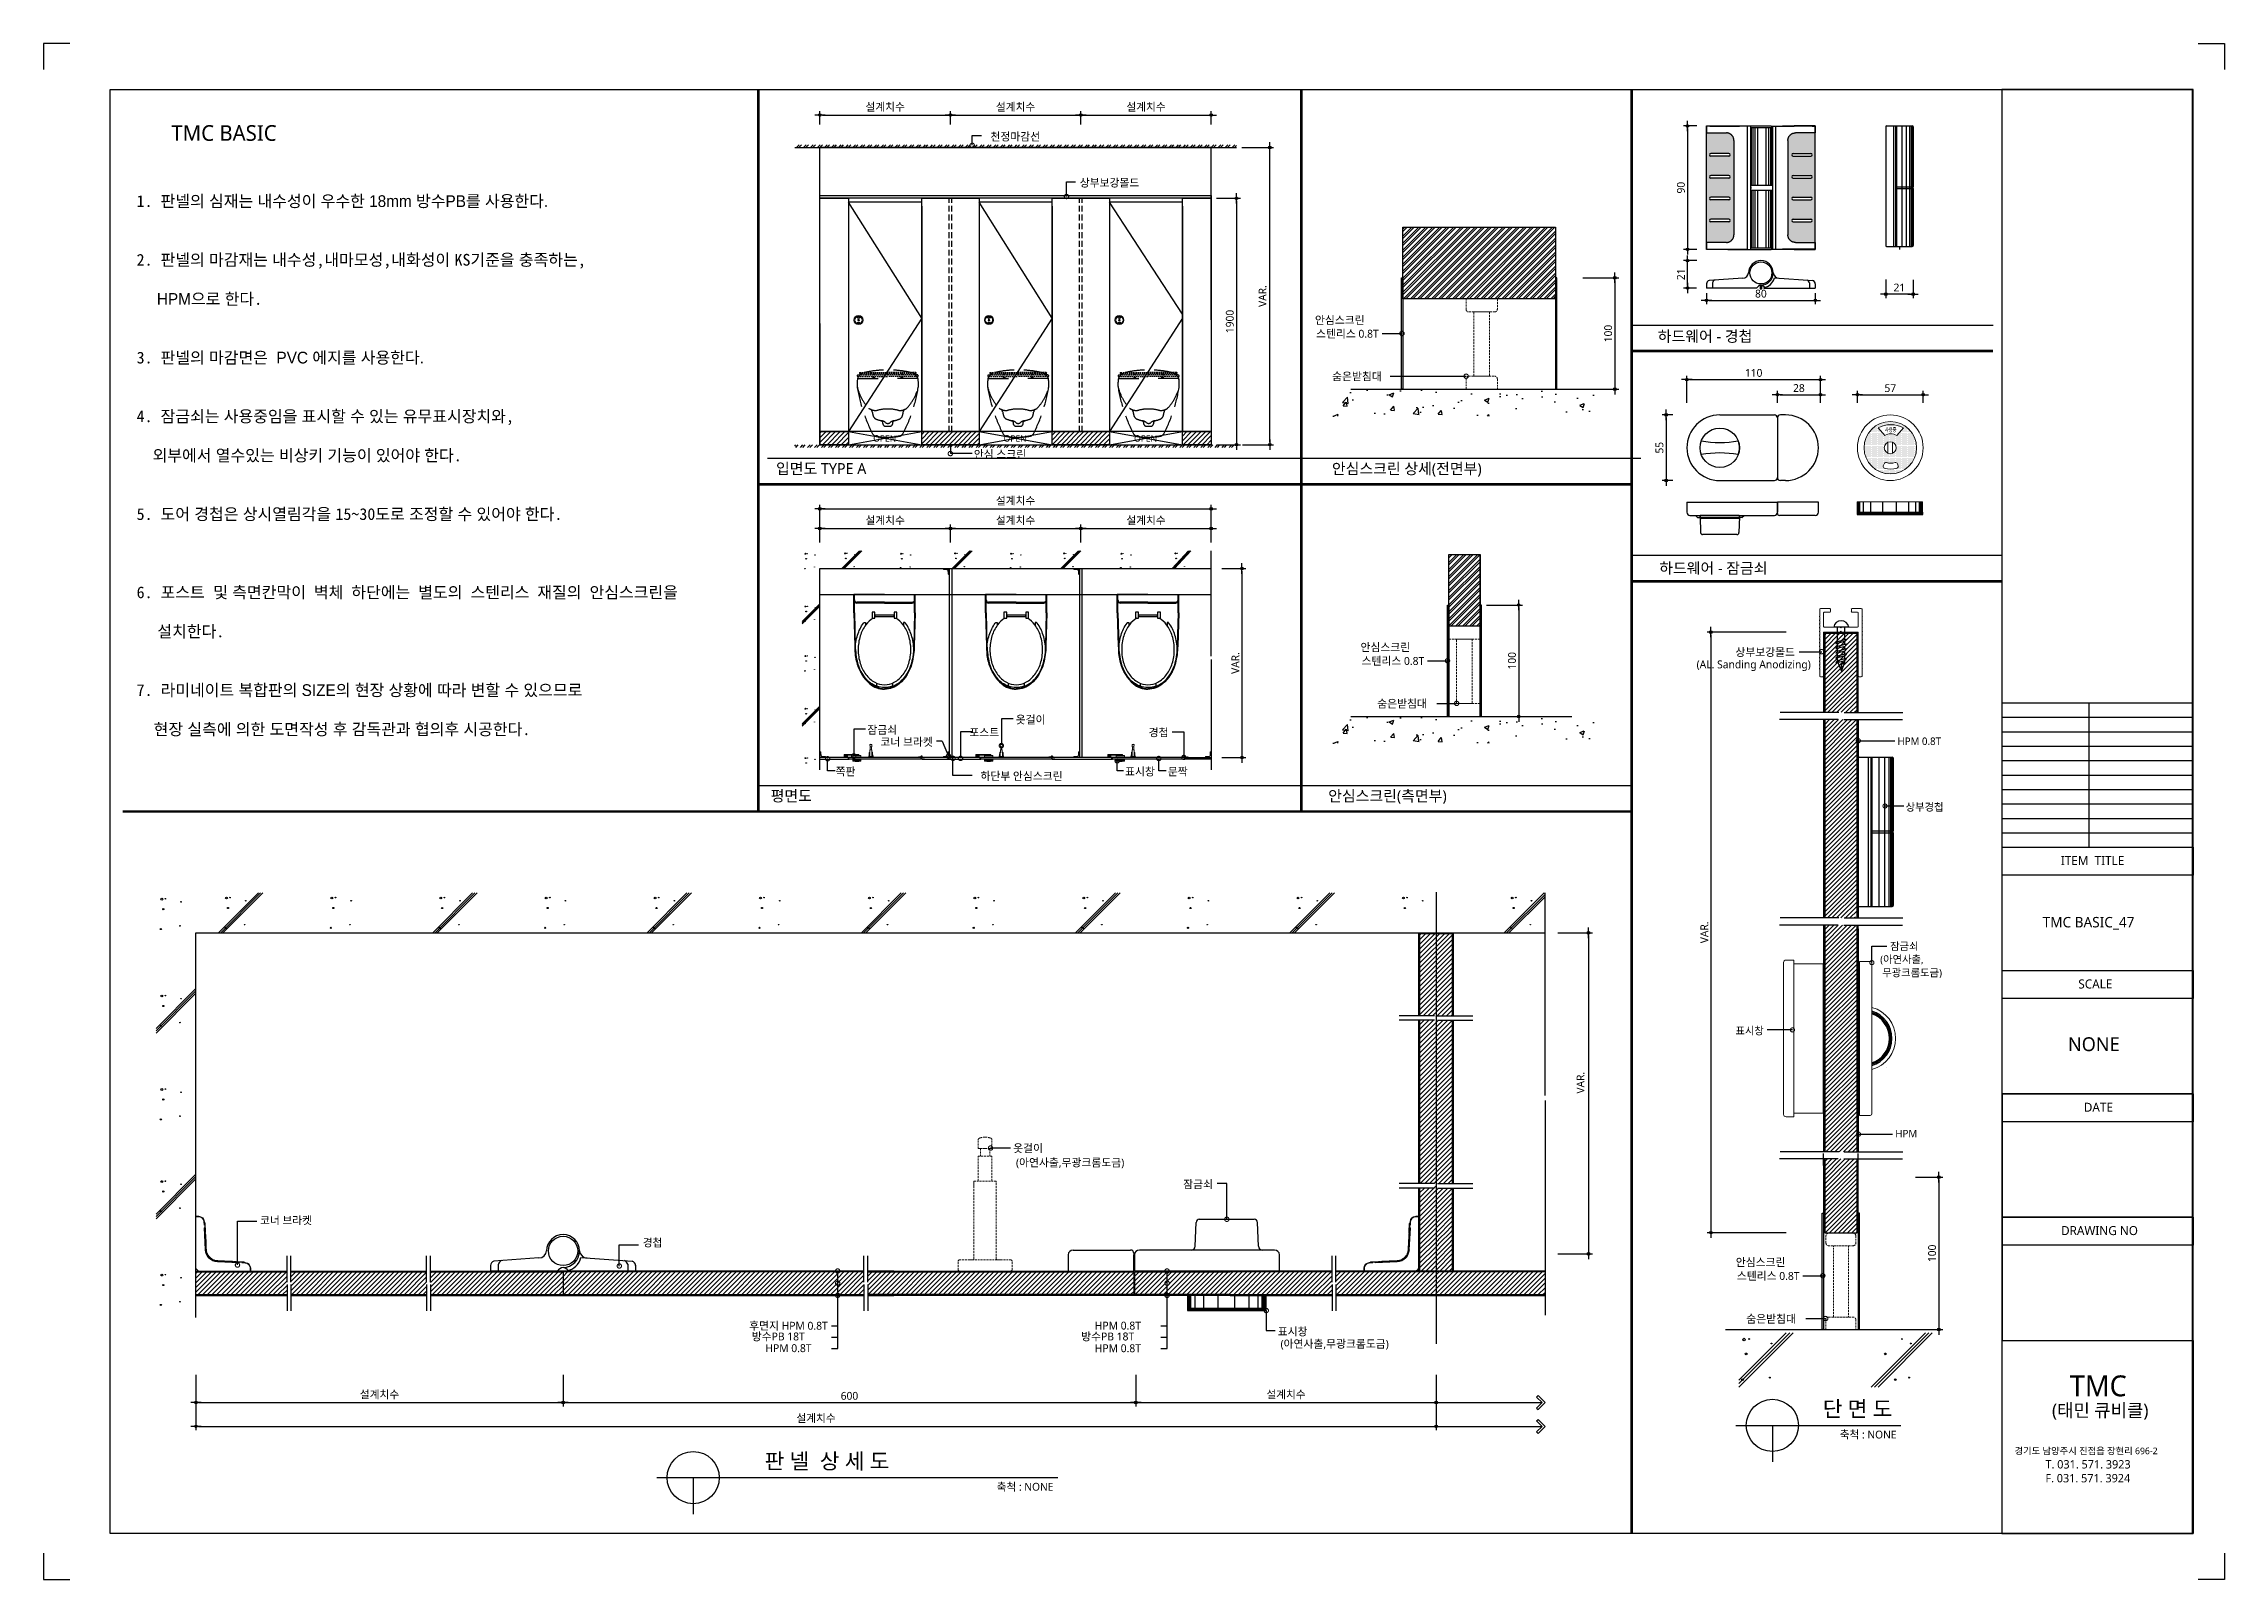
# Model space of a CAD drawing. Extents: x -256 to 8104, y -176 to 5714.
import ezdxf
from ezdxf.enums import TextEntityAlignment as Align

# ---------------------------------------------------------------- set-up
doc = ezdxf.new("R2010")
doc.units = 0
doc.header["$LTSCALE"] = 30
for name, pattern in [('CEN', [62, 60, -1, 0, -1]), ('HIDDEN', [0.375, 0.25, -0.125]), ('HIDDEN2', [4.7625, 3.175, -1.5875])]:
    doc.linetypes.add(name, pattern=pattern)
doc.layers.get('0').update_dxf_attribs({"linetype": 'CONTINUOUS'})
doc.layers.get('DEFPOINTS').update_dxf_attribs({"linetype": 'CONTINUOUS'})
for name, color, linetype in [('02---제품선', 4, 'CONTINUOUS'), ('0_toilet', 6, 'CONTINUOUS'), ('C', 2, 'CONTINUOUS'), ('curior-0Line', 252, 'CONTINUOUS'), ('DIM', 7, 'CONTINUOUS'), ('HAT', 8, 'CONTINUOUS'), ('HID', 9, 'HIDDEN'), ('jac text', 7, 'CONTINUOUS'), ('TIT', 3, 'CONTINUOUS'), ('경첩', 4, 'CONTINUOUS'), ('기타', 1, 'CONTINUOUS'), ('문자', 3, 'CONTINUOUS'), ('부자재', 4, 'CONTINUOUS'), ('상부보강몰드', 4, 'HIDDEN2'), ('옷걸이', 4, 'CONTINUOUS'), ('잠금쇠(회전형)', 4, 'CONTINUOUS'), ('중심선', 1, 'CEN'), ('치수', 1, 'CONTINUOUS'), ('판넬', 2, 'CONTINUOUS'), ('해치', 8, 'CONTINUOUS')]:
    doc.layers.add(name, color=color, linetype=linetype)
doc.styles.add('HDW', font='gulim.ttc')
doc.styles.add('돋움', font='malgun.ttf')
doc.dimstyles.new('10', dxfattribs={"dimscale": 10, "dimtxt": 3, "dimasz": 1, "dimexe": 1.5, "dimexo": 2, "dimgap": 1, "dimtad": 1, "dimdec": 0, "dimlunit": 6, "dimtxsty": '돋움', "dimblk": 'DIMDOT', "dimcen": -1, "dimdle": 1.5, "dimclrt": 3, "dimazin": 3, "dimtfac": 1, "dimtdec": 0, "dimtix": 1, "dimtmove": 2, "dimatfit": 3, "dimldrblk": 'DIMDOT', "dimarcsym": 0})
pattern_1 = [(45, (60955.914, -13822.053), (-8.55643, 8.55643), [])]
pattern_2 = [(45, (60148.375, -13933.632), (-8.980256, 8.980256), [])]
pattern_3 = [(45, (60151.98, -13962.043), (-8.980256, 8.980256), [])]

# ---------------------------------------------------------------- blocks, each defined once
blk = doc.blocks.new('DIMDOT')
at = {"linetype": 'Continuous'}
blk.add_line((-2, 0), (2, 0), dxfattribs=at)
for radius in [0.5, 0.25]:
    blk.add_circle((0, 0), radius, dxfattribs=at)
blk = doc.blocks.new('*D1259')
at = {"layer": 'DEFPOINTS', "color": 0}
for p in [(71693.7, -8346.1), (71193.7, -8402.4), (71693.7, -8402.4)]:
    blk.add_point(p, dxfattribs=at)
at = {"layer": 'DIM', "color": 0, "lineweight": -2, "ltscale": 10}
for p, q in [((71193.7, -8382.4), (71193.7, -8331.1)), ((71203.7, -8346.1), (71683.7, -8346.1)), ((71693.7, -8382.4), (71693.7, -8331.1))]:
    blk.add_line(p, q, dxfattribs=at)
at = {"layer": 'DIM', "color": 0, "lineweight": -2, "xscale": 10, "yscale": 10, "zscale": 10, "rotation": 180}
blk.add_blockref('DIMDOT', (71193.7, -8346.1), dxfattribs=at)
at = {"layer": 'DIM', "color": 0, "lineweight": -2, "xscale": 10, "yscale": 10, "zscale": 10}
blk.add_blockref('DIMDOT', (71693.7, -8346.1), dxfattribs=at)
at = {"layer": 'DIM', "color": 3, "insert": (71443.7, -8316.5), "char_height": 30, "attachment_point": 5, "style": '돋움'}
blk.add_mtext('설계치수', dxfattribs=at)
blk = doc.blocks.new('*D1260')
at = {"layer": 'DEFPOINTS', "color": 0}
for p in [(72193.7, -8346.1), (71693.7, -8402.4), (72193.7, -8402.4)]:
    blk.add_point(p, dxfattribs=at)
at = {"layer": 'DIM', "color": 0, "lineweight": -2, "ltscale": 10}
for p, q in [((71693.7, -8382.4), (71693.7, -8331.1)), ((71703.7, -8346.1), (72183.7, -8346.1)), ((72193.7, -8382.4), (72193.7, -8331.1))]:
    blk.add_line(p, q, dxfattribs=at)
at = {"layer": 'DIM', "color": 0, "lineweight": -2, "xscale": 10, "yscale": 10, "zscale": 10, "rotation": 180}
blk.add_blockref('DIMDOT', (71693.7, -8346.1), dxfattribs=at)
at = {"layer": 'DIM', "color": 0, "lineweight": -2, "xscale": 10, "yscale": 10, "zscale": 10}
blk.add_blockref('DIMDOT', (72193.7, -8346.1), dxfattribs=at)
at = {"layer": 'DIM', "color": 3, "insert": (71943.7, -8316.5), "char_height": 30, "attachment_point": 5, "style": '돋움'}
blk.add_mtext('설계치수', dxfattribs=at)
blk = doc.blocks.new('*D1261')
at = {"layer": 'DEFPOINTS', "color": 0}
for p in [(72693.7, -8346.1), (72193.7, -8402.4), (72693.7, -8402.4)]:
    blk.add_point(p, dxfattribs=at)
at = {"layer": 'DIM', "color": 0, "lineweight": -2, "ltscale": 10}
for p, q in [((72193.7, -8382.4), (72193.7, -8331.1)), ((72203.7, -8346.1), (72683.7, -8346.1)), ((72693.7, -8382.4), (72693.7, -8331.1))]:
    blk.add_line(p, q, dxfattribs=at)
at = {"layer": 'DIM', "color": 0, "lineweight": -2, "xscale": 10, "yscale": 10, "zscale": 10, "rotation": 180}
blk.add_blockref('DIMDOT', (72193.7, -8346.1), dxfattribs=at)
at = {"layer": 'DIM', "color": 0, "lineweight": -2, "xscale": 10, "yscale": 10, "zscale": 10}
blk.add_blockref('DIMDOT', (72693.7, -8346.1), dxfattribs=at)
at = {"layer": 'DIM', "color": 3, "insert": (72443.7, -8316.5), "char_height": 30, "attachment_point": 5, "style": '돋움'}
blk.add_mtext('설계치수', dxfattribs=at)
blk = doc.blocks.new('*D1262')
at = {"layer": 'DEFPOINTS', "color": 0}
for p in [(72693.7, -8665.3), (72693.7, -9610.3), (72790.6, -9610.3)]:
    blk.add_point(p, dxfattribs=at)
at = {"layer": 'DIM', "color": 0, "lineweight": -2, "ltscale": 10}
for p, q in [((72713.7, -8665.3), (72805.6, -8665.3)), ((72790.6, -8675.3), (72790.6, -9600.3)), ((72713.7, -9610.3), (72805.6, -9610.3))]:
    blk.add_line(p, q, dxfattribs=at)
at = {"layer": 'DIM', "color": 0, "lineweight": -2, "xscale": 10, "yscale": 10, "zscale": 10}
for p, rotation in [((72790.6, -8665.3), 90), ((72790.6, -9610.3), 270)]:
    blk.add_blockref('DIMDOT', p, dxfattribs=dict(at, rotation=rotation))
at = {"layer": 'DIM', "color": 3, "insert": (72765, -9137.8), "char_height": 30, "attachment_point": 5, "rotation": 90, "style": '돋움'}
blk.add_mtext('1900', dxfattribs=at)
blk = doc.blocks.new('*D1263')
at = {"layer": 'DEFPOINTS', "color": 0}
for p in [(72714.7, -10085.2), (72714.7, -10810.2), (72811.6, -10810.2)]:
    blk.add_point(p, dxfattribs=at)
at = {"layer": 'DIM', "color": 0, "lineweight": -2, "ltscale": 10}
for p, q in [((72734.7, -10085.2), (72826.6, -10085.2)), ((72811.6, -10095.2), (72811.6, -10800.2)), ((72734.7, -10810.2), (72826.6, -10810.2))]:
    blk.add_line(p, q, dxfattribs=at)
at = {"layer": 'DIM', "color": 0, "lineweight": -2, "xscale": 10, "yscale": 10, "zscale": 10}
for p, rotation in [((72811.6, -10085.2), 90), ((72811.6, -10810.2), 270)]:
    blk.add_blockref('DIMDOT', p, dxfattribs=dict(at, rotation=rotation))
at = {"layer": 'DIM', "color": 3, "insert": (72786.4, -10447.7), "char_height": 30, "attachment_point": 5, "rotation": 90, "style": '돋움'}
blk.add_mtext('VAR.', dxfattribs=at)
blk = doc.blocks.new('_DOTSMALL')
at = {"color": 0, "linetype": 'ByBlock', "const_width": 0.5}
blk.add_lwpolyline([(-0.0625, 0, 1), (0.0625, 0, 1)], format="xyb", close=True, dxfattribs=at)
blk = doc.blocks.new('A$C63EC304E')
at = {"layer": '치수', "color": 1, "xscale": 2.5, "yscale": 2.5, "zscale": 2.5, "rotation": 234.3098741996962}
blk.add_blockref('_DOTSMALL', (0.31, 0.31), dxfattribs=at)
blk = doc.blocks.new('A$C2BC9653E')
at = {"layer": '치수', "xscale": 0.3333333333333333, "yscale": 0.3333333333333333, "zscale": 0.3333333333333333}
blk.add_blockref('A$C63EC304E', (0, 0), dxfattribs=at)
blk = doc.blocks.new('A$C7FC71301')
at = {"layer": '치수', "rotation": 180}
blk.add_blockref('A$C2BC9653E', (0.21, 0.21), dxfattribs=at)
blk = doc.blocks.new('A$C4A20372B')
at = {"layer": '치수'}
blk.add_blockref('A$C7FC71301', (0, 0), dxfattribs=at)
blk = doc.blocks.new('A$C566469F5')
at = {"layer": '치수'}
blk.add_blockref('A$C4A20372B', (0, 0), dxfattribs=at)
blk = doc.blocks.new('A$C7E317CD4')
at = {"layer": '해치', "xscale": 2, "yscale": 2, "zscale": 2}
blk.add_blockref('A$C566469F5', (0, 0), dxfattribs=at)
blk = doc.blocks.new('A$C601D7F27')
at = {"layer": '치수'}
blk.add_blockref('A$C7E317CD4', (0, 0), dxfattribs=at)
blk = doc.blocks.new('A$C38802C08')
at = {"layer": '치수'}
blk.add_blockref('A$C601D7F27', (0, 0), dxfattribs=at)
blk = doc.blocks.new('*D1264')
at = {"layer": 'DEFPOINTS', "color": 0}
for p in [(72693.7, -9931.7), (72193.7, -10004.8), (72693.7, -10004.8)]:
    blk.add_point(p, dxfattribs=at)
at = {"layer": 'DIM', "color": 0, "lineweight": -2, "ltscale": 10}
for p, q in [((72193.7, -9984.8), (72193.7, -9916.7)), ((72203.7, -9931.7), (72683.7, -9931.7)), ((72693.7, -9984.8), (72693.7, -9916.7))]:
    blk.add_line(p, q, dxfattribs=at)
at = {"layer": 'DIM', "color": 0, "lineweight": -2, "xscale": 10, "yscale": 10, "zscale": 10, "rotation": 180}
blk.add_blockref('DIMDOT', (72193.7, -9931.7), dxfattribs=at)
at = {"layer": 'DIM', "color": 0, "lineweight": -2, "xscale": 10, "yscale": 10, "zscale": 10}
blk.add_blockref('DIMDOT', (72693.7, -9931.7), dxfattribs=at)
at = {"layer": 'DIM', "color": 3, "insert": (72443.7, -9902), "char_height": 30, "attachment_point": 5, "style": '돋움'}
blk.add_mtext('설계치수', dxfattribs=at)
blk = doc.blocks.new('*D1265')
at = {"layer": 'DEFPOINTS', "color": 0}
for p in [(72693.7, -9856.3), (71193.7, -10004.8), (72693.7, -10004.8)]:
    blk.add_point(p, dxfattribs=at)
at = {"layer": 'DIM', "color": 0, "lineweight": -2, "ltscale": 10}
for p, q in [((71193.7, -9984.8), (71193.7, -9841.3)), ((71203.7, -9856.3), (72683.7, -9856.3)), ((72693.7, -9984.8), (72693.7, -9841.3))]:
    blk.add_line(p, q, dxfattribs=at)
at = {"layer": 'DIM', "color": 0, "lineweight": -2, "xscale": 10, "yscale": 10, "zscale": 10, "rotation": 180}
blk.add_blockref('DIMDOT', (71193.7, -9856.3), dxfattribs=at)
at = {"layer": 'DIM', "color": 0, "lineweight": -2, "xscale": 10, "yscale": 10, "zscale": 10}
blk.add_blockref('DIMDOT', (72693.7, -9856.3), dxfattribs=at)
at = {"layer": 'DIM', "color": 3, "insert": (71943.7, -9826.7), "char_height": 30, "attachment_point": 5, "style": '돋움'}
blk.add_mtext('설계치수', dxfattribs=at)
blk = doc.blocks.new('*D1266')
at = {"layer": 'DEFPOINTS', "color": 0}
for p in [(72193.7, -9931.7), (71693.7, -10004.8), (72193.7, -10004.8)]:
    blk.add_point(p, dxfattribs=at)
at = {"layer": 'DIM', "color": 0, "lineweight": -2, "ltscale": 10}
for p, q in [((71693.7, -9984.8), (71693.7, -9916.7)), ((71703.7, -9931.7), (72183.7, -9931.7)), ((72193.7, -9984.8), (72193.7, -9916.7))]:
    blk.add_line(p, q, dxfattribs=at)
at = {"layer": 'DIM', "color": 0, "lineweight": -2, "xscale": 10, "yscale": 10, "zscale": 10, "rotation": 180}
blk.add_blockref('DIMDOT', (71693.7, -9931.7), dxfattribs=at)
at = {"layer": 'DIM', "color": 0, "lineweight": -2, "xscale": 10, "yscale": 10, "zscale": 10}
blk.add_blockref('DIMDOT', (72193.7, -9931.7), dxfattribs=at)
at = {"layer": 'DIM', "color": 3, "insert": (71943.7, -9902), "char_height": 30, "attachment_point": 5, "style": '돋움'}
blk.add_mtext('설계치수', dxfattribs=at)
blk = doc.blocks.new('*D1267')
at = {"layer": 'DEFPOINTS', "color": 0}
for p in [(71693.7, -9931.7), (71193.7, -10004.8), (71693.7, -10004.8)]:
    blk.add_point(p, dxfattribs=at)
at = {"layer": 'DIM', "color": 0, "lineweight": -2, "ltscale": 10}
for p, q in [((71193.7, -9984.8), (71193.7, -9916.7)), ((71203.7, -9931.7), (71683.7, -9931.7)), ((71693.7, -9984.8), (71693.7, -9916.7))]:
    blk.add_line(p, q, dxfattribs=at)
at = {"layer": 'DIM', "color": 0, "lineweight": -2, "xscale": 10, "yscale": 10, "zscale": 10, "rotation": 180}
blk.add_blockref('DIMDOT', (71193.7, -9931.7), dxfattribs=at)
at = {"layer": 'DIM', "color": 0, "lineweight": -2, "xscale": 10, "yscale": 10, "zscale": 10}
blk.add_blockref('DIMDOT', (71693.7, -9931.7), dxfattribs=at)
at = {"layer": 'DIM', "color": 3, "insert": (71443.7, -9902), "char_height": 30, "attachment_point": 5, "style": '돋움'}
blk.add_mtext('설계치수', dxfattribs=at)
blk = doc.blocks.new('*D1268')
at = {"layer": 'DEFPOINTS', "color": 0}
for p in [(75029.1, -9360.8), (74517.1, -9469.4), (75029.1, -9469.4)]:
    blk.add_point(p, dxfattribs=at)
at = {"layer": 'DIM', "color": 0, "lineweight": -2, "ltscale": 10}
for p, q in [((74517.1, -9449.4), (74517.1, -9345.8)), ((74527.1, -9360.8), (75019.1, -9360.8)), ((75029.1, -9449.4), (75029.1, -9345.8))]:
    blk.add_line(p, q, dxfattribs=at)
at = {"layer": 'DIM', "color": 0, "lineweight": -2, "xscale": 10, "yscale": 10, "zscale": 10, "rotation": 180}
blk.add_blockref('DIMDOT', (74517.1, -9360.8), dxfattribs=at)
at = {"layer": 'DIM', "color": 0, "lineweight": -2, "xscale": 10, "yscale": 10, "zscale": 10}
blk.add_blockref('DIMDOT', (75029.1, -9360.8), dxfattribs=at)
at = {"layer": 'DIM', "color": 3, "insert": (74773.1, -9335.2), "char_height": 30, "attachment_point": 5, "style": '돋움'}
blk.add_mtext('110', dxfattribs=at)
blk = doc.blocks.new('*D1269')
at = {"layer": 'DEFPOINTS', "color": 0}
for p in [(75029.1, -9418.7), (74864.1, -9469.4), (75029.1, -9469.4)]:
    blk.add_point(p, dxfattribs=at)
at = {"layer": 'DIM', "color": 0, "lineweight": -2, "ltscale": 10}
for p, q in [((74864.1, -9449.4), (74864.1, -9403.7)), ((74874.1, -9418.7), (75019.1, -9418.7)), ((75029.1, -9449.4), (75029.1, -9403.7))]:
    blk.add_line(p, q, dxfattribs=at)
at = {"layer": 'DIM', "color": 0, "lineweight": -2, "xscale": 10, "yscale": 10, "zscale": 10, "rotation": 180}
blk.add_blockref('DIMDOT', (74864.1, -9418.7), dxfattribs=at)
at = {"layer": 'DIM', "color": 0, "lineweight": -2, "xscale": 10, "yscale": 10, "zscale": 10}
blk.add_blockref('DIMDOT', (75029.1, -9418.7), dxfattribs=at)
at = {"layer": 'DIM', "color": 3, "insert": (74946.6, -9393.2), "char_height": 30, "attachment_point": 5, "style": '돋움'}
blk.add_mtext('28', dxfattribs=at)
blk = doc.blocks.new('*D1270')
at = {"layer": 'DEFPOINTS', "color": 0}
for p in [(75422.9, -9418.7), (75170.9, -9469.4), (75422.9, -9469.4)]:
    blk.add_point(p, dxfattribs=at)
at = {"layer": 'DIM', "color": 0, "lineweight": -2, "ltscale": 10}
for p, q in [((75170.9, -9449.4), (75170.9, -9403.7)), ((75180.9, -9418.7), (75412.9, -9418.7)), ((75422.9, -9449.4), (75422.9, -9403.7))]:
    blk.add_line(p, q, dxfattribs=at)
at = {"layer": 'DIM', "color": 0, "lineweight": -2, "xscale": 10, "yscale": 10, "zscale": 10, "rotation": 180}
blk.add_blockref('DIMDOT', (75170.9, -9418.7), dxfattribs=at)
at = {"layer": 'DIM', "color": 0, "lineweight": -2, "xscale": 10, "yscale": 10, "zscale": 10}
blk.add_blockref('DIMDOT', (75422.9, -9418.7), dxfattribs=at)
at = {"layer": 'DIM', "color": 3, "insert": (75296.9, -9393.5), "char_height": 30, "attachment_point": 5, "style": '돋움'}
blk.add_mtext('57', dxfattribs=at)
blk = doc.blocks.new('*D1271')
at = {"layer": 'DEFPOINTS', "color": 0}
for p in [(74574.8, -8388), (74519.8, -8861.1), (74574.8, -8861.1)]:
    blk.add_point(p, dxfattribs=at)
at = {"layer": 'DIM', "color": 0, "lineweight": -2, "ltscale": 10}
for p, q in [((74554.8, -8388), (74504.8, -8388)), ((74519.8, -8398), (74519.8, -8851.1)), ((74554.8, -8861.1), (74504.8, -8861.1))]:
    blk.add_line(p, q, dxfattribs=at)
at = {"layer": 'DIM', "color": 0, "lineweight": -2, "xscale": 10, "yscale": 10, "zscale": 10}
for p, rotation in [((74519.8, -8388), 90), ((74519.8, -8861.1), 270)]:
    blk.add_blockref('DIMDOT', p, dxfattribs=dict(at, rotation=rotation))
at = {"layer": 'DIM', "color": 3, "insert": (74494.3, -8624.6), "char_height": 30, "attachment_point": 5, "rotation": 90, "style": '돋움'}
blk.add_mtext('90', dxfattribs=at)
blk = doc.blocks.new('*D1272')
at = {"layer": 'DEFPOINTS', "color": 0}
for p in [(74592.4, -9009.4), (75009.5, -9009.4), (75009.5, -9056.7)]:
    blk.add_point(p, dxfattribs=at)
at = {"layer": 'DIM', "color": 0, "lineweight": -2, "ltscale": 10}
for p, q in [((74592.4, -9029.4), (74592.4, -9071.7)), ((74602.4, -9056.7), (74999.5, -9056.7)), ((75009.5, -9029.4), (75009.5, -9071.7))]:
    blk.add_line(p, q, dxfattribs=at)
at = {"layer": 'DIM', "color": 0, "lineweight": -2, "xscale": 10, "yscale": 10, "zscale": 10, "rotation": 180}
blk.add_blockref('DIMDOT', (74592.4, -9056.7), dxfattribs=at)
at = {"layer": 'DIM', "color": 0, "lineweight": -2, "xscale": 10, "yscale": 10, "zscale": 10}
blk.add_blockref('DIMDOT', (75009.5, -9056.7), dxfattribs=at)
at = {"layer": 'DIM', "color": 3, "insert": (74800.9, -9031.2), "char_height": 30, "attachment_point": 5, "style": '돋움'}
blk.add_mtext('80', dxfattribs=at)
blk = doc.blocks.new('*D1273')
at = {"layer": 'DEFPOINTS', "color": 0}
for p in [(74519.8, -8904.4), (74574.8, -8904.4), (74574.1, -9009.4)]:
    blk.add_point(p, dxfattribs=at)
at = {"layer": 'DIM', "color": 0, "lineweight": -2, "ltscale": 10}
for p, q in [((74554.8, -8904.4), (74504.8, -8904.4)), ((74519.8, -8999.4), (74519.8, -8914.4)), ((74554.1, -9009.4), (74504.8, -9009.4))]:
    blk.add_line(p, q, dxfattribs=at)
at = {"layer": 'DIM', "color": 0, "lineweight": -2, "xscale": 10, "yscale": 10, "zscale": 10}
for p, rotation in [((74519.8, -8904.4), 90), ((74519.8, -9009.4), 270)]:
    blk.add_blockref('DIMDOT', p, dxfattribs=dict(at, rotation=rotation))
at = {"layer": 'DIM', "color": 3, "insert": (74494.4, -8956.9), "char_height": 30, "attachment_point": 5, "rotation": 90, "style": '돋움'}
blk.add_mtext('21', dxfattribs=at)
blk = doc.blocks.new('*D1274')
at = {"layer": 'DEFPOINTS', "color": 0}
for p in [(75279.3, -8957.2), (75384.3, -8957.9), (75279.3, -9032.9)]:
    blk.add_point(p, dxfattribs=at)
at = {"layer": 'DIM', "color": 0, "lineweight": -2, "ltscale": 10}
for p, q in [((75279.3, -8977.2), (75279.3, -9047.9)), ((75384.3, -8977.9), (75384.3, -9047.9)), ((75374.3, -9032.9), (75289.3, -9032.9))]:
    blk.add_line(p, q, dxfattribs=at)
at = {"layer": 'DIM', "color": 0, "lineweight": -2, "xscale": 10, "yscale": 10, "zscale": 10, "rotation": 180}
blk.add_blockref('DIMDOT', (75279.3, -9032.9), dxfattribs=at)
at = {"layer": 'DIM', "color": 0, "lineweight": -2, "xscale": 10, "yscale": 10, "zscale": 10}
blk.add_blockref('DIMDOT', (75384.3, -9032.9), dxfattribs=at)
at = {"layer": 'DIM', "color": 3, "insert": (75331.8, -9007.5), "char_height": 30, "attachment_point": 5, "style": '돋움'}
blk.add_mtext('21', dxfattribs=at)
blk = doc.blocks.new('A$C10E41893')
at = {"layer": '부자재'}
for p, q in [((6, 0), (6, 196)), ((123, 196), (6, 196)), ((123, 192), (6, 192)), ((55, 0), (55, 177)), ((61, 0), (61, 177)), ((6, 0), (6, -196)), ((55, 0), (55, -177)), ((61, 0), (61, -177)), ((123, -192), (6, -192)), ((123, -196), (6, -196))]:
    blk.add_line(p, q, dxfattribs=at)
for points in [[(123, 196, -0.012538), (123, 196), (335, 190, -0.055395), (445, 175, -0.154276), (577, 93, -0.179504), (612, 0, -0.179504)], [(123, 192, -0.012538), (123, 192), (335, 187, -0.055395), (444, 172, -0.154276), (574, 91, -0.179504), (608, 0, -0.179504)], [(157, -72, 0.089162), (200, -119, 0.085733), (270, -155, 0.075373), (359, -168, 0.075373), (447, -155, 0.085733), (517, -119, 0.106084), (567, -62, 0.126931), (583, 0, 0.126931), (567, 62, 0.106084), (517, 119, 0.085733), (447, 155, 0.075373), (359, 168, 0.075373), (270, 155, 0.085733), (200, 119, 0.089162), (157, 72)], [(572, 51), (589, 51), (589, 60, 0.021185), (583, 71, 0.106084), (528, 134, 0.085733), (453, 172, 0.075373), (359, 187, 0.075373), (265, 172, 0.085733), (189, 134, 0.007337), (184, 130), (184, 122), (205, 122)], [(123, -196, 0.012538), (123, -196), (335, -190, 0.055395), (445, -175, 0.154276), (577, -93, 0.179504), (612, 0, 0.179504)], [(123, -192, 0.012538), (123, -192), (335, -187, 0.055395), (444, -172, 0.154276), (574, -91, 0.179504), (608, 0, 0.179504)], [(589, -51, 0.090214), (598, 0, 0.090214), (589, 51, 0.106084)], [(572, -51), (589, -51), (589, -60, -0.021185), (583, -71, -0.106084), (528, -134, -0.085733), (453, -172, -0.075373), (359, -187, -0.075373), (265, -172, -0.085733), (189, -134, -0.007337), (184, -130), (184, -122), (205, -122)]]:
    blk.add_lwpolyline(points, format="xyb", dxfattribs=at)
blk.add_lwpolyline([(138, -61), (119, -61), (119, -79), (157, -79), (157, -61), (138, -61), (147, -61), (147, 61), (138, 61), (157, 61), (157, 79), (119, 79), (119, 61), (138, 61), (138, -61), (119, -61)], dxfattribs=at)
for centre, start, end in [((40, 177), 0, 90), ((46, 177), 0, 90), ((40, -177), 270, 0), ((46, -177), 270, 0)]:
    blk.add_arc(centre, 15, start, end, dxfattribs=at)
blk = doc.blocks.new('A$C460A2A32')
at = {"color": 0}
for p, q in [((3, 20), (0, 16)), ((3, 20), (9, 20)), ((4, 10), (162, 10)), ((9, 20), (162, 20)), ((13, 32), (11, 30)), ((13, 32), (162, 32)), ((13, 27), (162, 27)), ((312, 32), (162, 32)), ((312, 27), (162, 27)), ((316, 20), (162, 20)), ((321, 10), (162, 10)), ((312, 32), (313, 30)), ((322, 20), (316, 20)), ((322, 20), (324, 16))]:
    blk.add_line(p, q, dxfattribs=at)
for centre, radius, start, end in [((4, 14), 4, 150.0107, 270), ((13, 29), 2, 135, 270), ((109, 28), 26, 182.6717, 198.4118), ((109, 10), 26, 180, 202.6199), ((107, 28), 23, 183.0205, 200.9186), ((107, 10), 23, 180, 205.7715), ((69, 10), 23, 334.2285, 0), ((69, 28), 23, 339.0814, 356.9795), ((67, 10), 26, 337.3801, 0), ((67, 28), 26, 341.5882, 357.3283), ((257, 10), 26, 180, 202.6199), ((257, 28), 26, 182.6717, 198.4118), ((256, 28), 23, 183.0205, 200.9186), ((256, 10), 23, 180, 205.7715), ((217, 10), 23, 334.2285, 0), ((217, 28), 23, 339.0814, 356.9795), ((216, 28), 26, 341.5882, 357.3283), ((216, 10), 26, 337.3801, 0), ((312, 29), 2, 270, 45), ((321, 14), 4, 270, 29.9893)]:
    blk.add_arc(centre, radius, start, end, dxfattribs=at)
blk = doc.blocks.new('*D1275')
at = {"layer": 'DEFPOINTS', "color": 0}
for p in [(74482.8, -9495.9), (74437.2, -9747.9), (74482.8, -9747.9)]:
    blk.add_point(p, dxfattribs=at)
at = {"layer": 'DIM', "color": 0, "lineweight": -2, "ltscale": 10}
for p, q in [((74462.8, -9495.9), (74422.2, -9495.9)), ((74437.2, -9505.9), (74437.2, -9737.9)), ((74462.8, -9747.9), (74422.2, -9747.9))]:
    blk.add_line(p, q, dxfattribs=at)
at = {"layer": 'DIM', "color": 0, "lineweight": -2, "xscale": 10, "yscale": 10, "zscale": 10}
for p, rotation in [((74437.2, -9495.9), 90), ((74437.2, -9747.9), 270)]:
    blk.add_blockref('DIMDOT', p, dxfattribs=dict(at, rotation=rotation))
at = {"layer": 'DIM', "color": 3, "insert": (74411.9, -9621.9), "char_height": 30, "attachment_point": 5, "rotation": 90, "style": '돋움'}
blk.add_mtext('55', dxfattribs=at)
blk = doc.blocks.new('*D1276')
at = {"layer": 'DEFPOINTS', "color": 0}
for p in [(74918.1, -10329), (74609.4, -12632.3), (74918.1, -12632.3)]:
    blk.add_point(p, dxfattribs=at)
at = {"layer": 'DIM', "color": 0, "lineweight": -2, "ltscale": 10}
for p, q in [((74898.1, -10329), (74594.4, -10329)), ((74609.4, -10339), (74609.4, -12622.3)), ((74898.1, -12632.3), (74594.4, -12632.3))]:
    blk.add_line(p, q, dxfattribs=at)
at = {"layer": 'DIM', "color": 0, "lineweight": -2, "xscale": 10, "yscale": 10, "zscale": 10}
for p, rotation in [((74609.4, -10329), 90), ((74609.4, -12632.3), 270)]:
    blk.add_blockref('DIMDOT', p, dxfattribs=dict(at, rotation=rotation))
at = {"layer": 'DIM', "color": 3, "insert": (74584.1, -11480.6), "char_height": 30, "attachment_point": 5, "rotation": 90, "style": '돋움'}
blk.add_mtext('VAR.', dxfattribs=at)
blk = doc.blocks.new('A$C13EB2441')
for p, q in [((0.84, 7.37), (0.84, 14.11)), ((0.84, 6.74), (0.84, 0))]:
    blk.add_line(p, q)
blk = doc.blocks.new('*D1277')
at = {"layer": 'DEFPOINTS', "color": 0}
for p in [(75373.8, -12419.5), (75382.9, -13003.8), (75482.8, -13003.8)]:
    blk.add_point(p, dxfattribs=at)
at = {"layer": 'DIM', "color": 0, "lineweight": -2, "ltscale": 10}
for p, q in [((75393.8, -12419.5), (75497.8, -12419.5)), ((75482.8, -12429.5), (75482.8, -12993.8)), ((75402.9, -13003.8), (75497.8, -13003.8))]:
    blk.add_line(p, q, dxfattribs=at)
at = {"layer": 'DIM', "color": 0, "lineweight": -2, "xscale": 10, "yscale": 10, "zscale": 10}
for p, rotation in [((75482.8, -12419.5), 90), ((75482.8, -13003.8), 270)]:
    blk.add_blockref('DIMDOT', p, dxfattribs=dict(at, rotation=rotation))
at = {"layer": 'DIM', "color": 3, "insert": (75457.2, -12711.6), "char_height": 30, "attachment_point": 5, "rotation": 90, "style": '돋움'}
blk.add_mtext('100', dxfattribs=at)
blk = doc.blocks.new('*D1278')
at = {"layer": 'DEFPOINTS', "color": 0}
for p in [(72790.6, -8470.5), (72918, -8470.5), (72793.1, -9610.3)]:
    blk.add_point(p, dxfattribs=at)
at = {"layer": 'DIM', "color": 0, "lineweight": -2, "ltscale": 10}
for p, q in [((72810.6, -8470.5), (72933, -8470.5)), ((72918, -9600.3), (72918, -8480.5)), ((72813.1, -9610.3), (72933, -9610.3))]:
    blk.add_line(p, q, dxfattribs=at)
at = {"layer": 'DIM', "color": 0, "lineweight": -2, "xscale": 10, "yscale": 10, "zscale": 10}
for p, rotation in [((72918, -8470.5), 90), ((72918, -9610.3), 270)]:
    blk.add_blockref('DIMDOT', p, dxfattribs=dict(at, rotation=rotation))
at = {"layer": 'DIM', "color": 3, "insert": (72890.7, -9040.4), "char_height": 30, "attachment_point": 5, "rotation": 90, "style": '돋움'}
blk.add_mtext('VAR.', dxfattribs=at)
blk = doc.blocks.new('*D1279')
at = {"layer": 'DEFPOINTS', "color": 0}
for p in [(68801.8, -13158.1), (70208.9, -13158.1), (70208.9, -13283.8)]:
    blk.add_point(p, dxfattribs=at)
at = {"layer": 'DIM', "color": 0, "lineweight": -2, "ltscale": 10}
for p, q in [((68801.8, -13178.1), (68801.8, -13298.8)), ((70208.9, -13178.1), (70208.9, -13298.8)), ((68811.8, -13283.8), (70198.9, -13283.8))]:
    blk.add_line(p, q, dxfattribs=at)
at = {"layer": 'DIM', "color": 0, "lineweight": -2, "xscale": 10, "yscale": 10, "zscale": 10, "rotation": 180}
blk.add_blockref('DIMDOT', (68801.8, -13283.8), dxfattribs=at)
at = {"layer": 'DIM', "color": 0, "lineweight": -2, "xscale": 10, "yscale": 10, "zscale": 10}
blk.add_blockref('DIMDOT', (70208.9, -13283.8), dxfattribs=at)
at = {"layer": 'DIM', "color": 3, "insert": (69505.3, -13254.2), "char_height": 30, "attachment_point": 5, "style": '돋움'}
blk.add_mtext('설계치수', dxfattribs=at)
blk = doc.blocks.new('*D1280')
at = {"layer": 'DEFPOINTS', "color": 0}
for p in [(68801.8, -13158.1), (73555.7, -13158.1), (73555.7, -13375.3)]:
    blk.add_point(p, dxfattribs=at)
at = {"layer": 'DIM', "color": 0, "lineweight": -2, "ltscale": 10}
for p, q in [((68801.8, -13178.1), (68801.8, -13390.3)), ((73555.7, -13178.1), (73555.7, -13390.3)), ((68811.8, -13375.3), (73545.7, -13375.3))]:
    blk.add_line(p, q, dxfattribs=at)
at = {"layer": 'DIM', "color": 0, "lineweight": -2, "xscale": 10, "yscale": 10, "zscale": 10, "rotation": 180}
blk.add_blockref('DIMDOT', (68801.8, -13375.3), dxfattribs=at)
at = {"layer": 'DIM', "color": 0, "lineweight": -2, "xscale": 10, "yscale": 10, "zscale": 10}
blk.add_blockref('DIMDOT', (73555.7, -13375.3), dxfattribs=at)
at = {"layer": 'DIM', "color": 3, "insert": (71178.7, -13345.6), "char_height": 30, "attachment_point": 5, "style": '돋움'}
blk.add_mtext('설계치수', dxfattribs=at)
blk = doc.blocks.new('*D1281')
at = {"layer": 'DEFPOINTS', "color": 0}
for p in [(72404.8, -13158.1), (73555.7, -13158.1), (73555.7, -13283.8)]:
    blk.add_point(p, dxfattribs=at)
at = {"layer": 'DIM', "color": 0, "lineweight": -2, "ltscale": 10}
for p, q in [((72404.8, -13178.1), (72404.8, -13298.8)), ((73555.7, -13178.1), (73555.7, -13298.8)), ((72414.8, -13283.8), (73545.7, -13283.8))]:
    blk.add_line(p, q, dxfattribs=at)
at = {"layer": 'DIM', "color": 0, "lineweight": -2, "xscale": 10, "yscale": 10, "zscale": 10, "rotation": 180}
blk.add_blockref('DIMDOT', (72404.8, -13283.8), dxfattribs=at)
at = {"layer": 'DIM', "color": 0, "lineweight": -2, "xscale": 10, "yscale": 10, "zscale": 10}
blk.add_blockref('DIMDOT', (73555.7, -13283.8), dxfattribs=at)
at = {"layer": 'DIM', "color": 3, "insert": (72980.3, -13254.2), "char_height": 30, "attachment_point": 5, "style": '돋움'}
blk.add_mtext('설계치수', dxfattribs=at)
blk = doc.blocks.new('*D1282')
at = {"layer": 'DEFPOINTS', "color": 0}
for p in [(70208.9, -13158.1), (72404.8, -13158.1), (72404.8, -13283.8)]:
    blk.add_point(p, dxfattribs=at)
at = {"layer": 'DIM', "color": 0, "lineweight": -2, "ltscale": 10}
for p, q in [((70208.9, -13178.1), (70208.9, -13298.8)), ((72404.8, -13178.1), (72404.8, -13298.8)), ((70218.9, -13283.8), (72394.8, -13283.8))]:
    blk.add_line(p, q, dxfattribs=at)
at = {"layer": 'DIM', "color": 0, "lineweight": -2, "xscale": 10, "yscale": 10, "zscale": 10, "rotation": 180}
blk.add_blockref('DIMDOT', (70208.9, -13283.8), dxfattribs=at)
at = {"layer": 'DIM', "color": 0, "lineweight": -2, "xscale": 10, "yscale": 10, "zscale": 10}
blk.add_blockref('DIMDOT', (72404.8, -13283.8), dxfattribs=at)
at = {"layer": 'DIM', "color": 3, "insert": (71306.9, -13258.3), "char_height": 30, "attachment_point": 5, "style": '돋움'}
blk.add_mtext('600', dxfattribs=at)
blk = doc.blocks.new('A$C06B31977')
for p, q in [((1.26, 11.06), (1.26, 21.17)), ((1.26, 10.11), (1.26, 0))]:
    blk.add_line(p, q)
blk = doc.blocks.new('*D1283')
at = {"layer": 'DEFPOINTS', "color": 0}
for p in [(74002.5, -11482.5), (74002.5, -12713.8), (74140.3, -12713.8)]:
    blk.add_point(p, dxfattribs=at)
at = {"layer": 'DIM', "color": 0, "lineweight": -2, "ltscale": 10}
for p, q in [((74022.5, -11482.5), (74155.3, -11482.5)), ((74140.3, -11492.5), (74140.3, -12703.8)), ((74022.5, -12713.8), (74155.3, -12713.8))]:
    blk.add_line(p, q, dxfattribs=at)
at = {"layer": 'DIM', "color": 0, "lineweight": -2, "xscale": 10, "yscale": 10, "zscale": 10}
for p, rotation in [((74140.3, -11482.5), 90), ((74140.3, -12713.8), 270)]:
    blk.add_blockref('DIMDOT', p, dxfattribs=dict(at, rotation=rotation))
at = {"layer": 'DIM', "color": 3, "insert": (74109.6, -12057.2), "char_height": 30, "attachment_point": 5, "rotation": 90, "style": '돋움'}
blk.add_mtext('VAR.', dxfattribs=at)
blk = doc.blocks.new('*D1284')
at = {"layer": 'DEFPOINTS', "color": 0}
for p in [(73729.4, -10225.2), (73729.4, -10652.6), (73872.3, -10652.6)]:
    blk.add_point(p, dxfattribs=at)
at = {"layer": 'DIM', "color": 0, "lineweight": -2, "ltscale": 10}
for p, q in [((73749.4, -10225.2), (73887.3, -10225.2)), ((73872.3, -10235.2), (73872.3, -10642.6)), ((73749.4, -10652.6), (73887.3, -10652.6))]:
    blk.add_line(p, q, dxfattribs=at)
at = {"layer": 'DIM', "color": 0, "lineweight": -2, "xscale": 10, "yscale": 10, "zscale": 10}
for p, rotation in [((73872.3, -10225.2), 90), ((73872.3, -10652.6), 270)]:
    blk.add_blockref('DIMDOT', p, dxfattribs=dict(at, rotation=rotation))
at = {"layer": 'DIM', "color": 3, "insert": (73846.7, -10438.9), "char_height": 30, "attachment_point": 5, "rotation": 90, "style": '돋움'}
blk.add_mtext('100', dxfattribs=at)
blk = doc.blocks.new('*D1285')
at = {"layer": 'DEFPOINTS', "color": 0}
for p in [(74098.1, -8970.2), (74098.1, -9397.7), (74241, -9397.7)]:
    blk.add_point(p, dxfattribs=at)
at = {"layer": 'DIM', "color": 0, "lineweight": -2, "ltscale": 10}
for p, q in [((74118.1, -8970.2), (74256, -8970.2)), ((74241, -8980.2), (74241, -9387.7)), ((74118.1, -9397.7), (74256, -9397.7))]:
    blk.add_line(p, q, dxfattribs=at)
at = {"layer": 'DIM', "color": 0, "lineweight": -2, "xscale": 10, "yscale": 10, "zscale": 10}
for p, rotation in [((74241, -8970.2), 90), ((74241, -9397.7), 270)]:
    blk.add_blockref('DIMDOT', p, dxfattribs=dict(at, rotation=rotation))
at = {"layer": 'DIM', "color": 3, "insert": (74215.4, -9184), "char_height": 30, "attachment_point": 5, "rotation": 90, "style": '돋움'}
blk.add_mtext('100', dxfattribs=at)
blk = doc.blocks.new('BASIC_47', base_point=(68473.5, -13786.3))
h = blk.add_hatch()
h.set_pattern_fill('ANSI31', color=2, style=0)
h.set_pattern_definition([(45, (71709.89, -12189.372), (-2.245064, 2.245064), [])])
h.paths.add_polyline_path([(73604.4, -10225.2), (73599.4, -10225.2), (73599.4, -10436.8, -1), (73599.4, -10441), (73599.4, -10652.6), (73604.4, -10652.6)])
h.paths.add_polyline_path([(73729.4, -10441, -1), (73729.4, -10436.8), (73729.4, -10225.2), (73724.4, -10225.2), (73724.4, -10652.6), (73729.4, -10652.6)])
at = {"layer": 'HAT'}
h = blk.add_hatch(dxfattribs=at)
h.set_pattern_fill('ANSI32', color=256, scale=2, style=0)
h.set_pattern_definition([(45, (59857.61, -14103.519), (-13.470384, 13.470384), []), (45, (59866.59, -14103.519), (-13.470384, 13.470384), [])])
h.paths.add_polyline_path([(71097, -8460.5), (72790.6, -8460.5), (72790.6, -8470.5), (71097, -8470.5)])
h = blk.add_hatch(dxfattribs=at)
h.set_pattern_fill('ANSI32', color=256, scale=2, style=0)
h.set_pattern_definition([(45, (60171.724, -14029.361), (-13.470384, 13.470384), []), (45, (60180.704, -14029.361), (-13.470384, 13.470384), [])])
h.paths.add_polyline_path([(73428.6, -8776.4), (74014, -8776.4), (74014, -9051.1), (73428.6, -9051.1)])
h = blk.add_hatch(dxfattribs=at)
h.set_pattern_fill('ANSI32', color=256, scale=2, style=0)
h.set_pattern_definition([(45, (59857.61, -13921.539), (-13.470384, 13.470384), []), (45, (59866.59, -13921.539), (-13.470384, 13.470384), [])])
h.paths.add_polyline_path([(71097, -9620.8), (72790.6, -9620.8), (72790.6, -9610.8), (71097, -9610.8)])
h = blk.add_hatch(dxfattribs=at)
h.set_pattern_fill('ANSI32', color=256, scale=2, style=0)
h.set_pattern_definition([(45, (68523.04, -14029.361), (-13.470384, 13.470384), []), (45, (68532.021, -14029.361), (-13.470384, 13.470384), [])])
h.paths.add_polyline_path([(73724.4, -10031.4), (73604.4, -10031.4), (73604.4, -10306), (73724.4, -10306), (73724.4, -10225.2)])
at = {"layer": 'HAT', "transparency": 33554687}
h = blk.add_hatch(dxfattribs=at)
h.set_pattern_fill('ANSI31', color=256, scale=3.811219)
h.set_pattern_definition(pattern_1)
h.paths.add_polyline_path([(75099.4, -10636.7), (75120.5, -10636.7), (75169.5, -10636.7), (75169.5, -10333.7), (75045.6, -10333.7), (75045.6, -10636.7)])
at = {"layer": 'HAT'}
h = blk.add_hatch(dxfattribs=at)
h.set_pattern_fill('ANSI31', color=256, scale=3.811219, style=0)
h.set_pattern_definition(pattern_1)
edge = h.paths.add_edge_path()
edge.add_line((75169.5, -10710.8), (75112.9, -10710.8))
edge.add_arc((75110.9, -10710.8), 1.99, -54.30987, 0, ccw=False)
edge.add_arc((75110.9, -10710.8), 1.99, 125.69013, 305.69013, ccw=False)
edge.add_arc((75110.9, -10710.8), 1.99, 0, 125.69013, ccw=False)
edge.add_line((75112.9, -10710.8), (75169.5, -10710.8))
edge.add_line((75169.5, -10710.8), (75169.5, -10664.3))
edge.add_line((75169.5, -10664.3), (75159.7, -10664.3))
edge.add_spline(control_points=[(75157, -10671.8), (75157.9, -10669.3), (75158.8, -10666.8), (75159.7, -10664.3)], knot_values=[0, 0, 0, 0, 0.152076, 0.152076, 0.152076, 0.152076], degree=3, periodic=0)
edge.add_line((75159.7, -10664.3), (75107.5, -10664.3))
edge.add_line((75107.5, -10664.3), (75107.5, -11425.2))
edge.add_line((75107.5, -11425.2), (75161.6, -11425.2))
edge.add_spline(control_points=[(75161.6, -11425.2), (75164.6, -11416.9), (75167.5, -11409.4), (75169.5, -11405.8)], knot_values=[0.152076, 0.152076, 0.152076, 0.152076, 0.673721, 0.673721, 0.673721, 0.673721], degree=3, periodic=0)
edge.add_spline(control_points=[(75171.8, -11425.2), (75172.3, -11415.6), (75173.3, -11401.1), (75170.5, -11403.9), (75169.5, -11405.8)], knot_values=[0.673721, 0.673721, 0.673721, 0.673721, 1.332503, 1.60798, 1.60798, 1.60798, 1.60798], degree=3, periodic=0)
edge.add_line((75169.5, -11405.8), (75169.5, -10710.8))
h.paths.add_polyline_path([(75107.5, -10664.3), (75045.6, -10664.3), (75045.6, -11425.2), (75107.5, -11425.2)])
h = blk.add_hatch(dxfattribs=at)
h.set_pattern_fill('ANSI31', color=256, scale=3.811219, style=0)
h.set_pattern_definition(pattern_1)
h.paths.add_polyline_path([(75107.5, -11887.8), (75045.6, -11887.8), (75045.6, -12321.8), (75107.5, -12321.8), (75107.5, -12217.5, -0.567825), (75107.5, -12214.1)])
h.paths.add_polyline_path([(75169.5, -11887.8), (75107.5, -11887.8), (75107.5, -12214.1, -0.582142), (75110.5, -12215.8), (75169.5, -12215.8)])
edge = h.paths.add_edge_path()
edge.add_line((75169.5, -12215.8), (75110.5, -12215.8))
edge.add_arc((75108.6, -12215.8), 1.99, -54.30987, 0, ccw=False)
edge.add_arc((75108.6, -12215.8), 1.99, 239.17799, 305.69013, ccw=False)
edge.add_line((75107.5, -12217.5), (75107.5, -12321.8))
edge.add_line((75107.5, -12321.8), (75161.6, -12321.8))
edge.add_spline(control_points=[(75161.6, -12321.8), (75164.6, -12313.5), (75167.5, -12306), (75169.5, -12302.4)], knot_values=[0.152076, 0.152076, 0.152076, 0.152076, 0.673721, 0.673721, 0.673721, 0.673721], degree=3, periodic=0)
edge.add_line((75169.5, -12302.4), (75169.5, -12215.8))
h.paths.add_polyline_path([(75107.5, -11452.8), (75045.6, -11452.8), (75045.6, -11887.8), (75107.5, -11887.8)])
edge = h.paths.add_edge_path()
edge.add_line((75169.5, -11452.8), (75159.7, -11452.8))
edge.add_spline(control_points=[(75157, -11460.3), (75157.9, -11457.8), (75158.8, -11455.3), (75159.7, -11452.8)], knot_values=[0, 0, 0, 0, 0.152076, 0.152076, 0.152076, 0.152076], degree=3, periodic=0)
edge.add_line((75159.7, -11452.8), (75107.5, -11452.8))
edge.add_line((75107.5, -11452.8), (75107.5, -11887.8))
edge.add_line((75107.5, -11887.8), (75169.5, -11887.8))
edge.add_line((75169.5, -11887.8), (75169.5, -11452.8))
at = {"layer": 'HAT', "transparency": 33554687}
h = blk.add_hatch(dxfattribs=at)
h.set_pattern_fill('ANSI31', color=256, scale=3.811219, style=0)
h.set_pattern_definition(pattern_1)
h.paths.add_polyline_path([(75097.5, -12349.5), (75045.6, -12349.5), (75045.6, -12632.3), (75107.5, -12632.3), (75107.5, -12349.5)])
h.paths.add_polyline_path([(75169.5, -12349.5), (75118.6, -12349.5), (75107.5, -12349.5), (75107.5, -12632.3), (75169.5, -12632.3)])
at = {"layer": '해치'}
h = blk.add_hatch(dxfattribs=at)
h.set_pattern_fill('DOTS', color=256, scale=2.628474)
h.set_pattern_definition([(0, (71630.654, -8053.001), (2.086351, 4.172702), [0, -4.172702])])
edge = h.paths.add_edge_path()
edge.add_line((74592.9, -8834.6), (74592.9, -8834.6))
edge.add_spline(control_points=[(74592.9, -8834.6), (74593.1, -8834.6), (74604.7, -8834.6)], knot_values=[-0.724312, -0.724312, -0.724312, 0.724312, 0.724312, 0.724312], weights=[1, 0.748956, 1], degree=2, periodic=0)
edge.add_line((74604.7, -8834.6), (74668.6, -8834.6))
edge.add_spline(control_points=[(74668.6, -8834.6), (74697.5, -8834.6), (74697.5, -8805.7)], knot_values=[-1.570796, -1.570796, -1.570796, 0, 0, 0], weights=[1, 0.707107, 1], degree=2, periodic=0)
edge.add_line((74697.5, -8805.7), (74697.5, -8443.5))
edge.add_spline(control_points=[(74697.5, -8443.5), (74697.5, -8414.6), (74668.6, -8414.6)], knot_values=[0, 0, 0, 1.570796, 1.570796, 1.570796], weights=[1, 0.707107, 1], degree=2, periodic=0)
edge.add_line((74668.6, -8414.6), (74604.7, -8414.6))
edge.add_spline(control_points=[(74604.7, -8414.6), (74593.1, -8414.6), (74592.9, -8414.6)], knot_values=[-0.724312, -0.724312, -0.724312, 0.724312, 0.724312, 0.724312], weights=[1, 0.748956, 1], degree=2, periodic=0)
edge.add_line((74592.9, -8414.6), (74592.9, -8834.6))
h.paths.add_polyline_path([(74677.8, -8493.3, -0.414214), (74683, -8498.6, -0.414214), (74677.8, -8503.8), (74609.4, -8503.8, -0.414214), (74604.2, -8498.6, -0.414214), (74609.4, -8493.3)], flags=16)
h.paths.add_polyline_path([(74677.8, -8577.3, -0.414214), (74683, -8582.6, -0.414214), (74677.8, -8587.8), (74609.4, -8587.8, -0.414214), (74604.2, -8582.6, -0.414214), (74609.4, -8577.3)], flags=16)
h.paths.add_polyline_path([(74677.8, -8661.3, -0.414214), (74683, -8666.6, -0.414214), (74677.8, -8671.8), (74609.4, -8671.8, -0.414214), (74604.2, -8666.6, -0.414214), (74609.4, -8661.3)], flags=16)
h.paths.add_polyline_path([(74677.8, -8745.3, -0.414214), (74683, -8750.6, -0.414214), (74677.8, -8755.9), (74609.4, -8755.9, -0.414214), (74604.2, -8750.6, -0.414214), (74609.4, -8745.3)], flags=16)
h = blk.add_hatch(dxfattribs=at)
h.set_pattern_fill('DOTS', color=256, scale=2.628474)
h.set_pattern_definition([(0, (71156.0365, -8053.001), (2.086351, 4.1727023), [0, -4.1727023])])
edge = h.paths.add_edge_path()
edge.add_spline(control_points=[(74904.3, -8443.5), (74904.3, -8414.6), (74933.2, -8414.6)], knot_values=[0, 0, 0, 1.570796, 1.570796, 1.570796], weights=[1, 0.707107, 1], degree=2, periodic=0)
edge.add_line((74933.2, -8414.6), (74997.1, -8414.6))
edge.add_spline(control_points=[(74997.1, -8414.6), (75008.7, -8414.6), (75008.9, -8414.6)], knot_values=[-0.724312, -0.724312, -0.724312, 0.724312, 0.724312, 0.724312], weights=[1, 0.748956, 1], degree=2, periodic=0)
edge.add_line((75009, -8414.6), (75009, -8834.6))
edge.add_line((75009, -8834.6), (75008.9, -8834.6))
edge.add_spline(control_points=[(75008.9, -8834.6), (75008.7, -8834.6), (74997.1, -8834.6)], knot_values=[-0.724312, -0.724312, -0.724312, 0.724312, 0.724312, 0.724312], weights=[1, 0.748956, 1], degree=2, periodic=0)
edge.add_line((74997.1, -8834.6), (74933.2, -8834.6))
edge.add_spline(control_points=[(74933.2, -8834.6), (74904.3, -8834.6), (74904.3, -8805.7)], knot_values=[-1.570796, -1.570796, -1.570796, 0, 0, 0], weights=[1, 0.707107, 1], degree=2, periodic=0)
edge.add_line((74904.3, -8805.7), (74904.3, -8443.5))
h.paths.add_polyline_path([(74924.1, -8493.3, 0.414214), (74918.8, -8498.6, 0.414214), (74924.1, -8503.8), (74992.4, -8503.8, 0.414214), (74997.7, -8498.6, 0.414214), (74992.4, -8493.3)], flags=16)
h.paths.add_polyline_path([(74924.1, -8577.3, 0.414214), (74918.8, -8582.6, 0.414214), (74924.1, -8587.8), (74992.4, -8587.8, 0.414214), (74997.7, -8582.6, 0.414214), (74992.4, -8577.3)], flags=16)
h.paths.add_polyline_path([(74924.1, -8661.3, 0.414214), (74918.8, -8666.6, 0.414214), (74924.1, -8671.8), (74992.4, -8671.8, 0.414214), (74997.7, -8666.6, 0.414214), (74992.4, -8661.3)], flags=16)
h.paths.add_polyline_path([(74924.1, -8745.3, 0.414214), (74918.8, -8750.6, 0.414214), (74924.1, -8755.9), (74992.4, -8755.9, 0.414214), (74997.7, -8750.6, 0.414214), (74992.4, -8745.3)], flags=16)
h = blk.add_hatch(dxfattribs=at)
h.set_pattern_fill('AR-CONC', color=256, style=0)
h.set_pattern_definition([(50, (71709.89, -10934.45), (182.185, -15.939), [19.05, -209.55]), (355, (71709.89, -10934.45), (-35.243, 191.057), [15.24, -167.64]), (100.451, (71725.07, -10935.78), (146.943, 175.117), [16.19, -178.09]), (46.184, (71709.9, -10883.65), (271.079, -42.042), [28.575, -314.325]), (96.636, (71732.48, -10887.16), (237.404, 247.426), [24.285, -267.135]), (351.184, (71709.9, -10883.65), (237.405, 247.425), [22.86, -251.46]), (21, (71735.29, -10896.35), (151.615, -102.2655), [19.05, -209.55]), (326, (71735.29, -10896.35), (61.802, 184.188), [15.24, -167.64]), (71.4514, (71747.92, -10904.88), (213.416, 81.923), [16.19, -178.09]), (37.5, (71709.89, -10934.455), (3.0886, 84.555), [0, -165.608, 0, -170.18, 0, -168.275]), (7.5, (71709.89, -10934.455), (66.8197, 100.1806), [0, -97.028, 0, -161.798, 0, -64.135]), (327.5, (71653.25, -10934.455), (135.5906, -5.7287), [0, -63.5, 0, -198.12, 0, -262.89]), (317.5, (71627.85, -10934.45), (148.129, 25.4265), [0, -82.55, 0, -131.572, 0, -186.69])])
h.paths.add_polyline_path([(74189.5, -9500.7), (74189.5, -9397.7), (73139.3, -9397.7), (73139.3, -9500.7)])
h = blk.add_hatch(dxfattribs=at)
h.set_pattern_fill('DOTS', color=256, scale=2.628474)
h.set_pattern_definition([(0, (69602.8484, -13079.2786), (2.086351, 4.1727023), [0, -4.1727023])])
h.paths.add_polyline_path([(75397.5, -9621.9, 1), (75196.2, -9621.9, 1)])
h.paths.add_polyline_path([(75273.9, -9621.9, -1), (75319.8, -9621.9, -1)], flags=16)
h.paths.add_polyline_path([(75321.6, -9574.7, 0.250537), (75275.7, -9574.7), (75249.9, -9546.2, -0.258173), (75347.4, -9546.2)], flags=16)
h.paths.add_polyline_path([(75324.3, -9683.4), (75327.1, -9691.5, -0.437988), (75322.3, -9700.6, -0.127495), (75275.1, -9700.6, -0.437988), (75270.2, -9691.5), (75273, -9683.4, -0.407197), (75281.8, -9679, 0.156299), (75315.5, -9679, -0.407197)], flags=16)
h.paths.add_polyline_path([(75272.3, -9567.7), (75272.3, -9538.4), (75324.6, -9538.4), (75324.6, -9567.7)], flags=8)
at = {"layer": '해치', "transparency": 33554687}
h = blk.add_hatch(dxfattribs=at)
h.set_pattern_fill('ANSI31', color=3, scale=4)
h.set_pattern_definition(pattern_3)
h.paths.add_polyline_path([(71193.7, -9560.3), (71303.7, -9560.3), (71303.7, -9610.3), (71193.7, -9610.3)])
h = blk.add_hatch(dxfattribs=at)
h.set_pattern_fill('ANSI31', color=3, scale=4)
h.set_pattern_definition(pattern_3)
h.paths.add_polyline_path([(71583.7, -9560.3), (71803.7, -9560.3), (71803.7, -9610.3), (71583.7, -9610.3)])
h.paths.add_polyline_path([(72083.7, -9560.3), (72303.7, -9560.3), (72303.7, -9610.3), (72083.7, -9610.3)])
h.paths.add_polyline_path([(72583.7, -9560.3), (72693.7, -9560.3), (72693.7, -9610.3), (72583.7, -9610.3)])
at = {"layer": '해치'}
h = blk.add_hatch(dxfattribs=at)
h.set_pattern_fill('AR-CONC', color=256, style=0)
h.set_pattern_definition([(50, (71709.89, -12189.37), (182.185, -15.939), [19.05, -209.55]), (355, (71709.89, -12189.37), (-35.243, 191.057), [15.24, -167.64]), (100.451, (71725.07, -12190.7), (146.943, 175.117), [16.19, -178.09]), (46.184, (71709.9, -12138.57), (271.079, -42.042), [28.575, -314.325]), (96.636, (71732.48, -12142.08), (237.404, 247.426), [24.285, -267.135]), (351.184, (71709.9, -12138.57), (237.405, 247.425), [22.86, -251.46]), (21, (71735.29, -12151.27), (151.615, -102.2655), [19.05, -209.55]), (326, (71735.29, -12151.27), (61.802, 184.188), [15.24, -167.64]), (71.4514, (71747.92, -12159.8), (213.416, 81.923), [16.19, -178.09]), (37.5, (71709.89, -12189.37), (3.0886, 84.555), [0, -165.608, 0, -170.18, 0, -168.275]), (7.5, (71709.89, -12189.37), (66.8197, 100.1806), [0, -97.028, 0, -161.798, 0, -64.135]), (327.5, (71653.25, -12189.37), (135.5906, -5.7287), [0, -63.5, 0, -198.12, 0, -262.89]), (317.5, (71627.85, -12189.37), (148.129, 25.4265), [0, -82.55, 0, -131.572, 0, -186.69])])
h.paths.add_polyline_path([(74189.5, -10755.6), (74189.5, -10652.6), (73139.3, -10652.6), (73139.3, -10755.6)])
h = blk.add_hatch(dxfattribs=at)
h.set_pattern_fill('ANSI31', color=256, scale=4, style=0)
h.set_pattern_definition([(45, (-202754.705, -69930.244), (-8.9802561, 8.9802561), [])])
edge = h.paths.add_edge_path()
edge.add_line((73555.7, -11485.8), (73493.3, -11485.8))
edge.add_line((73493.3, -11485.8), (73492.4, -11486.7))
edge.add_line((73492.4, -11486.7), (73492.4, -11587.1))
edge.add_line((73492.4, -11587.1), (73535.2, -11587.1))
edge.add_line((73535.2, -11587.1), (73535.2, -11628.6))
edge.add_line((73535.2, -11628.6), (73492.4, -11628.6))
edge.add_line((73492.4, -11628.6), (73492.4, -11800.3))
edge.add_line((73492.4, -11800.3), (73548.9, -11800.3))
edge.add_spline(control_points=[(73548.9, -11800.3), (73551.7, -11792.7), (73557.7, -11777.3), (73553.9, -11808.3), (73555.4, -11810.7), (73555.7, -11810.8)], knot_values=[0.456227, 0.456227, 0.456227, 0.456227, 2.847595, 6.178025, 6.737145, 6.737145, 6.737145, 6.737145], degree=3, periodic=0)
edge.add_spline(control_points=[(73555.4, -11810.6), (73555.5, -11807.5), (73555.5, -11804.8), (73554.9, -11804.4), (73554.9, -11804.4)], knot_values=[0.891967, 0.891967, 0.891967, 0.891967, 1.280656, 1.337888, 1.337888, 1.337888, 1.337888], degree=3, periodic=0)
edge.add_line((73555.7, -11810.8), (73555.7, -11485.8))
edge = h.paths.add_edge_path()
edge.add_line((73619, -11485.8), (73555.7, -11485.8))
edge.add_line((73555.7, -11485.8), (73555.7, -11810.8))
edge.add_spline(control_points=[(73555.7, -11810.8), (73556.8, -11811), (73559.1, -11806.6), (73561.7, -11800.3)], knot_values=[6.737145, 6.737145, 6.737145, 6.737145, 8.913909, 8.913909, 8.913909, 8.913909], degree=3, periodic=0)
edge.add_spline(control_points=[(73561.7, -11800.3), (73563.8, -11795.5), (73566.1, -11789.6), (73568.4, -11783.6)], knot_values=[8.913909, 8.913909, 8.913909, 8.913909, 10.573873, 10.573873, 10.573873, 10.573873], degree=3, periodic=0)
edge.add_line((73561.7, -11800.3), (73619, -11800.3))
edge.add_line((73619, -11800.3), (73619, -11628.6))
edge.add_line((73619, -11628.6), (73576.2, -11628.6))
edge.add_line((73576.2, -11628.6), (73576.2, -11587.1))
edge.add_line((73576.2, -11587.1), (73619, -11587.1))
edge.add_line((73619, -11587.1), (73619, -11485.8))
h.paths.add_polyline_path([(73619, -11587.1), (73576.2, -11587.1), (73576.2, -11628.6), (73619, -11628.6)], flags=16)
h.paths.add_polyline_path([(73535.2, -11587.1), (73492.4, -11587.1), (73492.4, -11628.6), (73535.2, -11628.6)], flags=16)
h = blk.add_hatch(dxfattribs=at)
h.set_pattern_fill('ANSI31', color=256, scale=4, style=0)
h.set_pattern_definition([(45, (73555.699, -12130.795), (-8.98026, 8.98026), [])])
h.paths.add_polyline_path([(73619, -11817.4), (73492.4, -11817.4), (73492.4, -12444.1), (73619, -12444.1)])
at = {"layer": '해치', "transparency": 33554687}
h = blk.add_hatch(dxfattribs=at)
h.set_pattern_fill('ANSI31', color=256, scale=4)
h.set_pattern_definition(pattern_2)
edge = h.paths.add_edge_path()
edge.add_spline(control_points=[(73555.7, -12471.7), (73555.4, -12471.6), (73554.3, -12469.9), (73555.2, -12460), (73555.4, -12454.4)], knot_values=[1.337888, 1.337888, 1.337888, 1.337888, 1.524261, 2.245715, 2.245715, 2.245715, 2.245715], degree=3, periodic=0)
edge.add_spline(control_points=[(73555.7, -12454.6), (73555.4, -12454.5), (73553.9, -12452.1), (73557.7, -12421.1), (73551.7, -12436.5), (73548.9, -12444.1)], knot_values=[0.152076, 0.152076, 0.152076, 0.152076, 0.338449, 1.448592, 2.245715, 2.245715, 2.245715, 2.245715], degree=3, periodic=0)
edge.add_spline(control_points=[(73555.4, -12454.4), (73555.5, -12451.3), (73555.5, -12448.6), (73554.9, -12448.3), (73554.9, -12448.2)], knot_values=[0.891967, 0.891967, 0.891967, 0.891967, 1.280656, 1.337888, 1.337888, 1.337888, 1.337888], degree=3, periodic=0)
edge.add_spline(control_points=[(73554.9, -12448.2), (73553.9, -12448.1), (73551.5, -12454.2), (73548.9, -12461.3)], knot_values=[0.152076, 0.152076, 0.152076, 0.152076, 0.891967, 0.891967, 0.891967, 0.891967], degree=3, periodic=0)
edge.add_spline(control_points=[(73547.3, -12465.7), (73547.9, -12464.2), (73548.4, -12462.7), (73548.9, -12461.3)], knot_values=[0, 0, 0, 0, 0.152076, 0.152076, 0.152076, 0.152076], degree=3, periodic=0)
edge.add_line((73548.9, -12461.3), (73492.4, -12461.3))
edge.add_line((73492.4, -12461.3), (73492.4, -12633.7))
edge.add_line((73492.4, -12633.7), (73537.1, -12633.7))
edge.add_line((73537.1, -12633.7), (73537.1, -12675.2))
edge.add_line((73537.1, -12675.2), (73492.4, -12675.2))
edge.add_line((73492.4, -12675.2), (73492.4, -12779.5))
edge.add_line((73492.4, -12779.5), (73555.7, -12779.5))
edge.add_line((73555.7, -12779.5), (73555.7, -12471.8))
h.paths.add_polyline_path([(73619, -12633.7), (73574.3, -12633.7), (73574.3, -12675.2), (73619, -12675.2)])
h.paths.add_polyline_path([(73537.1, -12633.7), (73492.4, -12633.7), (73492.4, -12675.2), (73537.1, -12675.2)], flags=16)
h = blk.add_hatch(dxfattribs=at)
h.set_pattern_fill('ANSI31', color=256, scale=4)
h.set_pattern_definition(pattern_2)
h.paths.add_polyline_path([(73619, -12522.2), (73555.7, -12522.2), (73555.7, -12779.5), (73619, -12779.5), (73619, -12675.2), (73574.3, -12675.2), (73574.3, -12633.7), (73619, -12633.7)])
edge = h.paths.add_edge_path()
edge.add_line((73619, -12461.3), (73561.7, -12461.3))
edge.add_spline(control_points=[(73561.7, -12461.3), (73559.1, -12467.6), (73556.8, -12471.9), (73555.7, -12471.7)], knot_values=[2.245715, 2.245715, 2.245715, 2.245715, 2.971303, 2.971303, 2.971303, 2.971303], degree=3, periodic=0)
edge.add_line((73555.7, -12471.7), (73555.7, -12522.2))
edge.add_line((73555.7, -12522.2), (73619, -12522.2))
edge.add_line((73619, -12522.2), (73619, -12461.3))
h = blk.add_hatch(dxfattribs=at)
h.set_pattern_fill('ANSI31', color=256, scale=4, style=0)
h.set_pattern_definition(pattern_2)
h.paths.add_polyline_path([(69150.8, -12831.1), (69150.8, -12821.6), (69150.8, -12782.8), (68801.8, -12782.8), (68801.8, -12869.5), (69150.8, -12869.5)])
h.paths.add_polyline_path([(69165.4, -12831.1), (69165.4, -12821.6), (69165.4, -12782.8), (69685.9, -12782.8), (69685.9, -12831.1), (69685.9, -12869.5), (69165.4, -12869.5)])
at = {"layer": '해치'}
h = blk.add_hatch(dxfattribs=at)
h.set_pattern_fill('ANSI31', color=256, scale=4)
h.set_pattern_definition(pattern_2)
h.paths.add_polyline_path([(70208.9, -12869.5), (70208.9, -12782.8), (69700.5, -12782.8), (69700.5, -12869.5)])
at = {"layer": '해치', "transparency": 33554687}
h = blk.add_hatch(dxfattribs=at)
h.set_pattern_fill('ANSI31', color=256, scale=4)
h.set_pattern_definition(pattern_2)
h.paths.add_polyline_path([(70208.9, -12782.8), (70208.9, -12869.5), (71261.8, -12869.5), (71261.8, -12828.2, -0.610943), (71260.1, -12824.9, -0.241509), (71261.8, -12824.1), (71261.8, -12782.8)])
h = blk.add_hatch(dxfattribs=at)
h.set_pattern_fill('ANSI31', color=256, scale=4)
h.set_pattern_definition(pattern_2)
h.paths.add_polyline_path([(71362.6, -12782.8), (71261.8, -12782.8), (71261.8, -12824.1, -0.610943), (71263.5, -12827.4, -0.241509), (71261.8, -12828.2), (71261.8, -12869.5), (71362.6, -12869.5)])
h = blk.add_hatch(dxfattribs=at)
h.set_pattern_fill('ANSI31', color=256, scale=4)
h.set_pattern_definition(pattern_2)
h.paths.add_polyline_path([(72396.8, -12869.5), (72396.8, -12782.8), (71476.8, -12782.8), (71377.2, -12782.8), (71377.2, -12821.6), (71377.2, -12831.1), (71377.2, -12869.5), (71476.8, -12869.5)])
h = blk.add_hatch(dxfattribs=at)
h.set_pattern_fill('ANSI31', color=256, scale=4, style=0)
h.set_pattern_definition(pattern_2)
h.paths.add_polyline_path([(73171.8, -12831.1), (73171.8, -12821.6), (73171.8, -12782.8), (73555.7, -12782.8), (73555.7, -12869.5), (73171.8, -12869.5)])
edge = h.paths.add_edge_path()
edge.add_line((73157.2, -12831.1), (73157.2, -12821.6))
edge.add_line((73157.2, -12821.6), (73157.2, -12782.8))
edge.add_line((73157.2, -12782.8), (72524.7, -12782.8))
edge.add_line((72524.7, -12782.8), (72524.7, -12824.1))
edge.add_arc((72524.7, -12826.2), 2.08, -35.69013, 90, ccw=False)
edge.add_arc((72524.7, -12826.2), 2.08, 270, 324.30987, ccw=False)
edge.add_line((72524.7, -12828.2), (72524.7, -12869.5))
edge.add_line((72524.7, -12869.5), (73157.2, -12869.5))
edge.add_line((73157.2, -12869.5), (73157.2, -12831.1))
h.paths.add_polyline_path([(72399.8, -12782.8), (72399.8, -12869.5), (72524.7, -12869.5), (72524.7, -12828.2, -0.610943), (72523, -12824.9, -0.241509), (72524.7, -12824.1), (72524.7, -12782.8)])
h.paths.add_polyline_path([(73973.4, -12782.8), (73555.7, -12782.8), (73555.7, -12869.5), (73973.4, -12869.5)])
at = {"color": 2}
for p, q in [((68317.6, -8072), (68217.6, -8072)), ((68217.6, -8072), (68217.6, -8172)), ((76477.6, -8072), (76577.6, -8072)), ((76577.6, -8072), (76577.6, -8172)), ((71097, -8470.5), (72790.6, -8470.5)), ((75331.8, -8849.6), (75331.8, -8861.1)), ((73228.6, -9397.7), (74118.1, -9397.7)), ((73228.6, -10652.6), (74076.3, -10652.6)), ((70208.9, -12779.5), (70208.9, -12872.8)), ((72396.8, -12782.8), (72396.8, -12869.5)), ((72399.8, -12782.8), (72399.8, -12869.5)), ((68217.6, -13862), (68217.6, -13962)), ((76577.6, -13862), (76577.6, -13962)), ((68217.6, -13962), (68317.6, -13962)), ((76577.6, -13962), (76477.6, -13962))]:
    blk.add_line(p, q, dxfattribs=at)
for p, q in [((71193.7, -9131.7), (71193.7, -8470.5)), ((72693.7, -9131.7), (72693.7, -8470.5)), ((71193.7, -9145.4), (71193.7, -9610.3)), ((72693.7, -9145.4), (72693.7, -9610.3)), ((71193.7, -9610.3), (72693.7, -9610.3)), ((72693.7, -10421.1), (72693.7, -10017.5)), ((71193.7, -10857), (71193.7, -10085.2)), ((71193.7, -10085.2), (72693.7, -10085.2)), ((71193.7, -10185.2), (72693.7, -10185.2)), ((72693.7, -10434.4), (72693.7, -10857)), ((73973.4, -12106.1), (73973.4, -11329.3)), ((68801.8, -11482.5), (73973.4, -11482.5)), ((68801.8, -12957.5), (68801.8, -11482.5)), ((73549, -11800.3), (73414.3, -11800.3)), ((73561.7, -11800.3), (73696.5, -11800.3)), ((73973.4, -12125.1), (73973.4, -12948.4)), ((73549, -12444.1), (73414.3, -12444.1)), ((73561.7, -12444.1), (73696.5, -12444.1)), ((74664.6, -13003.8), (75497.6, -13003.8))]:
    blk.add_line(p, q)
at = {"color": 8}
for p, q in [((74305.4, -9151.5), (75690.7, -9151.5)), ((70992.3, -9662.1), (74340.1, -9662.1)), ((74305.4, -10034.3), (75725.1, -10034.3)), ((70957.6, -10917), (72920.2, -10917)), ((72920.2, -10917), (74305.4, -10917))]:
    blk.add_line(p, q, dxfattribs=at)
at = {"color": 4}
for p, q in [((71682.4, -10087.3), (71672.7, -10086.7)), ((71682.4, -10087.3), (71683.1, -10087.3)), ((71686.5, -10091.2), (71687, -10101.2)), ((72182.4, -10087.3), (72172.7, -10086.7)), ((72182.4, -10087.3), (72183, -10087.3)), ((72186.5, -10091.2), (72187, -10101.2))]:
    blk.add_line(p, q, dxfattribs=at)
at = {"color": 2}
for points in [[(68472.8, -8247.9), (75725.1, -8247.9), (75725.1, -13786.2), (68472.8, -13786.2)], [(68472.8, -8247.9), (75725.1, -8247.9), (75725.1, -13786.2), (68472.8, -13786.2)], [(68472.8, -8247.9), (76454.7, -8247.9), (76454.7, -13786.2), (68472.8, -13786.2)], [(71193.7, -8654.3), (72693.7, -8654.3), (72693.7, -8665.3), (71193.7, -8665.3)], [(73423.6, -8970.2), (73428.6, -8970.2), (73428.6, -9397.7), (73423.6, -9397.7)], [(74019, -8970.2), (74014, -8970.2), (74014, -9397.7), (74019, -9397.7)], [(73599.4, -10225.2), (73604.4, -10225.2), (73604.4, -10652.6), (73599.4, -10652.6)], [(73729.4, -10225.2), (73724.4, -10225.2), (73724.4, -10652.6), (73729.4, -10652.6)], [(75036.1, -12557.5), (75040.8, -12557.5), (75040.8, -13003.7), (75036.1, -13003.7)], [(75179, -12557.5), (75174.2, -12557.5), (75174.2, -13003.7), (75179, -13003.7)]]:
    blk.add_lwpolyline(points, close=True, dxfattribs=at)
at = {"color": 8, "const_width": 10}
for points in [[(70957.6, -11017), (70957.6, -8247.9)], [(73038.6, -11017), (73038.6, -8247.9)], [(74305.4, -13786.2), (74305.4, -8247.9)], [(74305.4, -9251.5), (75690.7, -9251.5)], [(70957.6, -9762.1), (74305.4, -9762.1)], [(74305.4, -10134.3), (75725.1, -10134.3)], [(68520.9, -11017), (74305.4, -11017)]]:
    blk.add_lwpolyline(points, dxfattribs=at)
at = {"color": 4}
for centre, radius, start, end in [((71672.8, -10085.1), 1.61, 184.02269, 266.84997), ((71682.9, -10091), 3.66, 356.64811, 86.2207), ((71688.7, -10101), 1.65, 186.1664, 269.59836), ((72172.7, -10085.1), 1.61, 184.02269, 266.84997), ((72182.8, -10091), 3.66, 356.64811, 86.2207), ((72188.6, -10101), 1.65, 186.1664, 269.59836)]:
    blk.add_arc(centre, radius, start, end, dxfattribs=at)
at = {"layer": '02---제품선'}
for p, q in [((74643.1, -9495.9), (74852.5, -9495.9)), ((74864.1, -9507.6), (74864.1, -9736.3)), ((74864.1, -9507.6), (74864.1, -9736.3)), ((74895.1, -9495.9), (74875.8, -9495.9)), ((74643.1, -9747.9), (74852.5, -9747.9)), ((74895.1, -9747.9), (74875.8, -9747.9)), ((74517.1, -9830.9), (74864.1, -9830.9)), ((74517.1, -9830.9), (74517.1, -9869.7)), ((74864.1, -9830.9), (74864.1, -9869.7)), ((75021.1, -9830.9), (74864.1, -9830.9)), ((74864.1, -9873.6), (74864.1, -9830.9)), ((75021.1, -9869.7), (75021.1, -9830.9)), ((74528.8, -9881.3), (74550.1, -9881.3)), ((74550.1, -9881.3), (74736.2, -9881.3)), ((74557.9, -9889.1), (74550.1, -9881.3)), ((74557.9, -9889.1), (74565.6, -9889.1)), ((74565.6, -9889.1), (74720.7, -9889.1)), ((74567.5, -9889.1), (74567.5, -9885.2)), ((74567.5, -9887.1), (74569.6, -9947.5)), ((74714.9, -9881.3), (74571.4, -9881.3)), ((74714.9, -9893), (74571.4, -9893)), ((74718.8, -9887.1), (74716.7, -9947.5)), ((74718.7, -9889.1), (74718.7, -9885.2)), ((74728.4, -9889.1), (74720.7, -9889.1)), ((74728.4, -9889.1), (74736.2, -9881.3)), ((74736.2, -9881.3), (74852.5, -9881.3)), ((75009.5, -9881.3), (74871.9, -9881.3)), ((74709, -9955), (74577.3, -9955)), ((72632.5, -12684.4), (72635.7, -12593)), ((72648.1, -12581), (72858.7, -12581)), ((72874.3, -12684.4), (72871.1, -12593)), ((72164.2, -12698.8), (72384.4, -12698.8)), ((72604.5, -12698.8), (72418.4, -12698.8)), ((72617.5, -12698.8), (72604.5, -12698.8)), ((72889.3, -12698.8), (72617.5, -12698.8)), ((72936.4, -12698.8), (72889.3, -12698.8)), ((72145.6, -12717.5), (72145.6, -12779.5)), ((72145.6, -12779.5), (72396.8, -12779.5)), ((72396.8, -12711.3), (72396.8, -12779.5)), ((72396.8, -12779.5), (72396.8, -12717.5)), ((72399.8, -12717.5), (72399.8, -12779.5)), ((72955, -12779.5), (72399.8, -12779.5)), ((72955, -12779.5), (72955, -12717.5))]:
    blk.add_line(p, q, dxfattribs=at)
blk.add_circle((74643.1, -9621.9), 75.6, dxfattribs=at)
blk.add_circle((74643.1, -9621.9), 75.6, dxfattribs=at)
for centre, radius, start, end in [((74643.1, -9621.9), 126, 90, 180), ((74852.5, -9507.6), 11.6, 0, 90), ((74875.8, -9507.6), 11.6, 90, 180), ((74895.1, -9621.9), 126, 0, 90), ((74643.1, -9185.1), 416.6, 260.2031, 279.7969), ((74643.1, -9621.9), 75.6, 340.75123, 19.24877), ((74643.1, -9621.9), 126, 180, 270), ((74643.1, -10058.7), 416.6, 80.2031, 99.7969), ((74895.1, -9621.9), 126, 270, 0), ((74852.5, -9736.3), 11.6, 270, 0), ((74875.8, -9736.3), 11.6, 180, 270), ((74528.8, -9869.7), 11.6, 180, 270), ((74571.4, -9885.2), 3.88, 90, 180), ((74571.4, -9889.1), 3.88, 180, 270), ((74577.3, -9947.2), 7.75, 182, 270), ((74709, -9947.2), 7.75, 270, 358), ((74714.9, -9885.2), 3.88, 0, 90), ((74714.9, -9889.1), 3.88, 270, 0), ((74852.5, -9869.7), 11.6, 270, 0), ((74871.9, -9873.6), 7.75, 180, 270), ((75009.5, -9869.7), 11.6, 270, 0), ((72648.1, -12593.4), 12.4, 90, 178), ((72858.7, -12593.4), 12.4, 2, 90), ((72164.2, -12717.5), 18.6, 90, 180), ((72384.4, -12711.3), 12.4, 0, 90), ((72418.4, -12717.5), 18.6, 90, 180), ((72617.5, -12683.8), 15, 270, 358), ((72889.3, -12683.8), 15, 182, 270), ((72936.4, -12717.5), 18.6, 0, 90)]:
    blk.add_arc(centre, radius, start, end, dxfattribs=at)
at = {"layer": '0_toilet'}
for p, q in [((71688.7, -10085.2), (71688.7, -10810.2)), ((71698.7, -10085.2), (71698.7, -10810.2)), ((72188.6, -10085.2), (72188.6, -10810.2)), ((72198.7, -10810.2), (72198.7, -10085.2)), ((71302.6, -10810.2), (71193.7, -10810.2)), ((71193.7, -10816.2), (71305.6, -10816.2)), ((71302.6, -10813.2), (71302.6, -10810.2)), ((71302.6, -10813.2), (71306.3, -10813.2)), ((71582.2, -10810.2), (71303.3, -10810.2)), ((71303.3, -10813.2), (71303.3, -10810.2)), ((71305.6, -10816.2), (71305.6, -10813.2)), ((71306.3, -10816.2), (71306.3, -10813.2)), ((71582.2, -10816.2), (71306.3, -10816.2)), ((71582.2, -10816.2), (71582.2, -10810.2)), ((71807.6, -10810.2), (71583.7, -10810.2)), ((71583.7, -10816.2), (71583.7, -10810.2)), ((71583.7, -10816.2), (71810.6, -10816.2)), ((71807.6, -10813.2), (71807.6, -10810.2)), ((71807.6, -10813.2), (71811.4, -10813.2)), ((72082.2, -10810.2), (71808.4, -10810.2)), ((71808.4, -10813.2), (71808.4, -10810.2)), ((71810.6, -10816.2), (71810.6, -10813.2)), ((71811.4, -10816.2), (71811.4, -10813.2)), ((72082.2, -10816.2), (71811.4, -10816.2)), ((72082.2, -10816.2), (72082.2, -10810.2)), ((72312.7, -10810.2), (72083.7, -10810.2)), ((72083.7, -10816.2), (72083.7, -10810.2)), ((72083.7, -10816.2), (72315.7, -10816.2)), ((72312.7, -10813.2), (72312.7, -10810.2)), ((72312.7, -10813.2), (72316.4, -10813.2)), ((72592.3, -10810.2), (72313.4, -10810.2)), ((72313.4, -10813.2), (72313.4, -10810.2)), ((72315.7, -10816.2), (72315.7, -10813.2)), ((72316.4, -10816.2), (72316.4, -10813.2)), ((72592.3, -10816.2), (72316.4, -10816.2)), ((72592.3, -10816.2), (72592.3, -10810.2)), ((72593.8, -10810.2), (72693.7, -10810.2)), ((72593.8, -10816.2), (72593.8, -10810.2)), ((72693.7, -10816.2), (72593.8, -10816.2))]:
    blk.add_line(p, q, dxfattribs=at)
at = {"layer": 'C'}
for p, q in [((75045.6, -10333.7), (75045.6, -10636.7)), ((75045.6, -10333.7), (75169.5, -10333.7)), ((75045.6, -10333.7), (75169.5, -10333.7)), ((75169.5, -10636.7), (75169.5, -10333.7)), ((75045.6, -10664.3), (75045.6, -11425.2)), ((75169.5, -11425.2), (75169.5, -10664.3)), ((75045.6, -11452.8), (75045.6, -12321.8)), ((75169.5, -12321.8), (75169.5, -11452.8)), ((75045.6, -12349.5), (75045.6, -12632.3)), ((75169.5, -12632.3), (75169.5, -12349.5)), ((75045.6, -12632.3), (75169.5, -12632.3)), ((68801.8, -12782.8), (69150.8, -12782.8)), ((69165.4, -12782.8), (69685.9, -12782.8)), ((69700.5, -12782.8), (70208.9, -12782.8)), ((71362.6, -12782.8), (70208.9, -12782.8)), ((71377.2, -12782.8), (72396.8, -12782.8)), ((71476.8, -12782.8), (71377.2, -12782.8)), ((72399.8, -12782.8), (72766.9, -12782.8)), ((73157.2, -12782.8), (72766.9, -12782.8)), ((73973.4, -12782.8), (73171.8, -12782.8)), ((68801.8, -12869.5), (69150.8, -12869.5)), ((69165.4, -12869.5), (69685.9, -12869.5)), ((69700.5, -12869.5), (70225.1, -12869.5)), ((70208.9, -12869.5), (71362.6, -12869.5)), ((72396.8, -12869.5), (71377.2, -12869.5)), ((71377.2, -12869.5), (71476.8, -12869.5)), ((72766.9, -12869.5), (72399.8, -12869.5)), ((72766.9, -12869.5), (73157.2, -12869.5)), ((73171.8, -12869.5), (73973.4, -12869.5))]:
    blk.add_line(p, q, dxfattribs=at)
at = {"layer": 'curior-0Line'}
for p, q in [((75725.1, -8247.9), (75725.1, -13785.4)), ((75725.5, -10600.3), (76457.5, -10600.3)), ((76057.7, -10600.3), (76057.7, -11154.1)), ((75725.5, -10655.7), (76457.5, -10655.7)), ((75725.5, -10711.1), (76457.5, -10711.1)), ((75725.5, -10766.5), (76457.5, -10766.5)), ((75725.5, -10821.8), (76457.5, -10821.8)), ((75725.5, -10877.2), (76457.5, -10877.2)), ((75725.5, -10932.6), (76457.5, -10932.6)), ((75725.5, -10988), (76457.5, -10988)), ((75725.5, -11043.3), (76457.5, -11043.3)), ((75725.5, -11098.7), (76457.5, -11098.7)), ((75725.5, -11154.1), (76457.5, -11154.1))]:
    blk.add_line(p, q, dxfattribs=at)
for points in [[(76457.5, -8247.9), (75725.1, -8247.9), (75725.1, -13786.2), (76457.5, -13786.2)], [(75725.5, -11154.1), (76457.5, -11154.1), (76457.5, -11261.8), (75725.5, -11261.8)], [(75725.5, -11627), (76457.5, -11627), (76457.5, -11734.7), (75725.5, -11734.7)], [(75725.5, -12572.8), (76457.5, -12572.8), (76457.5, -12099.9), (75725.5, -12099.9)], [(75725.5, -12099.9), (76457.5, -12099.9), (76457.5, -12207.6), (75725.5, -12207.6)], [(75725.5, -13045.7), (76457.5, -13045.7), (76457.5, -12572.8), (75725.5, -12572.8)], [(75725.5, -12572.8), (76457.5, -12572.8), (76457.5, -12680.5), (75725.5, -12680.5)], [(76457.5, -13785.4), (75725.7, -13785.4), (75725.7, -13045.7), (76457.5, -13045.7)]]:
    blk.add_lwpolyline(points, close=True, dxfattribs=at)
at = {"layer": 'DIM', "ltscale": 10}
for p, q in [((73555.7, -13283.8), (73962, -13283.8)), ((73940.9, -13262.8), (73946.6, -13257.1)), ((73962, -13283.8), (73940.9, -13262.8)), ((73962, -13283.8), (73940.9, -13304.9)), ((73973.4, -13283.8), (73946.6, -13257.1)), ((73973.4, -13283.8), (73946.6, -13310.6)), ((73555.7, -13375.3), (73962, -13375.3)), ((73940.9, -13304.9), (73946.6, -13310.6)), ((73940.9, -13354.2), (73946.6, -13348.5)), ((73962, -13375.3), (73940.9, -13354.2)), ((73962, -13375.3), (73940.9, -13396.3)), ((73973.4, -13375.3), (73946.6, -13348.5)), ((73973.4, -13375.3), (73946.6, -13402.1)), ((73940.9, -13396.3), (73946.6, -13402.1))]:
    blk.add_line(p, q, dxfattribs=at)
at = {"layer": 'HAT'}
for radius, start, end in [(109.2, 287.40403, 72.59597), (104.4, 288.22512, 71.77488), (101.6, 288.75679, 71.24321), (99.7, 289.12917, 70.87083)]:
    blk.add_arc((75194, -11887.3), radius, start, end, dxfattribs=at)
at = {"layer": 'HID', "ltscale": 3}
for p, q in [((71688.7, -9560.3), (71688.7, -8665.3)), ((71698.7, -9560.3), (71698.7, -8665.3)), ((72188.7, -9560.3), (72188.7, -8665.3)), ((72198.7, -9560.3), (72198.7, -8665.3))]:
    blk.add_line(p, q, dxfattribs=at)
at = {"layer": 'HID', "ltscale": 10}
for p, q in [((71341.5, -9356.3), (71453.7, -9356.3)), ((71565.9, -9356.3), (71453.7, -9356.3)), ((71841.5, -9356.3), (71953.7, -9356.3)), ((72065.9, -9356.3), (71953.7, -9356.3)), ((72341.5, -9356.3), (72453.7, -9356.3)), ((72565.9, -9356.3), (72453.7, -9356.3))]:
    blk.add_line(p, q, dxfattribs=at)
at = {"layer": 'HID', "lineweight": 15}
for p, q in [((71800.9, -12309.4), (71800.9, -12273.8)), ((71852.9, -12309.4), (71852.9, -12273.8)), ((71800.9, -12309.4), (71808.8, -12309.4)), ((71800.9, -12434.2), (71800.9, -12339.2)), ((71852.9, -12339.2), (71800.9, -12339.2)), ((71808.8, -12309.4), (71826.9, -12309.4)), ((71808.8, -12309.4), (71808.8, -12339.2)), ((71845, -12309.4), (71826.9, -12309.4)), ((71852.9, -12309.4), (71845, -12309.4)), ((71845, -12309.4), (71845, -12339.2)), ((71852.9, -12434.2), (71852.9, -12339.2)), ((71869.6, -12434.2), (71784.2, -12434.2)), ((71784.2, -12457.9), (71784.2, -12434.2)), ((71784.2, -12731.8), (71784.2, -12434.2)), ((71869.6, -12731.8), (71869.6, -12434.2)), ((71723.7, -12774.5), (71723.7, -12741.8)), ((71779.2, -12736.8), (71728.7, -12736.8)), ((71925.1, -12779.5), (71728.7, -12779.5)), ((71884.6, -12736.8), (71769.2, -12736.8)), ((71874.6, -12736.8), (71925.1, -12736.8)), ((71930.1, -12774.5), (71930.1, -12741.8)), ((72478.5, -12779.5), (72510.1, -12779.5)), ((72510.1, -12779.5), (72700.1, -12779.5))]:
    blk.add_line(p, q, dxfattribs=at)
for points in [[(73670.5, -9051.1), (73790.5, -9051.1), (73790.5, -9091.1, -0.414214), (73780.5, -9101.1), (73680.5, -9101.1, -0.414214), (73670.5, -9091.1)], [(73680.5, -9347.7), (73780.5, -9347.7, -0.414214), (73790.5, -9357.7), (73790.5, -9397.7), (73670.5, -9397.7), (73670.5, -9357.7, -0.414214)], [(75059.9, -12634.6), (75155.2, -12634.6, -0.414214), (75164.7, -12644.1), (75164.7, -12672.7, -0.414214), (75155.2, -12682.2), (75059.9, -12682.2, -0.414214), (75050.4, -12672.7), (75050.4, -12644.1, -0.414214)], [(75059.9, -12956.1), (75155.2, -12956.1, -0.414214), (75164.7, -12965.6), (75164.7, -13003.7), (75050.4, -13003.7), (75050.4, -12965.6, -0.414214)]]:
    blk.add_lwpolyline(points, format="xyb", close=True, dxfattribs=at)
for points in [[(73700.5, -9101.1), (73760.5, -9101.1), (73760.5, -9347.7), (73700.5, -9347.7)], [(73604.4, -10306), (73724.4, -10306), (73724.4, -10356), (73604.4, -10356)], [(73634.4, -10356), (73694.4, -10356), (73694.4, -10602.6), (73634.4, -10602.6)], [(73604.4, -10602.6), (73724.4, -10602.6), (73724.4, -10652.6), (73604.4, -10652.6)], [(75079, -12682.2), (75136.1, -12682.2), (75136.1, -12956.1), (75079, -12956.1)]]:
    blk.add_lwpolyline(points, close=True, dxfattribs=at)
at = {"layer": 'HID', "ltscale": 10}
for centre, radius, start, end in [((71516.1, -9380.7), 180, 172.49177, 181.055), ((71341.5, -9360.5), 4.2, 90, 173.38256), ((71346.6, -9358.4), 9, 143.10126, 172.49177), ((71411.3, -9407), 90, 128.00648, 143.10126), ((71359.6, -9340.8), 6, 103.95785, 128.00648), ((71453.7, -9726.7), 403.1, 76.29228, 103.70772), ((71547.8, -9340.8), 6, 51.99352, 76.04215), ((71496.1, -9407), 90, 36.89874, 51.99352), ((71565.9, -9360.5), 4.2, 6.61744, 90), ((71560.8, -9358.4), 9, 7.50823, 36.89874), ((71391.3, -9380.7), 180, 358.945, 7.50823), ((72016.1, -9380.7), 180, 172.49177, 181.055), ((71841.5, -9360.5), 4.2, 90, 173.38256), ((71846.6, -9358.4), 9, 143.10126, 172.49177), ((71911.3, -9407), 90, 128.00648, 143.10126), ((71859.6, -9340.8), 6, 103.95785, 128.00648), ((71953.7, -9726.7), 403.1, 76.29228, 103.70772), ((72047.8, -9340.8), 6, 51.99352, 76.04215), ((71996.1, -9407), 90, 36.89874, 51.99352), ((72065.9, -9360.5), 4.2, 6.61744, 90), ((72060.8, -9358.4), 9, 7.50823, 36.89874), ((71891.3, -9380.7), 180, 358.945, 7.50823), ((72516.1, -9380.7), 180, 172.49177, 181.055), ((72341.5, -9360.5), 4.2, 90, 173.38256), ((72346.6, -9358.4), 9, 143.10126, 172.49177), ((72411.3, -9407), 90, 128.00648, 143.10126), ((72359.6, -9340.8), 6, 103.95785, 128.00648), ((72453.7, -9726.7), 403.1, 76.29228, 103.70772), ((72547.8, -9340.8), 6, 51.99352, 76.04215), ((72496.1, -9407), 90, 36.89874, 51.99352), ((72565.9, -9360.5), 4.2, 6.61744, 90), ((72560.8, -9358.4), 9, 7.50823, 36.89874), ((72391.3, -9380.7), 180, 358.945, 7.50823), ((71378.1, -9383.3), 42, 181.055, 190.5892), ((71509, -9348.3), 177, 192.809, 223.54193), ((71931.1, -9293.1), 602.3, 189.35681, 207.23829), ((70976.3, -9293.1), 602.3, 332.76171, 350.64319), ((71398.4, -9348.3), 177, 316.45807, 347.191), ((71529.3, -9383.3), 42, 349.4108, 358.945), ((71878.1, -9383.3), 42, 181.055, 190.5892), ((72009, -9348.3), 177, 192.809, 223.54193), ((72431.1, -9293.1), 602.3, 189.35681, 207.23829), ((71476.3, -9293.1), 602.3, 332.76171, 350.64319), ((71898.4, -9348.3), 177, 316.45807, 347.191), ((72029.3, -9383.3), 42, 349.4108, 358.945), ((72378.1, -9383.3), 42, 181.055, 190.5892), ((72509, -9348.3), 177, 192.809, 223.54193), ((72931.1, -9293.1), 602.3, 189.35681, 207.23829), ((71976.3, -9293.1), 602.3, 332.76171, 350.64319), ((72398.4, -9348.3), 177, 316.45807, 347.191), ((72529.3, -9383.3), 42, 349.4108, 358.945), ((71406.3, -9437), 42, 232.35984, 243.56894), ((71382.2, -9485.3), 12, 6.96095, 63.56894), ((71406.3, -9437), 42, 248.0565, 282.86094), ((71484.6, -9472.9), 91.1, 186.96095, 196.58362), ((71417.4, -9492.9), 21, 196.58362, 247.62011), ((71453.7, -9404.7), 116.3, 247.62011, 258.92276), ((71453.7, -9644.6), 171, 90, 102.86094), ((71428.2, -9524.3), 6, 0, 77.96728), ((71425.6, -9548.3), 30, 49.46208, 78.92276), ((71447.6, -9526.7), 13.6, 169.84464, 248.58214), ((71453.7, -9515.4), 13.3, 229.46208, 270), ((71453.7, -9644.6), 171, 77.13906, 90), ((71453.7, -9515.4), 13.3, 270, 310.53792), ((71481.8, -9548.3), 30, 101.07724, 130.53792), ((71459.8, -9526.7), 13.6, 291.41786, 10.15536), ((71479.2, -9524.3), 6, 102.03272, 180), ((71453.7, -9404.7), 116.3, 281.07724, 292.37989), ((71501.1, -9437), 42, 257.13906, 291.9435), ((71490, -9492.9), 21, 292.37989, 343.41638), ((71422.8, -9472.9), 91.1, 343.41638, 353.03905), ((71525.1, -9485.3), 12, 116.43106, 173.03905), ((71501.1, -9437), 42, 296.43106, 307.64016), ((71906.3, -9437), 42, 232.35984, 243.56894), ((71882.2, -9485.3), 12, 6.96095, 63.56894), ((71906.3, -9437), 42, 248.0565, 282.86094), ((71984.6, -9472.9), 91.1, 186.96095, 196.58362), ((71917.4, -9492.9), 21, 196.58362, 247.62011), ((71953.7, -9404.7), 116.3, 247.62011, 258.92276), ((71953.7, -9644.6), 171, 90, 102.86094), ((71928.2, -9524.3), 6, 0, 77.96728), ((71925.6, -9548.3), 30, 49.46208, 78.92276), ((71947.6, -9526.7), 13.6, 169.84464, 248.58214), ((71953.7, -9515.4), 13.3, 229.46208, 270), ((71953.7, -9644.6), 171, 77.13906, 90), ((71953.7, -9515.4), 13.3, 270, 310.53792), ((71981.8, -9548.3), 30, 101.07724, 130.53792), ((71959.8, -9526.7), 13.6, 291.41786, 10.15536), ((71979.2, -9524.3), 6, 102.03272, 180), ((71953.7, -9404.7), 116.3, 281.07724, 292.37989), ((72001.1, -9437), 42, 257.13906, 291.9435), ((71990, -9492.9), 21, 292.37989, 343.41638), ((71922.8, -9472.9), 91.1, 343.41638, 353.03905), ((72025.1, -9485.3), 12, 116.43106, 173.03905), ((72001.1, -9437), 42, 296.43106, 307.64016), ((72406.3, -9437), 42, 232.35984, 243.56894), ((72382.2, -9485.3), 12, 6.96095, 63.56894), ((72406.3, -9437), 42, 248.0565, 282.86094), ((72484.6, -9472.9), 91.1, 186.96095, 196.58362), ((72417.4, -9492.9), 21, 196.58362, 247.62011), ((72453.7, -9404.7), 116.3, 247.62011, 258.92276), ((72453.7, -9644.6), 171, 90, 102.86094), ((72428.2, -9524.3), 6, 0, 77.96728), ((72425.6, -9548.3), 30, 49.46208, 78.92276), ((72447.6, -9526.7), 13.6, 169.84464, 248.58214), ((72453.7, -9515.4), 13.3, 229.46208, 270), ((72453.7, -9644.6), 171, 77.13906, 90), ((72453.7, -9515.4), 13.3, 270, 310.53792), ((72481.8, -9548.3), 30, 101.07724, 130.53792), ((72459.8, -9526.7), 13.6, 291.41786, 10.15536), ((72479.2, -9524.3), 6, 102.03272, 180), ((72453.7, -9404.7), 116.3, 281.07724, 292.37989), ((72501.1, -9437), 42, 257.13906, 291.9435), ((72490, -9492.9), 21, 292.37989, 343.41638), ((72422.8, -9472.9), 91.1, 343.41638, 353.03905), ((72525.1, -9485.3), 12, 116.43106, 173.03905), ((72501.1, -9437), 42, 296.43106, 307.64016), ((71411.1, -9559.6), 18, 210.62485, 258.78325), ((71453.7, -9344.8), 237, 258.78325, 270), ((71453.7, -9368.8), 171, 266.28378, 270), ((71453.7, -9368.8), 171, 270, 273.71622), ((71453.7, -9344.8), 237, 270, 281.21675), ((71496.3, -9559.6), 18, 281.21675, 329.37515), ((71911.1, -9559.6), 18, 210.62485, 258.78325), ((71953.7, -9344.8), 237, 258.78325, 270), ((71953.7, -9368.8), 171, 266.28378, 270), ((71953.7, -9368.8), 171, 270, 273.71622), ((71953.7, -9344.8), 237, 270, 281.21675), ((71996.3, -9559.6), 18, 281.21675, 329.37515), ((72411.1, -9559.6), 18, 210.62485, 258.78325), ((72453.7, -9344.8), 237, 258.78325, 270), ((72453.7, -9368.8), 171, 266.28378, 270), ((72453.7, -9368.8), 171, 270, 273.71622), ((72453.7, -9344.8), 237, 270, 281.21675), ((72496.3, -9559.6), 18, 281.21675, 329.37515)]:
    blk.add_arc(centre, radius, start, end, dxfattribs=at)
at = {"layer": 'HID', "lineweight": 15}
for centre, radius, start, end in [((71809.6, -12279), 10.2, 101.30209, 148.96549), ((71831.9, -12351.2), 85.6, 93.34554, 106.4545), ((71821.9, -12351.2), 85.6, 73.5455, 86.65446), ((71844.2, -12279), 10.2, 31.03451, 78.69791), ((71728.7, -12741.8), 5, 90, 180), ((71728.7, -12774.5), 5, 180, 270), ((71779.2, -12731.8), 5, 270, 0), ((71874.6, -12731.8), 5, 180, 270), ((71925.1, -12741.8), 5, 0, 90), ((71925.1, -12774.5), 5, 270, 0)]:
    blk.add_arc(centre, radius, start, end, dxfattribs=at)
at = {"layer": 'TIT', "color": 7}
for p, q in [((74704.9, -13371.4), (75337.6, -13371.4)), ((74845.2, -13371.4), (74845.2, -13511.4)), ((70567.9, -13571.7), (72105.7, -13571.7)), ((70707.9, -13571.7), (70707.9, -13711.7))]:
    blk.add_line(p, q, dxfattribs=at)
for centre in [(74844.9, -13371.4), (70707.9, -13571.7)]:
    blk.add_circle(centre, 100, dxfattribs=at)
at = {"layer": '경첩', "color": 4, "linetype": 'Continuous', "lineweight": 15}
for p, q in [((71666.2, -10086.4), (71666.2, -10085.2)), ((71666.2, -10085.2), (71666.4, -10085.2)), ((71666.4, -10086.4), (71666.2, -10086.4)), ((71666.4, -10085.2), (71666.4, -10086.4)), ((71666.4, -10085.2), (71668.6, -10085.2)), ((71668.4, -10088.5), (71669.9, -10088.5)), ((71670.9, -10088.8), (71668.4, -10088.7)), ((71668.6, -10085.2), (71668.6, -10086.5)), ((71668.6, -10086.5), (71668.7, -10086.5)), ((71668.7, -10086.5), (71668.7, -10085.2)), ((71668.7, -10085.2), (71668.9, -10085.2)), ((71668.7, -10086.5), (71668.9, -10086.5)), ((71668.9, -10085.2), (71668.9, -10086.5)), ((71687.2, -10085.2), (71668.9, -10085.2)), ((71668.9, -10088.9), (71669.1, -10088.7)), ((71668.9, -10088.9), (71669, -10089)), ((71672.2, -10089.1), (71669, -10089)), ((71670.9, -10088.6), (71679.9, -10089)), ((71679.9, -10089.3), (71670.9, -10088.8)), ((71672.2, -10089.1), (71672.5, -10088.9)), ((71672.9, -10089.2), (71673.1, -10088.9)), ((71673.2, -10089.2), (71673.5, -10089)), ((71673.9, -10089.2), (71674.2, -10089)), ((71676.6, -10089.3), (71673.9, -10089.2)), ((71676.6, -10089.3), (71676.9, -10089.1)), ((71677.3, -10089.4), (71677.5, -10089.1)), ((71677.6, -10089.4), (71677.9, -10089.2)), ((71678.3, -10089.4), (71678.5, -10089.2)), ((71679.7, -10089.5), (71678.3, -10089.4)), ((71679.7, -10089.5), (71679.9, -10089.3)), ((71679.9, -10089.5), (71679.7, -10089.5)), ((71680.9, -10089.7), (71681.1, -10089.5)), ((71681.4, -10089.8), (71681.6, -10089.6)), ((71681.7, -10089.9), (71681.9, -10089.8)), ((71682.1, -10090.2), (71682.3, -10090)), ((71682.4, -10090.3), (71682.5, -10090.1)), ((71683.4, -10091.4), (71683.6, -10091.2)), ((71683.6, -10091.6), (71683.8, -10091.4)), ((71683.9, -10092), (71684, -10091.8)), ((71684, -10092.2), (71684.2, -10092.1)), ((71684.1, -10092.6), (71684.3, -10092.4)), ((71684.5, -10093), (71684.3, -10093.2)), ((71684.3, -10093.2), (71684.5, -10093)), ((71684.4, -10093.5), (71684.6, -10093.3)), ((71684.4, -10093.8), (71684.6, -10093.5)), ((71684.4, -10094.7), (71684.4, -10094)), ((71684.4, -10094.7), (71684.7, -10094.4)), ((71684.5, -10094.8), (71684.4, -10094.7)), ((71684.5, -10094.8), (71684.7, -10094.5)), ((71684.5, -10095.1), (71684.5, -10094.8)), ((71684.5, -10095.1), (71684.7, -10094.9)), ((71684.5, -10095.2), (71684.7, -10095)), ((71684.5, -10095.2), (71684.5, -10095.1)), ((71684.5, -10096.1), (71684.5, -10095.2)), ((71684.5, -10096.1), (71684.8, -10095.9)), ((71684.5, -10096.4), (71684.8, -10096.1)), ((71684.5, -10096.8), (71684.5, -10096.4)), ((71684.5, -10096.8), (71684.8, -10096.6)), ((71684.5, -10096.8), (71684.8, -10096.6)), ((71684.7, -10099.7), (71684.5, -10096.8)), ((71685.1, -10103), (71684.7, -10094)), ((71684.7, -10099.7), (71684.9, -10099.4)), ((71684.7, -10100), (71684.9, -10099.8)), ((71684.7, -10100.7), (71684.7, -10100)), ((71684.7, -10100.7), (71685, -10100.4)), ((71684.7, -10101), (71685, -10100.8)), ((71684.8, -10101.7), (71685, -10101.5)), ((71684.9, -10104.4), (71684.8, -10101.7)), ((71684.9, -10094), (71685.3, -10103)), ((71684.9, -10104.4), (71685.1, -10104.2)), ((71685, -10105), (71685.2, -10104.8)), ((71685.2, -10105.5), (71685.1, -10103)), ((71685.4, -10104), (71685.5, -10105.5)), ((71687.4, -10105), (71688.7, -10105)), ((71687.4, -10105.2), (71687.4, -10105)), ((71687.4, -10105.2), (71687.4, -10105.3)), ((71688.7, -10105.2), (71687.4, -10105.2)), ((71687.4, -10105.3), (71688.7, -10105.3)), ((71687.6, -10107.5), (71688.7, -10107.5)), ((71687.6, -10107.5), (71687.6, -10107.7)), ((71688.7, -10107.7), (71687.6, -10107.7)), ((71688.7, -10105), (71688.7, -10086.7)), ((71688.7, -10105), (71688.7, -10105.2)), ((71688.7, -10105.3), (71688.7, -10107.5)), ((71688.7, -10107.5), (71688.7, -10107.7)), ((72166.1, -10086.4), (72166.1, -10085.2)), ((72166.1, -10085.2), (72166.4, -10085.2)), ((72166.4, -10086.4), (72166.1, -10086.4)), ((72166.4, -10085.2), (72166.4, -10086.4)), ((72166.4, -10085.2), (72168.5, -10085.2)), ((72168.4, -10088.5), (72169.8, -10088.5)), ((72170.9, -10088.8), (72168.4, -10088.7)), ((72168.5, -10085.2), (72168.5, -10086.5)), ((72168.5, -10086.5), (72168.6, -10086.5)), ((72168.6, -10086.5), (72168.6, -10085.2)), ((72168.6, -10085.2), (72168.9, -10085.2)), ((72168.6, -10086.5), (72168.9, -10086.5)), ((72168.9, -10085.2), (72168.9, -10086.5)), ((72187.1, -10085.2), (72168.9, -10085.2)), ((72168.9, -10088.9), (72169, -10088.7)), ((72168.9, -10088.9), (72169, -10089)), ((72172.2, -10089.1), (72169, -10089)), ((72170.9, -10088.6), (72179.9, -10089)), ((72179.9, -10089.3), (72170.9, -10088.8)), ((72172.2, -10089.1), (72172.4, -10088.9)), ((72172.9, -10089.2), (72173.1, -10088.9)), ((72173.2, -10089.2), (72173.4, -10089)), ((72173.9, -10089.2), (72174.1, -10089)), ((72176.6, -10089.3), (72173.9, -10089.2)), ((72176.6, -10089.3), (72176.8, -10089.1)), ((72177.2, -10089.4), (72177.5, -10089.1)), ((72177.6, -10089.4), (72177.8, -10089.2)), ((72178.3, -10089.4), (72178.5, -10089.2)), ((72179.6, -10089.5), (72178.3, -10089.4)), ((72179.6, -10089.5), (72179.8, -10089.3)), ((72179.8, -10089.5), (72179.6, -10089.5)), ((72180.9, -10089.7), (72181.1, -10089.5)), ((72181.4, -10089.8), (72181.6, -10089.6)), ((72181.6, -10089.9), (72181.8, -10089.8)), ((72182.1, -10090.2), (72182.3, -10090)), ((72182.3, -10090.3), (72182.5, -10090.1)), ((72183.4, -10091.4), (72183.6, -10091.2)), ((72183.5, -10091.6), (72183.7, -10091.4)), ((72183.8, -10092), (72184, -10091.8)), ((72183.9, -10092.2), (72184.1, -10092.1)), ((72184.1, -10092.6), (72184.3, -10092.4)), ((72184.4, -10093), (72184.2, -10093.2)), ((72184.2, -10093.2), (72184.5, -10093)), ((72184.3, -10093.5), (72184.5, -10093.3)), ((72184.3, -10093.8), (72184.6, -10093.5)), ((72184.4, -10094.7), (72184.4, -10094)), ((72184.4, -10094.7), (72184.6, -10094.4)), ((72184.4, -10094.8), (72184.6, -10094.5)), ((72184.4, -10094.8), (72184.4, -10094.7)), ((72184.4, -10095.1), (72184.4, -10094.8)), ((72184.4, -10095.1), (72184.7, -10094.9)), ((72184.4, -10095.2), (72184.7, -10095)), ((72184.4, -10095.2), (72184.4, -10095.1)), ((72184.5, -10096.1), (72184.4, -10095.2)), ((72184.5, -10096.1), (72184.7, -10095.9)), ((72184.5, -10096.4), (72184.7, -10096.1)), ((72184.5, -10096.8), (72184.5, -10096.4)), ((72184.5, -10096.8), (72184.7, -10096.6)), ((72184.5, -10096.8), (72184.7, -10096.6)), ((72184.6, -10099.7), (72184.5, -10096.8)), ((72185, -10103), (72184.6, -10094)), ((72184.6, -10099.7), (72184.9, -10099.4)), ((72184.6, -10100), (72184.9, -10099.8)), ((72184.7, -10100.7), (72184.6, -10100)), ((72184.7, -10100.7), (72184.9, -10100.4)), ((72184.7, -10101), (72184.9, -10100.8)), ((72184.7, -10101.7), (72185, -10101.5)), ((72184.9, -10104.4), (72184.7, -10101.7)), ((72184.9, -10094), (72185.3, -10103)), ((72184.9, -10104.4), (72185.1, -10104.2)), ((72185.2, -10105.5), (72185, -10103)), ((72185, -10105), (72185.1, -10104.8)), ((72185.3, -10104), (72185.4, -10105.5)), ((72187.4, -10105), (72188.6, -10105)), ((72187.4, -10105.2), (72187.4, -10105)), ((72187.4, -10105.2), (72187.4, -10105.3)), ((72188.6, -10105.2), (72187.4, -10105.2)), ((72187.4, -10105.3), (72188.6, -10105.3)), ((72187.5, -10107.5), (72188.6, -10107.5)), ((72187.5, -10107.5), (72187.5, -10107.7)), ((72188.6, -10107.7), (72187.5, -10107.7)), ((72188.6, -10105), (72188.6, -10086.7)), ((72188.6, -10105), (72188.6, -10105.2)), ((72188.6, -10105.3), (72188.6, -10107.5)), ((72188.6, -10107.5), (72188.6, -10107.7)), ((71193.7, -10787.7), (71194.8, -10787.7)), ((71193.7, -10788), (71193.7, -10787.7)), ((71193.7, -10790.1), (71193.7, -10788)), ((71194.8, -10788), (71193.7, -10788)), ((71194.9, -10790.1), (71193.7, -10790.1)), ((71193.7, -10790.2), (71195, -10790.2)), ((71193.7, -10790.5), (71193.7, -10790.2)), ((71195, -10790.5), (71193.7, -10790.5)), ((71193.7, -10790.5), (71193.7, -10808.7)), ((71194.8, -10788), (71194.8, -10787.7)), ((71194.9, -10790.2), (71194.9, -10790.1)), ((71195, -10790.2), (71195, -10790.5)), ((71195.2, -10810.2), (71213.4, -10810.2)), ((71197, -10791.4), (71196.9, -10790)), ((71197.5, -10801.4), (71197, -10792.5)), ((71197.2, -10790), (71197.3, -10792.5)), ((71197.4, -10790.5), (71197.2, -10790.6)), ((71197.5, -10791.1), (71197.2, -10791.3)), ((71197.3, -10792.5), (71197.7, -10801.4)), ((71197.6, -10793.8), (71197.4, -10794)), ((71197.6, -10794.4), (71197.4, -10794.7)), ((71197.7, -10794.8), (71197.4, -10795)), ((71197.5, -10791.1), (71197.6, -10793.8)), ((71197.7, -10795.4), (71197.5, -10795.7)), ((71197.7, -10795.8), (71197.5, -10796)), ((71197.8, -10798.7), (71197.6, -10798.9)), ((71197.8, -10798.7), (71197.6, -10798.9)), ((71197.9, -10799.1), (71197.6, -10799.3)), ((71197.9, -10799.3), (71197.6, -10799.6)), ((71197.7, -10794.8), (71197.7, -10795.4)), ((71197.7, -10795.8), (71197.8, -10798.7)), ((71197.9, -10800.2), (71197.7, -10800.5)), ((71197.9, -10800.3), (71197.7, -10800.6)), ((71197.9, -10800.7), (71197.7, -10800.9)), ((71197.9, -10800.8), (71197.7, -10801)), ((71197.8, -10798.7), (71197.9, -10799.1)), ((71198, -10801.7), (71197.8, -10801.9)), ((71198, -10801.9), (71197.8, -10802.1)), ((71197.9, -10799.3), (71197.9, -10800.2)), ((71197.9, -10800.2), (71197.9, -10800.3)), ((71197.9, -10800.3), (71197.9, -10800.7)), ((71197.9, -10800.7), (71197.9, -10800.8)), ((71197.9, -10800.8), (71198, -10801.4)), ((71197.9, -10802.5), (71198.1, -10802.3)), ((71198.1, -10802.3), (71197.9, -10802.5)), ((71198.2, -10802.8), (71198.1, -10803)), ((71198.4, -10803.2), (71198.2, -10803.4)), ((71198.5, -10803.4), (71198.3, -10803.6)), ((71198.8, -10803.9), (71198.6, -10804.1)), ((71198.9, -10804.1), (71198.8, -10804.3)), ((71200, -10805.1), (71199.9, -10805.3)), ((71200.2, -10805.3), (71200.1, -10805.4)), ((71200.7, -10805.5), (71200.5, -10805.7)), ((71201, -10805.6), (71200.8, -10805.8)), ((71201.5, -10805.8), (71201.3, -10806)), ((71202.5, -10805.9), (71202.7, -10806)), ((71202.7, -10806), (71202.5, -10806.2)), ((71202.5, -10806.2), (71211.5, -10806.6)), ((71211.4, -10806.9), (71202.5, -10806.4)), ((71202.7, -10806), (71204.1, -10806)), ((71204.1, -10806), (71203.8, -10806.3)), ((71204.8, -10806.1), (71204.5, -10806.3)), ((71205.1, -10806.1), (71204.9, -10806.3)), ((71205.8, -10806.1), (71205.5, -10806.3)), ((71205.8, -10806.1), (71208.5, -10806.2)), ((71208.5, -10806.2), (71208.2, -10806.5)), ((71209.1, -10806.3), (71208.9, -10806.5)), ((71209.5, -10806.3), (71209.2, -10806.5)), ((71210.2, -10806.3), (71209.9, -10806.5)), ((71210.2, -10806.3), (71213.4, -10806.5)), ((71211.5, -10806.6), (71214, -10806.7)), ((71213.9, -10807), (71212.5, -10806.9)), ((71213.5, -10806.5), (71213.3, -10806.7)), ((71213.5, -10806.5), (71213.4, -10806.5)), ((71213.4, -10810.2), (71213.4, -10809)), ((71213.7, -10809), (71213.4, -10809)), ((71213.7, -10810.2), (71213.4, -10810.2)), ((71213.8, -10809), (71213.7, -10809)), ((71213.7, -10809), (71213.7, -10810.2)), ((71213.8, -10810.2), (71213.8, -10809)), ((71215.9, -10810.2), (71213.8, -10810.2)), ((71215.9, -10810.2), (71215.9, -10809.1)), ((71215.9, -10809.1), (71216.2, -10809.1)), ((71216.2, -10810.2), (71215.9, -10810.2)), ((71216.2, -10809.1), (71216.2, -10810.2)), ((71666.4, -10809.1), (71666.2, -10809.1)), ((71666.2, -10809.1), (71666.2, -10810.2)), ((71666.2, -10810.2), (71666.4, -10810.2)), ((71666.4, -10810.2), (71666.4, -10809.1)), ((71666.4, -10810.2), (71668.6, -10810.2)), ((71670.9, -10806.6), (71668.4, -10806.7)), ((71668.4, -10807), (71669.9, -10806.9)), ((71668.6, -10810.2), (71668.6, -10809)), ((71668.6, -10809), (71668.7, -10809)), ((71668.7, -10809), (71668.9, -10809)), ((71668.7, -10809), (71668.7, -10810.2)), ((71668.7, -10810.2), (71668.9, -10810.2)), ((71668.9, -10806.5), (71669, -10806.5)), ((71668.9, -10806.5), (71669.1, -10806.7)), ((71668.9, -10810.2), (71668.9, -10809)), ((71687.2, -10810.2), (71668.9, -10810.2)), ((71672.2, -10806.3), (71669, -10806.5)), ((71679.9, -10806.2), (71670.9, -10806.6)), ((71670.9, -10806.9), (71679.9, -10806.4)), ((71672.2, -10806.3), (71672.5, -10806.5)), ((71672.9, -10806.3), (71673.1, -10806.5)), ((71673.2, -10806.3), (71673.5, -10806.5)), ((71676.6, -10806.1), (71673.9, -10806.2)), ((71673.9, -10806.2), (71674.2, -10806.5)), ((71676.6, -10806.1), (71676.9, -10806.3)), ((71677.3, -10806.1), (71677.5, -10806.3)), ((71677.6, -10806.1), (71677.9, -10806.3)), ((71678.3, -10806), (71678.5, -10806.3)), ((71679.7, -10806), (71678.3, -10806)), ((71679.9, -10805.9), (71679.7, -10806)), ((71679.7, -10806), (71679.9, -10806.2)), ((71680.9, -10805.8), (71681.1, -10806)), ((71681.4, -10805.6), (71681.6, -10805.8)), ((71681.7, -10805.5), (71681.9, -10805.7)), ((71682.1, -10805.3), (71682.3, -10805.4)), ((71682.4, -10805.1), (71682.5, -10805.3)), ((71683.4, -10804.1), (71683.6, -10804.3)), ((71683.6, -10803.9), (71683.8, -10804.1)), ((71683.9, -10803.4), (71684, -10803.6)), ((71684, -10803.2), (71684.2, -10803.4)), ((71684.1, -10802.8), (71684.3, -10803)), ((71684.5, -10802.5), (71684.3, -10802.3)), ((71684.3, -10802.3), (71684.5, -10802.5)), ((71684.5, -10800.7), (71684.4, -10800.8)), ((71684.4, -10800.8), (71684.7, -10801)), ((71684.4, -10800.8), (71684.4, -10801.4)), ((71684.4, -10801.7), (71684.6, -10801.9)), ((71684.4, -10801.9), (71684.6, -10802.1)), ((71684.7, -10795.8), (71684.5, -10798.7)), ((71684.5, -10798.7), (71684.8, -10798.9)), ((71684.5, -10798.7), (71684.8, -10798.9)), ((71684.5, -10798.7), (71684.5, -10799.1)), ((71684.5, -10799.1), (71684.8, -10799.3)), ((71684.5, -10799.3), (71684.8, -10799.6)), ((71684.5, -10799.3), (71684.5, -10800.2)), ((71684.5, -10800.2), (71684.7, -10800.5)), ((71684.5, -10800.2), (71684.5, -10800.3)), ((71684.5, -10800.3), (71684.7, -10800.6)), ((71684.5, -10800.3), (71684.5, -10800.7)), ((71684.5, -10800.7), (71684.7, -10800.9)), ((71685.1, -10792.5), (71684.7, -10801.4)), ((71684.7, -10794.4), (71685, -10794.7)), ((71684.7, -10794.8), (71685, -10795)), ((71684.7, -10794.8), (71684.7, -10795.4)), ((71684.7, -10795.4), (71684.9, -10795.7)), ((71684.7, -10795.8), (71684.9, -10796)), ((71684.9, -10791.1), (71684.8, -10793.8)), ((71684.8, -10793.8), (71685, -10794)), ((71684.9, -10791.1), (71685.1, -10791.3)), ((71684.9, -10801.4), (71685.3, -10792.5)), ((71685, -10790.5), (71685.2, -10790.6)), ((71685.2, -10790), (71685.1, -10792.5)), ((71685.4, -10791.4), (71685.5, -10790)), ((71687.4, -10790.2), (71687.4, -10790.1)), ((71687.4, -10790.1), (71688.7, -10790.1)), ((71687.4, -10790.2), (71687.4, -10790.5)), ((71688.7, -10790.2), (71687.4, -10790.2)), ((71687.4, -10790.5), (71688.7, -10790.5)), ((71687.6, -10788), (71687.6, -10787.7)), ((71688.7, -10787.7), (71687.6, -10787.7)), ((71687.6, -10788), (71688.7, -10788)), ((71688.7, -10788), (71688.7, -10787.7)), ((71688.7, -10790.1), (71688.7, -10788)), ((71688.7, -10790.5), (71688.7, -10790.2)), ((71688.7, -10790.5), (71688.7, -10808.7)), ((72166.4, -10809.1), (72166.1, -10809.1)), ((72166.1, -10809.1), (72166.1, -10810.2)), ((72166.1, -10810.2), (72166.4, -10810.2)), ((72166.4, -10810.2), (72166.4, -10809.1)), ((72166.4, -10810.2), (72168.5, -10810.2)), ((72170.9, -10806.6), (72168.4, -10806.7)), ((72168.4, -10807), (72169.8, -10806.9)), ((72168.5, -10810.2), (72168.5, -10809)), ((72168.5, -10809), (72168.6, -10809)), ((72168.6, -10809), (72168.9, -10809)), ((72168.6, -10809), (72168.6, -10810.2)), ((72168.6, -10810.2), (72168.9, -10810.2)), ((72168.9, -10806.5), (72169, -10806.5)), ((72168.9, -10806.5), (72169, -10806.7)), ((72168.9, -10810.2), (72168.9, -10809)), ((72187.1, -10810.2), (72168.9, -10810.2)), ((72172.2, -10806.3), (72169, -10806.5)), ((72179.9, -10806.2), (72170.9, -10806.6)), ((72170.9, -10806.9), (72179.9, -10806.4)), ((72172.2, -10806.3), (72172.4, -10806.5)), ((72172.9, -10806.3), (72173.1, -10806.5)), ((72173.2, -10806.3), (72173.4, -10806.5)), ((72176.6, -10806.1), (72173.9, -10806.2)), ((72173.9, -10806.2), (72174.1, -10806.5)), ((72176.6, -10806.1), (72176.8, -10806.3)), ((72177.2, -10806.1), (72177.5, -10806.3)), ((72177.6, -10806.1), (72177.8, -10806.3)), ((72178.3, -10806), (72178.5, -10806.3)), ((72179.6, -10806), (72178.3, -10806)), ((72179.8, -10805.9), (72179.6, -10806)), ((72179.6, -10806), (72179.8, -10806.2)), ((72180.9, -10805.8), (72181.1, -10806)), ((72181.4, -10805.6), (72181.6, -10805.8)), ((72181.6, -10805.5), (72181.8, -10805.7)), ((72182.1, -10805.3), (72182.3, -10805.4)), ((72182.3, -10805.1), (72182.5, -10805.3)), ((72183.4, -10804.1), (72183.6, -10804.3)), ((72183.5, -10803.9), (72183.7, -10804.1)), ((72183.8, -10803.4), (72184, -10803.6)), ((72183.9, -10803.2), (72184.1, -10803.4)), ((72184.1, -10802.8), (72184.3, -10803)), ((72184.4, -10802.5), (72184.2, -10802.3)), ((72184.2, -10802.3), (72184.5, -10802.5)), ((72184.3, -10801.7), (72184.6, -10801.9)), ((72184.3, -10801.9), (72184.5, -10802.1)), ((72184.5, -10799.3), (72184.4, -10800.2)), ((72184.4, -10800.2), (72184.7, -10800.5)), ((72184.4, -10800.2), (72184.4, -10800.3)), ((72184.4, -10800.3), (72184.7, -10800.6)), ((72184.4, -10800.3), (72184.4, -10800.7)), ((72184.4, -10800.7), (72184.6, -10800.9)), ((72184.4, -10800.7), (72184.4, -10800.8)), ((72184.4, -10800.8), (72184.6, -10801)), ((72184.4, -10800.8), (72184.4, -10801.4)), ((72184.6, -10795.8), (72184.5, -10798.7)), ((72184.5, -10798.7), (72184.7, -10798.9)), ((72184.5, -10798.7), (72184.7, -10798.9)), ((72184.5, -10798.7), (72184.5, -10799.1)), ((72184.5, -10799.1), (72184.7, -10799.3)), ((72184.5, -10799.3), (72184.7, -10799.6)), ((72185, -10792.5), (72184.6, -10801.4)), ((72184.7, -10794.8), (72184.6, -10795.4)), ((72184.6, -10795.4), (72184.9, -10795.7)), ((72184.6, -10795.8), (72184.9, -10796)), ((72184.9, -10791.1), (72184.7, -10793.8)), ((72184.7, -10793.8), (72185, -10794)), ((72184.7, -10794.4), (72184.9, -10794.7)), ((72184.7, -10794.8), (72184.9, -10795)), ((72184.9, -10791.1), (72185.1, -10791.3)), ((72184.9, -10801.4), (72185.3, -10792.5)), ((72185.2, -10790), (72185, -10792.5)), ((72185, -10790.5), (72185.1, -10790.6)), ((72185.3, -10791.4), (72185.4, -10790)), ((72187.4, -10790.2), (72187.4, -10790.1)), ((72187.4, -10790.1), (72188.6, -10790.1)), ((72187.4, -10790.2), (72187.4, -10790.5)), ((72188.6, -10790.2), (72187.4, -10790.2)), ((72187.4, -10790.5), (72188.6, -10790.5)), ((72187.5, -10788), (72187.5, -10787.7)), ((72188.6, -10787.7), (72187.5, -10787.7)), ((72187.5, -10788), (72188.6, -10788)), ((72188.6, -10788), (72188.6, -10787.7)), ((72188.6, -10790.1), (72188.6, -10788)), ((72188.6, -10790.5), (72188.6, -10790.2)), ((72188.6, -10790.5), (72188.6, -10808.7)), ((72671.4, -10809.1), (72671.2, -10809.1)), ((72671.2, -10809.1), (72671.2, -10810.2)), ((72671.2, -10810.2), (72671.4, -10810.2)), ((72671.4, -10810.2), (72671.4, -10809.1)), ((72671.4, -10810.2), (72673.6, -10810.2)), ((72675.9, -10806.6), (72673.4, -10806.7)), ((72673.4, -10807), (72674.9, -10806.9)), ((72673.6, -10810.2), (72673.6, -10809)), ((72673.6, -10809), (72673.7, -10809)), ((72673.7, -10809), (72673.9, -10809)), ((72673.7, -10809), (72673.7, -10810.2)), ((72673.7, -10810.2), (72673.9, -10810.2)), ((72673.9, -10806.5), (72674, -10806.5)), ((72673.9, -10806.5), (72674.1, -10806.7)), ((72673.9, -10810.2), (72673.9, -10809)), ((72692.2, -10810.2), (72673.9, -10810.2)), ((72677.2, -10806.3), (72674, -10806.5)), ((72684.9, -10806.2), (72675.9, -10806.6)), ((72675.9, -10806.9), (72684.9, -10806.4)), ((72677.2, -10806.3), (72677.5, -10806.5)), ((72677.9, -10806.3), (72678.1, -10806.5)), ((72678.2, -10806.3), (72678.5, -10806.5)), ((72681.6, -10806.1), (72678.9, -10806.2)), ((72678.9, -10806.2), (72679.2, -10806.5)), ((72681.6, -10806.1), (72681.9, -10806.3)), ((72682.3, -10806.1), (72682.5, -10806.3)), ((72682.6, -10806.1), (72682.9, -10806.3)), ((72683.3, -10806), (72683.5, -10806.3)), ((72684.7, -10806), (72683.3, -10806)), ((72684.9, -10805.9), (72684.7, -10806)), ((72684.7, -10806), (72684.9, -10806.2)), ((72685.9, -10805.8), (72686.1, -10806)), ((72686.4, -10805.6), (72686.6, -10805.8)), ((72686.7, -10805.5), (72686.9, -10805.7)), ((72687.1, -10805.3), (72687.3, -10805.4)), ((72687.4, -10805.1), (72687.5, -10805.3)), ((72688.4, -10804.1), (72688.6, -10804.3)), ((72688.6, -10803.9), (72688.8, -10804.1)), ((72688.9, -10803.4), (72689, -10803.6)), ((72689, -10803.2), (72689.2, -10803.4)), ((72689.1, -10802.8), (72689.3, -10803)), ((72689.5, -10802.5), (72689.3, -10802.3)), ((72689.3, -10802.3), (72689.5, -10802.5)), ((72689.5, -10800.7), (72689.4, -10800.8)), ((72689.4, -10800.8), (72689.7, -10801)), ((72689.4, -10800.8), (72689.4, -10801.4)), ((72689.4, -10801.7), (72689.6, -10801.9)), ((72689.4, -10801.9), (72689.6, -10802.1)), ((72689.7, -10795.8), (72689.5, -10798.7)), ((72689.5, -10798.7), (72689.8, -10798.9)), ((72689.5, -10798.7), (72689.8, -10798.9)), ((72689.5, -10798.7), (72689.5, -10799.1)), ((72689.5, -10799.1), (72689.8, -10799.3)), ((72689.5, -10799.3), (72689.8, -10799.6)), ((72689.5, -10799.3), (72689.5, -10800.2)), ((72689.5, -10800.2), (72689.7, -10800.5)), ((72689.5, -10800.2), (72689.5, -10800.3)), ((72689.5, -10800.3), (72689.7, -10800.6)), ((72689.5, -10800.3), (72689.5, -10800.7)), ((72689.5, -10800.7), (72689.7, -10800.9)), ((72690.1, -10792.5), (72689.7, -10801.4)), ((72689.7, -10794.4), (72690, -10794.7)), ((72689.7, -10794.8), (72690, -10795)), ((72689.7, -10794.8), (72689.7, -10795.4)), ((72689.7, -10795.4), (72689.9, -10795.7)), ((72689.7, -10795.8), (72689.9, -10796)), ((72689.9, -10791.1), (72689.8, -10793.8)), ((72689.8, -10793.8), (72690, -10794)), ((72689.9, -10791.1), (72690.1, -10791.3)), ((72689.9, -10801.4), (72690.3, -10792.5)), ((72690, -10790.5), (72690.2, -10790.6)), ((72690.2, -10790), (72690.1, -10792.5)), ((72690.4, -10791.4), (72690.5, -10790)), ((72692.4, -10790.2), (72692.4, -10790.1)), ((72692.4, -10790.1), (72693.7, -10790.1)), ((72692.4, -10790.2), (72692.4, -10790.5)), ((72693.7, -10790.2), (72692.4, -10790.2)), ((72692.4, -10790.5), (72693.7, -10790.5)), ((72692.6, -10788), (72692.6, -10787.7)), ((72693.7, -10787.7), (72692.6, -10787.7)), ((72692.6, -10788), (72693.7, -10788)), ((72693.7, -10788), (72693.7, -10787.7)), ((72693.7, -10790.1), (72693.7, -10788)), ((72693.7, -10790.5), (72693.7, -10790.2)), ((72693.7, -10790.5), (72693.7, -10808.7)), ((68801.8, -12569.5), (68812.4, -12569.5)), ((68801.8, -12571.8), (68801.8, -12569.5)), ((68801.8, -12591.9), (68801.8, -12571.8)), ((68812.4, -12571.8), (68801.8, -12571.8)), ((68801.8, -12595.2), (68801.8, -12592.8)), ((68801.8, -12595.2), (68801.8, -12765.5)), ((68812.4, -12571.8), (68812.4, -12569.5)), ((68832.6, -12604), (68832, -12590.5)), ((68837, -12697.6), (68833.1, -12613.8)), ((68834.3, -12590.4), (68835.4, -12613.7)), ((68836.1, -12595), (68834.6, -12596.5)), ((68837.1, -12600.6), (68834.9, -12602.8)), ((68835.4, -12613.7), (68839.4, -12697.5)), ((68837.1, -12600.6), (68838.3, -12625.8)), ((73454.7, -12613.7), (73450.8, -12697.5)), ((73453, -12600.6), (73451.8, -12625.8)), ((73453, -12600.6), (73455.2, -12602.8)), ((73453.1, -12697.6), (73457, -12613.8)), ((73454, -12595), (73455.5, -12596.5)), ((73455.8, -12590.4), (73454.7, -12613.7)), ((73457.5, -12604), (73458.1, -12590.5)), ((73477.7, -12571.8), (73477.7, -12569.5)), ((73488.4, -12569.5), (73477.7, -12569.5)), ((73477.7, -12571.8), (73488.4, -12571.8)), ((73488.4, -12571.8), (73488.4, -12569.5)), ((73488.4, -12591.9), (73488.4, -12571.8)), ((73488.4, -12595.2), (73488.4, -12592.8)), ((73488.4, -12595.2), (73488.4, -12765.5)), ((68838.3, -12625.8), (68836.1, -12628)), ((68838.6, -12632.1), (68836.4, -12634.3)), ((68838.8, -12635.2), (68836.5, -12637.5)), ((68839.1, -12641.5), (68836.8, -12643.8)), ((68839.2, -12644.7), (68837, -12646.9)), ((68840.5, -12671.5), (68838.3, -12673.7)), ((68840.5, -12671.6), (68838.3, -12673.8)), ((68840.7, -12675.5), (68838.4, -12677.7)), ((68840.8, -12677.7), (68838.5, -12680)), ((68838.8, -12635.2), (68839.1, -12641.5)), ((68841.2, -12686.3), (68838.9, -12688.5)), ((68841.2, -12687.2), (68839, -12689.5)), ((68841.4, -12690.4), (68839.1, -12692.6)), ((68839.2, -12644.7), (68840.5, -12671.5)), ((68841.4, -12691.3), (68839.2, -12693.5)), ((68841.9, -12699.8), (68839.8, -12701.9)), ((68842.2, -12701.9), (68840.1, -12703.9)), ((68840.5, -12671.6), (68840.7, -12675.5)), ((68840.8, -12677.7), (68841.2, -12686.3)), ((68840.9, -12707.3), (68842.9, -12705.4)), ((68842.8, -12705.4), (68840.9, -12707.3)), ((68841.2, -12686.3), (68841.2, -12687.2)), ((68841.2, -12687.2), (68841.4, -12690.4)), ((68841.4, -12690.4), (68841.4, -12691.3)), ((68841.4, -12691.3), (68841.7, -12697.4)), ((73449.2, -12707.3), (73447.3, -12705.4)), ((73447.3, -12705.4), (73449.2, -12707.3)), ((73448, -12701.9), (73450, -12703.9)), ((73448.2, -12699.8), (73450.3, -12701.9)), ((73448.7, -12691.3), (73448.4, -12697.4)), ((73448.8, -12690.4), (73448.7, -12691.3)), ((73448.7, -12691.3), (73451, -12693.5)), ((73448.9, -12687.2), (73448.8, -12690.4)), ((73448.8, -12690.4), (73451, -12692.6)), ((73449, -12686.3), (73448.9, -12687.2)), ((73448.9, -12687.2), (73451.1, -12689.5)), ((73449.4, -12677.7), (73449, -12686.3)), ((73449, -12686.3), (73451.2, -12688.5)), ((73449.4, -12677.7), (73451.6, -12680)), ((73449.7, -12671.6), (73449.5, -12675.5)), ((73449.5, -12675.5), (73451.7, -12677.7)), ((73450.9, -12644.7), (73449.7, -12671.5)), ((73449.7, -12671.5), (73451.9, -12673.7)), ((73449.7, -12671.6), (73451.9, -12673.8)), ((73450.9, -12644.7), (73453.1, -12646.9)), ((73451.4, -12635.2), (73451.1, -12641.5)), ((73451.1, -12641.5), (73453.3, -12643.8)), ((73451.4, -12635.2), (73453.6, -12637.5)), ((73451.5, -12632.1), (73453.7, -12634.3)), ((73451.8, -12625.8), (73454, -12628)), ((68815.8, -12779.5), (68986.1, -12779.5)), ((68844.3, -12710.3), (68842.5, -12712.1)), ((68845.8, -12714), (68844.1, -12715.8)), ((68846.9, -12716.2), (68845.2, -12717.9)), ((68849.4, -12720.3), (68847.7, -12722)), ((68850.8, -12722.2), (68849.1, -12723.9)), ((68860.9, -12731.9), (68859.3, -12733.5)), ((68863, -12733.2), (68861.3, -12734.8)), ((68867.3, -12735.5), (68865.5, -12737.2)), ((68869.6, -12736.5), (68867.8, -12738.2)), ((68874.5, -12738.1), (68872.6, -12740)), ((68967.4, -12748.2), (68883.7, -12744.2)), ((68883.8, -12741.9), (68967.5, -12745.8)), ((68883.9, -12739.6), (68886.1, -12739.7)), ((68883.9, -12739.6), (68939.7, -12742.2)), ((68886.1, -12739.7), (68883.9, -12741.9)), ((68939.7, -12742.2), (68937.5, -12744.4)), ((68946, -12742.5), (68943.8, -12744.7)), ((68949.2, -12742.6), (68946.9, -12744.9)), ((68955.5, -12742.9), (68953.2, -12745.2)), ((68955.5, -12742.9), (68985.5, -12744.3)), ((68967.5, -12745.8), (68990.9, -12746.9)), ((68990.8, -12749.3), (68977.3, -12748.6)), ((68986.3, -12745.1), (68984.8, -12746.6)), ((68986.3, -12745.1), (68985.5, -12744.3)), ((68988.4, -12779.5), (68986.1, -12779.5)), ((69009.4, -12779.5), (68989.4, -12779.5)), ((69009.4, -12779.5), (69009.4, -12768.8)), ((69009.4, -12768.8), (69011.8, -12768.8)), ((69011.8, -12779.5), (69009.4, -12779.5)), ((69011.8, -12768.8), (69011.8, -12779.5)), ((73280.7, -12768.8), (73278.4, -12768.8)), ((73278.4, -12768.8), (73278.4, -12779.5)), ((73278.4, -12779.5), (73280.7, -12779.5)), ((73280.7, -12779.5), (73280.7, -12768.8)), ((73280.7, -12779.5), (73300.8, -12779.5)), ((73322.6, -12745.8), (73299.3, -12746.9)), ((73299.4, -12749.3), (73312.9, -12748.6)), ((73301.7, -12779.5), (73304, -12779.5)), ((73303.9, -12745.1), (73304.7, -12744.3)), ((73303.9, -12745.1), (73305.4, -12746.6)), ((73474.4, -12779.5), (73304, -12779.5)), ((73334.7, -12742.9), (73304.7, -12744.3)), ((73406.3, -12741.9), (73322.6, -12745.8)), ((73322.7, -12748.2), (73406.5, -12744.2)), ((73334.7, -12742.9), (73336.9, -12745.2)), ((73341, -12742.6), (73343.2, -12744.9)), ((73344.1, -12742.5), (73346.4, -12744.7)), ((73375.6, -12741), (73350.4, -12742.2)), ((73350.4, -12742.2), (73352.7, -12744.4)), ((73375.6, -12741), (73377.9, -12743.2)), ((73381.9, -12740.7), (73384.2, -12742.9)), ((73385.1, -12740.6), (73387.3, -12742.8)), ((73404, -12739.7), (73391.4, -12740.3)), ((73391.4, -12740.3), (73393.6, -12742.5)), ((73406.2, -12739.6), (73404, -12739.7)), ((73404, -12739.7), (73406.2, -12741.9)), ((73415.6, -12738.1), (73417.5, -12740)), ((73420.6, -12736.5), (73422.4, -12738.2)), ((73422.9, -12735.5), (73424.6, -12737.2)), ((73427.2, -12733.2), (73428.9, -12734.8)), ((73429.2, -12731.9), (73430.9, -12733.5)), ((73439.4, -12722.2), (73441, -12723.9)), ((73440.7, -12720.3), (73442.4, -12722)), ((73443.2, -12716.2), (73445, -12717.9)), ((73444.3, -12714), (73446.1, -12715.8)), ((73445.9, -12710.3), (73447.7, -12712.1))]:
    blk.add_line(p, q, dxfattribs=at)
at = {"layer": '경첩', "color": 4, "linetype": 'Continuous', "lineweight": 15, "flags": 128}
for points in [[(71668.4, -10088.5), (71668.4, -10088.5), (71668.4, -10088.6), (71668.4, -10088.6), (71668.4, -10088.6), (71668.4, -10088.7), (71668.4, -10088.7), (71668.4, -10088.7), (71668.4, -10088.7)], [(71670.9, -10088.8), (71670.9, -10088.8), (71670.9, -10088.8), (71670.9, -10088.8), (71670.9, -10088.8), (71670.9, -10088.7), (71670.9, -10088.7), (71670.9, -10088.6), (71670.9, -10088.6)], [(71672.9, -10089.2), (71672.9, -10089.2), (71672.9, -10089.2), (71672.8, -10089.2), (71672.7, -10089.2), (71672.6, -10089.2), (71672.5, -10089.2), (71672.4, -10089.1), (71672.2, -10089.1)], [(71673.9, -10089.2), (71673.8, -10089.2), (71673.7, -10089.2), (71673.6, -10089.2), (71673.5, -10089.2), (71673.4, -10089.2), (71673.3, -10089.2), (71673.3, -10089.2), (71673.2, -10089.2), (71673.2, -10089.2)], [(71677.3, -10089.4), (71677.3, -10089.4), (71677.2, -10089.4), (71677.2, -10089.4), (71677.1, -10089.4), (71677, -10089.4), (71676.9, -10089.4), (71676.7, -10089.4), (71676.6, -10089.3)], [(71678.3, -10089.4), (71678.2, -10089.4), (71678, -10089.4), (71677.9, -10089.4), (71677.8, -10089.4), (71677.7, -10089.4), (71677.7, -10089.4), (71677.6, -10089.4), (71677.6, -10089.4)], [(71679.9, -10089.3), (71679.9, -10089.2), (71679.9, -10089.2), (71679.9, -10089.2), (71679.9, -10089.2), (71679.9, -10089.1), (71679.9, -10089.1), (71679.9, -10089.1), (71679.9, -10089)], [(71684.3, -10093.2), (71684.3, -10093.2), (71684.3, -10093.2)], [(71684.4, -10093.8), (71684.4, -10093.6), (71684.4, -10093.5)], [(71684.5, -10096.4), (71684.5, -10096.3), (71684.5, -10096.2), (71684.5, -10096.1)], [(71684.5, -10096.8), (71684.5, -10096.8), (71684.5, -10096.8)], [(71684.7, -10094), (71684.7, -10094), (71684.7, -10094), (71684.7, -10094), (71684.7, -10094), (71684.8, -10094), (71684.8, -10094), (71684.9, -10094), (71684.9, -10094)], [(71684.8, -10101.7), (71684.8, -10101.6), (71684.8, -10101.4), (71684.8, -10101.3), (71684.8, -10101.2), (71684.8, -10101.1), (71684.7, -10101.1), (71684.7, -10101), (71684.7, -10101)], [(71684.9, -10104.9), (71684.9, -10104.8), (71684.9, -10104.7), (71684.9, -10104.5), (71684.9, -10104.4)], [(71684.9, -10104.9), (71684.9, -10104.9), (71685, -10104.9), (71685, -10105), (71685, -10105), (71685, -10105), (71685, -10105), (71685, -10105), (71685, -10105)], [(71685.1, -10103), (71685.1, -10103), (71685.1, -10103), (71685.1, -10103), (71685.2, -10103), (71685.2, -10103), (71685.2, -10103), (71685.3, -10103), (71685.3, -10103)], [(71685.5, -10105.5), (71685.4, -10105.5), (71685.4, -10105.5), (71685.3, -10105.5), (71685.3, -10105.5), (71685.2, -10105.5), (71685.2, -10105.5), (71685.2, -10105.5), (71685.2, -10105.5)], [(72168.4, -10088.5), (72168.4, -10088.5), (72168.4, -10088.6), (72168.4, -10088.6), (72168.4, -10088.6), (72168.4, -10088.7), (72168.4, -10088.7), (72168.4, -10088.7), (72168.4, -10088.7)], [(72170.9, -10088.8), (72170.9, -10088.8), (72170.9, -10088.8), (72170.9, -10088.8), (72170.9, -10088.8), (72170.9, -10088.7), (72170.9, -10088.7), (72170.9, -10088.6), (72170.9, -10088.6)], [(72172.9, -10089.2), (72172.8, -10089.2), (72172.8, -10089.2), (72172.7, -10089.2), (72172.7, -10089.2), (72172.6, -10089.2), (72172.4, -10089.2), (72172.3, -10089.1), (72172.2, -10089.1)], [(72173.9, -10089.2), (72173.7, -10089.2), (72173.6, -10089.2), (72173.5, -10089.2), (72173.4, -10089.2), (72173.3, -10089.2), (72173.3, -10089.2), (72173.2, -10089.2), (72173.2, -10089.2), (72173.2, -10089.2)], [(72177.2, -10089.4), (72177.2, -10089.4), (72177.2, -10089.4), (72177.1, -10089.4), (72177, -10089.4), (72176.9, -10089.4), (72176.8, -10089.4), (72176.7, -10089.4), (72176.6, -10089.3)], [(72178.3, -10089.4), (72178.1, -10089.4), (72178, -10089.4), (72177.9, -10089.4), (72177.8, -10089.4), (72177.7, -10089.4), (72177.6, -10089.4), (72177.6, -10089.4), (72177.6, -10089.4)], [(72179.9, -10089.3), (72179.9, -10089.2), (72179.9, -10089.2), (72179.9, -10089.2), (72179.9, -10089.2), (72179.9, -10089.1), (72179.9, -10089.1), (72179.9, -10089.1), (72179.9, -10089)], [(72184.2, -10093.2), (72184.2, -10093.2), (72184.2, -10093.2)], [(72184.3, -10093.8), (72184.3, -10093.6), (72184.3, -10093.5)], [(72184.5, -10096.4), (72184.5, -10096.3), (72184.5, -10096.2), (72184.5, -10096.1)], [(72184.5, -10096.8), (72184.5, -10096.8), (72184.5, -10096.8)], [(72184.6, -10094), (72184.6, -10094), (72184.6, -10094), (72184.7, -10094), (72184.7, -10094), (72184.7, -10094), (72184.8, -10094), (72184.8, -10094), (72184.9, -10094)], [(72184.7, -10101.7), (72184.7, -10101.6), (72184.7, -10101.4), (72184.7, -10101.3), (72184.7, -10101.2), (72184.7, -10101.1), (72184.7, -10101.1), (72184.7, -10101), (72184.7, -10101)], [(72184.9, -10104.9), (72184.9, -10104.8), (72184.9, -10104.7), (72184.9, -10104.5), (72184.9, -10104.4)], [(72184.9, -10104.9), (72184.9, -10104.9), (72184.9, -10104.9), (72184.9, -10105), (72184.9, -10105), (72185, -10105), (72185, -10105), (72185, -10105), (72185, -10105)], [(72185, -10103), (72185, -10103), (72185.1, -10103), (72185.1, -10103), (72185.1, -10103), (72185.1, -10103), (72185.2, -10103), (72185.2, -10103), (72185.3, -10103)], [(72185.4, -10105.5), (72185.4, -10105.5), (72185.3, -10105.5), (72185.3, -10105.5), (72185.2, -10105.5), (72185.2, -10105.5), (72185.2, -10105.5), (72185.2, -10105.5), (72185.2, -10105.5)], [(71196.9, -10790), (71197, -10790), (71197, -10790), (71197.1, -10790), (71197.1, -10790), (71197.1, -10790), (71197.2, -10790), (71197.2, -10790), (71197.2, -10790)], [(71197.3, -10792.5), (71197.3, -10792.5), (71197.3, -10792.5), (71197.3, -10792.5), (71197.2, -10792.5), (71197.2, -10792.5), (71197.1, -10792.5), (71197.1, -10792.5), (71197, -10792.5)], [(71197.5, -10790.5), (71197.4, -10790.5), (71197.4, -10790.5), (71197.4, -10790.5), (71197.4, -10790.5), (71197.4, -10790.5), (71197.4, -10790.5), (71197.4, -10790.5), (71197.4, -10790.5)], [(71197.5, -10790.5), (71197.5, -10790.7), (71197.5, -10790.8), (71197.5, -10790.9), (71197.5, -10791.1)], [(71197.7, -10801.4), (71197.7, -10801.4), (71197.7, -10801.4), (71197.7, -10801.4), (71197.6, -10801.4), (71197.6, -10801.4), (71197.6, -10801.4), (71197.5, -10801.4), (71197.5, -10801.4)], [(71197.6, -10793.8), (71197.6, -10793.9), (71197.6, -10794), (71197.6, -10794.1), (71197.6, -10794.2), (71197.6, -10794.3), (71197.6, -10794.4), (71197.6, -10794.4), (71197.6, -10794.4)], [(71197.8, -10798.7), (71197.8, -10798.7), (71197.8, -10798.7)], [(71197.9, -10799.1), (71197.9, -10799.2), (71197.9, -10799.2), (71197.9, -10799.3)], [(71198, -10801.7), (71198, -10801.9), (71198, -10801.9)], [(71198.1, -10802.3), (71198.1, -10802.3), (71198.1, -10802.3)], [(71202.5, -10806.2), (71202.5, -10806.2), (71202.5, -10806.2), (71202.5, -10806.2), (71202.5, -10806.3), (71202.5, -10806.3), (71202.5, -10806.4), (71202.5, -10806.4), (71202.5, -10806.4)], [(71204.1, -10806), (71204.2, -10806), (71204.3, -10806), (71204.5, -10806), (71204.6, -10806), (71204.6, -10806), (71204.7, -10806.1), (71204.7, -10806.1), (71204.8, -10806.1)], [(71205.1, -10806.1), (71205.1, -10806.1), (71205.1, -10806.1), (71205.2, -10806.1), (71205.3, -10806.1), (71205.4, -10806.1), (71205.5, -10806.1), (71205.6, -10806.1), (71205.8, -10806.1)], [(71208.5, -10806.2), (71208.6, -10806.2), (71208.7, -10806.2), (71208.8, -10806.2), (71208.9, -10806.2), (71209, -10806.3), (71209.1, -10806.3), (71209.1, -10806.3), (71209.1, -10806.3), (71209.1, -10806.3)], [(71209.5, -10806.3), (71209.5, -10806.3), (71209.5, -10806.3), (71209.6, -10806.3), (71209.7, -10806.3), (71209.8, -10806.3), (71209.9, -10806.3), (71210, -10806.3), (71210.2, -10806.3)], [(71211.5, -10806.6), (71211.5, -10806.6), (71211.5, -10806.6), (71211.5, -10806.7), (71211.5, -10806.7), (71211.4, -10806.7), (71211.4, -10806.8), (71211.4, -10806.8), (71211.4, -10806.9)], [(71213.9, -10807), (71213.9, -10806.9), (71213.9, -10806.9), (71213.9, -10806.8), (71214, -10806.8), (71214, -10806.8), (71214, -10806.8), (71214, -10806.7), (71214, -10806.7)], [(71668.4, -10807), (71668.4, -10806.9), (71668.4, -10806.9), (71668.4, -10806.8), (71668.4, -10806.8), (71668.4, -10806.8), (71668.4, -10806.8), (71668.4, -10806.7), (71668.4, -10806.7)], [(71670.9, -10806.6), (71670.9, -10806.6), (71670.9, -10806.6), (71670.9, -10806.7), (71670.9, -10806.7), (71670.9, -10806.7), (71670.9, -10806.8), (71670.9, -10806.8), (71670.9, -10806.9)], [(71672.9, -10806.3), (71672.9, -10806.3), (71672.9, -10806.3), (71672.8, -10806.3), (71672.7, -10806.3), (71672.6, -10806.3), (71672.5, -10806.3), (71672.4, -10806.3), (71672.2, -10806.3)], [(71673.9, -10806.2), (71673.8, -10806.2), (71673.7, -10806.2), (71673.6, -10806.2), (71673.5, -10806.2), (71673.4, -10806.3), (71673.3, -10806.3), (71673.3, -10806.3), (71673.2, -10806.3), (71673.2, -10806.3)], [(71677.3, -10806.1), (71677.3, -10806.1), (71677.2, -10806.1), (71677.2, -10806.1), (71677.1, -10806.1), (71677, -10806.1), (71676.9, -10806.1), (71676.7, -10806.1), (71676.6, -10806.1)], [(71678.3, -10806), (71678.2, -10806), (71678, -10806), (71677.9, -10806), (71677.8, -10806), (71677.7, -10806), (71677.7, -10806.1), (71677.6, -10806.1), (71677.6, -10806.1)], [(71679.9, -10806.2), (71679.9, -10806.2), (71679.9, -10806.2), (71679.9, -10806.2), (71679.9, -10806.3), (71679.9, -10806.3), (71679.9, -10806.4), (71679.9, -10806.4), (71679.9, -10806.4)], [(71684.3, -10802.3), (71684.3, -10802.3), (71684.3, -10802.3)], [(71684.4, -10801.7), (71684.4, -10801.9), (71684.4, -10801.9)], [(71684.5, -10798.7), (71684.5, -10798.7), (71684.5, -10798.7)], [(71684.5, -10799.1), (71684.5, -10799.2), (71684.5, -10799.2), (71684.5, -10799.3)], [(71684.8, -10793.8), (71684.8, -10793.9), (71684.8, -10794), (71684.8, -10794.1), (71684.8, -10794.2), (71684.8, -10794.3), (71684.7, -10794.4), (71684.7, -10794.4), (71684.7, -10794.4)], [(71684.7, -10801.4), (71684.7, -10801.4), (71684.7, -10801.4), (71684.7, -10801.4), (71684.7, -10801.4), (71684.8, -10801.4), (71684.8, -10801.4), (71684.9, -10801.4), (71684.9, -10801.4)], [(71684.9, -10790.5), (71684.9, -10790.5), (71685, -10790.5), (71685, -10790.5), (71685, -10790.5), (71685, -10790.5), (71685, -10790.5), (71685, -10790.5), (71685, -10790.5)], [(71684.9, -10790.5), (71684.9, -10790.7), (71684.9, -10790.8), (71684.9, -10790.9), (71684.9, -10791.1)], [(71685.1, -10792.5), (71685.1, -10792.5), (71685.1, -10792.5), (71685.1, -10792.5), (71685.2, -10792.5), (71685.2, -10792.5), (71685.2, -10792.5), (71685.3, -10792.5), (71685.3, -10792.5)], [(71685.5, -10790), (71685.4, -10790), (71685.4, -10790), (71685.3, -10790), (71685.3, -10790), (71685.2, -10790), (71685.2, -10790), (71685.2, -10790), (71685.2, -10790)], [(72168.4, -10807), (72168.4, -10806.9), (72168.4, -10806.9), (72168.4, -10806.8), (72168.4, -10806.8), (72168.4, -10806.8), (72168.4, -10806.8), (72168.4, -10806.7), (72168.4, -10806.7)], [(72170.9, -10806.6), (72170.9, -10806.6), (72170.9, -10806.6), (72170.9, -10806.7), (72170.9, -10806.7), (72170.9, -10806.7), (72170.9, -10806.8), (72170.9, -10806.8), (72170.9, -10806.9)], [(72172.9, -10806.3), (72172.8, -10806.3), (72172.8, -10806.3), (72172.7, -10806.3), (72172.7, -10806.3), (72172.6, -10806.3), (72172.4, -10806.3), (72172.3, -10806.3), (72172.2, -10806.3)], [(72173.9, -10806.2), (72173.7, -10806.2), (72173.6, -10806.2), (72173.5, -10806.2), (72173.4, -10806.2), (72173.3, -10806.3), (72173.3, -10806.3), (72173.2, -10806.3), (72173.2, -10806.3), (72173.2, -10806.3)], [(72177.2, -10806.1), (72177.2, -10806.1), (72177.2, -10806.1), (72177.1, -10806.1), (72177, -10806.1), (72176.9, -10806.1), (72176.8, -10806.1), (72176.7, -10806.1), (72176.6, -10806.1)], [(72178.3, -10806), (72178.1, -10806), (72178, -10806), (72177.9, -10806), (72177.8, -10806), (72177.7, -10806), (72177.6, -10806.1), (72177.6, -10806.1), (72177.6, -10806.1)], [(72179.9, -10806.2), (72179.9, -10806.2), (72179.9, -10806.2), (72179.9, -10806.2), (72179.9, -10806.3), (72179.9, -10806.3), (72179.9, -10806.4), (72179.9, -10806.4), (72179.9, -10806.4)], [(72184.2, -10802.3), (72184.2, -10802.3), (72184.2, -10802.3)], [(72184.3, -10801.7), (72184.3, -10801.9), (72184.3, -10801.9)], [(72184.5, -10798.7), (72184.5, -10798.7), (72184.5, -10798.7)], [(72184.5, -10799.1), (72184.5, -10799.2), (72184.5, -10799.2), (72184.5, -10799.3)], [(72184.6, -10801.4), (72184.6, -10801.4), (72184.6, -10801.4), (72184.7, -10801.4), (72184.7, -10801.4), (72184.7, -10801.4), (72184.8, -10801.4), (72184.8, -10801.4), (72184.9, -10801.4)], [(72184.7, -10793.8), (72184.7, -10793.9), (72184.7, -10794), (72184.7, -10794.1), (72184.7, -10794.2), (72184.7, -10794.3), (72184.7, -10794.4), (72184.7, -10794.4), (72184.7, -10794.4)], [(72184.9, -10790.5), (72184.9, -10790.5), (72184.9, -10790.5), (72184.9, -10790.5), (72184.9, -10790.5), (72185, -10790.5), (72185, -10790.5), (72185, -10790.5), (72185, -10790.5)], [(72184.9, -10790.5), (72184.9, -10790.7), (72184.9, -10790.8), (72184.9, -10790.9), (72184.9, -10791.1)], [(72185, -10792.5), (72185, -10792.5), (72185.1, -10792.5), (72185.1, -10792.5), (72185.1, -10792.5), (72185.1, -10792.5), (72185.2, -10792.5), (72185.2, -10792.5), (72185.3, -10792.5)], [(72185.4, -10790), (72185.4, -10790), (72185.3, -10790), (72185.3, -10790), (72185.2, -10790), (72185.2, -10790), (72185.2, -10790), (72185.2, -10790), (72185.2, -10790)], [(72673.4, -10807), (72673.4, -10806.9), (72673.4, -10806.9), (72673.4, -10806.8), (72673.4, -10806.8), (72673.4, -10806.8), (72673.4, -10806.8), (72673.4, -10806.7), (72673.4, -10806.7)], [(72675.9, -10806.6), (72675.9, -10806.6), (72675.9, -10806.6), (72675.9, -10806.7), (72675.9, -10806.7), (72675.9, -10806.7), (72675.9, -10806.8), (72675.9, -10806.8), (72675.9, -10806.9)], [(72677.9, -10806.3), (72677.9, -10806.3), (72677.9, -10806.3), (72677.8, -10806.3), (72677.7, -10806.3), (72677.6, -10806.3), (72677.5, -10806.3), (72677.4, -10806.3), (72677.2, -10806.3)], [(72678.9, -10806.2), (72678.8, -10806.2), (72678.7, -10806.2), (72678.6, -10806.2), (72678.5, -10806.2), (72678.4, -10806.3), (72678.3, -10806.3), (72678.3, -10806.3), (72678.2, -10806.3), (72678.2, -10806.3)], [(72682.3, -10806.1), (72682.3, -10806.1), (72682.2, -10806.1), (72682.2, -10806.1), (72682.1, -10806.1), (72682, -10806.1), (72681.9, -10806.1), (72681.7, -10806.1), (72681.6, -10806.1)], [(72683.3, -10806), (72683.2, -10806), (72683, -10806), (72682.9, -10806), (72682.8, -10806), (72682.7, -10806), (72682.7, -10806.1), (72682.6, -10806.1), (72682.6, -10806.1)], [(72684.9, -10806.2), (72684.9, -10806.2), (72684.9, -10806.2), (72684.9, -10806.2), (72684.9, -10806.3), (72684.9, -10806.3), (72684.9, -10806.4), (72684.9, -10806.4), (72684.9, -10806.4)], [(72689.3, -10802.3), (72689.3, -10802.3), (72689.3, -10802.3)], [(72689.4, -10801.7), (72689.4, -10801.9), (72689.4, -10801.9)], [(72689.5, -10798.7), (72689.5, -10798.7), (72689.5, -10798.7)], [(72689.5, -10799.1), (72689.5, -10799.2), (72689.5, -10799.2), (72689.5, -10799.3)], [(72689.8, -10793.8), (72689.8, -10793.9), (72689.8, -10794), (72689.8, -10794.1), (72689.8, -10794.2), (72689.8, -10794.3), (72689.7, -10794.4), (72689.7, -10794.4), (72689.7, -10794.4)], [(72689.7, -10801.4), (72689.7, -10801.4), (72689.7, -10801.4), (72689.7, -10801.4), (72689.7, -10801.4), (72689.8, -10801.4), (72689.8, -10801.4), (72689.9, -10801.4), (72689.9, -10801.4)], [(72689.9, -10790.5), (72689.9, -10790.5), (72690, -10790.5), (72690, -10790.5), (72690, -10790.5), (72690, -10790.5), (72690, -10790.5), (72690, -10790.5), (72690, -10790.5)], [(72689.9, -10790.5), (72689.9, -10790.7), (72689.9, -10790.8), (72689.9, -10790.9), (72689.9, -10791.1)], [(72690.1, -10792.5), (72690.1, -10792.5), (72690.1, -10792.5), (72690.1, -10792.5), (72690.2, -10792.5), (72690.2, -10792.5), (72690.2, -10792.5), (72690.3, -10792.5), (72690.3, -10792.5)], [(72690.5, -10790), (72690.4, -10790), (72690.4, -10790), (72690.3, -10790), (72690.3, -10790), (72690.2, -10790), (72690.2, -10790), (72690.2, -10790), (72690.2, -10790)], [(68832, -12590.5), (68832.4, -12590.5), (68832.9, -12590.5), (68833.3, -12590.4), (68833.6, -12590.4), (68833.9, -12590.4), (68834.1, -12590.4), (68834.3, -12590.4), (68834.3, -12590.4)], [(68835.4, -12613.7), (68835.4, -12613.7), (68835.2, -12613.7), (68835, -12613.7), (68834.7, -12613.8), (68834.4, -12613.8), (68834, -12613.8), (68833.5, -12613.8), (68833.1, -12613.8)], [(68836.9, -12595.8), (68836.7, -12595.6), (68836.6, -12595.5), (68836.4, -12595.3), (68836.3, -12595.2), (68836.2, -12595.1), (68836.2, -12595.1), (68836.1, -12595), (68836.1, -12595)], [(68836.9, -12595.8), (68837, -12596.8), (68837, -12598), (68837.1, -12599.2), (68837.1, -12600.6)], [(73453.2, -12595.8), (73453.2, -12596.8), (73453.1, -12598), (73453.1, -12599.2), (73453, -12600.6)], [(73453.2, -12595.8), (73453.4, -12595.6), (73453.6, -12595.5), (73453.7, -12595.3), (73453.8, -12595.2), (73453.9, -12595.1), (73454, -12595.1), (73454, -12595), (73454, -12595)], [(73454.7, -12613.7), (73454.8, -12613.7), (73454.9, -12613.7), (73455.1, -12613.7), (73455.4, -12613.8), (73455.8, -12613.8), (73456.2, -12613.8), (73456.6, -12613.8), (73457, -12613.8)], [(73458.1, -12590.5), (73457.7, -12590.5), (73457.3, -12590.5), (73456.8, -12590.4), (73456.5, -12590.4), (73456.2, -12590.4), (73456, -12590.4), (73455.9, -12590.4), (73455.8, -12590.4)], [(68839.4, -12697.5), (68839.3, -12697.5), (68839.2, -12697.5), (68839, -12697.5), (68838.7, -12697.5), (68838.3, -12697.5), (68837.9, -12697.5), (68837.5, -12697.6), (68837, -12697.6)], [(68838.3, -12625.8), (68838.4, -12627), (68838.4, -12628.2), (68838.5, -12629.3), (68838.5, -12630.2), (68838.6, -12631), (68838.6, -12631.6), (68838.6, -12632), (68838.6, -12632.1)], [(68840.5, -12671.5), (68840.5, -12671.5), (68840.5, -12671.6)], [(68840.7, -12675.5), (68840.7, -12676.2), (68840.7, -12676.9), (68840.8, -12677.7)], [(68841.9, -12699.8), (68842.1, -12701.4), (68842.2, -12701.9)], [(68842.8, -12705.4), (68842.8, -12705.4), (68842.8, -12705.4)], [(73447.3, -12705.4), (73447.3, -12705.4), (73447.3, -12705.4)], [(73448.2, -12699.8), (73448.1, -12701.4), (73448, -12701.9)], [(73449.5, -12675.5), (73449.4, -12676.2), (73449.4, -12676.9), (73449.4, -12677.7)], [(73449.7, -12671.5), (73449.7, -12671.5), (73449.7, -12671.6)], [(73450.8, -12697.5), (73450.8, -12697.5), (73450.9, -12697.5), (73451.2, -12697.5), (73451.4, -12697.5), (73451.8, -12697.5), (73452.2, -12697.5), (73452.6, -12697.6), (73453.1, -12697.6)], [(73451.8, -12625.8), (73451.8, -12627), (73451.7, -12628.2), (73451.6, -12629.3), (73451.6, -12630.2), (73451.6, -12631), (73451.5, -12631.6), (73451.5, -12632), (73451.5, -12632.1)], [(68883.8, -12741.9), (68883.8, -12741.9), (68883.8, -12742.1), (68883.8, -12742.3), (68883.8, -12742.6), (68883.7, -12742.9), (68883.7, -12743.3), (68883.7, -12743.8), (68883.7, -12744.2)], [(68939.7, -12742.2), (68940.8, -12742.2), (68941.9, -12742.3), (68942.9, -12742.3), (68943.8, -12742.4), (68944.5, -12742.4), (68945.2, -12742.4), (68945.6, -12742.5), (68945.9, -12742.5), (68946, -12742.5)], [(68949.2, -12742.6), (68949.3, -12742.6), (68949.6, -12742.7), (68950.2, -12742.7), (68951, -12742.7), (68952, -12742.8), (68953.1, -12742.8), (68954.2, -12742.9), (68955.5, -12742.9)], [(68967.5, -12745.8), (68967.5, -12745.9), (68967.5, -12746), (68967.5, -12746.2), (68967.5, -12746.5), (68967.5, -12746.9), (68967.5, -12747.3), (68967.4, -12747.7), (68967.4, -12748.2)], [(68990.8, -12749.3), (68990.8, -12748.8), (68990.8, -12748.4), (68990.8, -12748), (68990.8, -12747.6), (68990.9, -12747.3), (68990.9, -12747.1), (68990.9, -12747), (68990.9, -12746.9)], [(73299.4, -12749.3), (73299.4, -12748.8), (73299.3, -12748.4), (73299.3, -12748), (73299.3, -12747.6), (73299.3, -12747.3), (73299.3, -12747.1), (73299.3, -12747), (73299.3, -12746.9)], [(73322.6, -12745.8), (73322.6, -12745.9), (73322.6, -12746), (73322.6, -12746.2), (73322.6, -12746.5), (73322.6, -12746.9), (73322.7, -12747.3), (73322.7, -12747.7), (73322.7, -12748.2)], [(73341, -12742.6), (73340.8, -12742.6), (73340.5, -12742.7), (73339.9, -12742.7), (73339.1, -12742.7), (73338.2, -12742.8), (73337.1, -12742.8), (73335.9, -12742.9), (73334.7, -12742.9)], [(73350.4, -12742.2), (73349.3, -12742.2), (73348.3, -12742.3), (73347.3, -12742.3), (73346.4, -12742.4), (73345.6, -12742.4), (73345, -12742.4), (73344.5, -12742.5), (73344.2, -12742.5), (73344.1, -12742.5)], [(73381.9, -12740.7), (73381.8, -12740.7), (73381.5, -12740.7), (73380.9, -12740.8), (73380.1, -12740.8), (73379.1, -12740.8), (73378, -12740.9), (73376.9, -12740.9), (73375.6, -12741)], [(73391.4, -12740.3), (73390.2, -12740.3), (73389, -12740.4), (73387.9, -12740.4), (73386.9, -12740.5), (73386.1, -12740.5), (73385.6, -12740.5), (73385.2, -12740.5), (73385.1, -12740.6)], [(73406.3, -12741.9), (73406.4, -12741.9), (73406.4, -12742.1), (73406.4, -12742.3), (73406.4, -12742.6), (73406.4, -12742.9), (73406.4, -12743.3), (73406.4, -12743.8), (73406.5, -12744.2)]]:
    blk.add_lwpolyline(points, dxfattribs=at)
at = {"layer": '경첩', "color": 4, "linetype": 'Continuous', "lineweight": 15}
for centre, radius, start, end in [((71668.5, -10086.4), 2.35, 180, 267.30166), ((71668.5, -10086.4), 2.1, 180, 267.30166), ((71671, -10086.5), 2.35, 180, 267.30166), ((71671, -10086.5), 2.1, 180, 267.30166), ((71679.7, -10094.2), 5.25, 2.69834, 87.30166), ((71679.7, -10094.2), 5, 2.69834, 87.30166), ((71679.7, -10094.2), 4.75, 75, 87.30166), ((71679.7, -10094.2), 4.75, 68.24939, 75.00018), ((71679.7, -10094.2), 4.75, 58.70023, 65.00519), ((71679.7, -10094.2), 4.75, 55.61419, 58.70089), ((71679.7, -10094.2), 4.75, 37.43916, 55.61511), ((71679.7, -10094.2), 4.75, 34.38551, 37.43877), ((71679.7, -10094.2), 4.75, 28.17355, 34.38489), ((71679.7, -10094.2), 4.75, 19.76602, 24.99481), ((71679.7, -10094.2), 4.75, 13.24314, 19.76602), ((71679.7, -10094.2), 4.75, 8.6056, 13.16233), ((71679.7, -10094.2), 4.75, 2.69834, 5.90882), ((71687.4, -10102.9), 2.35, 182.69834, 270), ((71687.6, -10105.4), 2.35, 182.69834, 270), ((71687.4, -10102.9), 2.1, 182.69834, 270), ((71687.6, -10105.4), 2.1, 182.69834, 270), ((71687.2, -10086.7), 1.5, 0, 90), ((72168.5, -10086.4), 2.35, 180, 267.30166), ((72168.5, -10086.4), 2.1, 180, 267.30166), ((72171, -10086.5), 2.35, 180, 267.30166), ((72171, -10086.5), 2.1, 180, 267.30166), ((72179.6, -10094.2), 4.75, 75, 87.30166), ((72179.6, -10094.2), 5.25, 2.69834, 87.30166), ((72179.6, -10094.2), 5, 2.69834, 87.30166), ((72179.6, -10094.2), 4.75, 68.24939, 75.00018), ((72179.6, -10094.2), 4.75, 58.70023, 65.00519), ((72179.6, -10094.2), 4.75, 55.61419, 58.70089), ((72179.6, -10094.2), 4.75, 37.43916, 55.61511), ((72179.6, -10094.2), 4.75, 34.38551, 37.43877), ((72179.6, -10094.2), 4.75, 28.17355, 34.38489), ((72179.6, -10094.2), 4.75, 19.76602, 24.99481), ((72179.6, -10094.2), 4.75, 13.24314, 19.76602), ((72179.6, -10094.2), 4.75, 8.6056, 13.16233), ((72179.6, -10094.2), 4.75, 2.69834, 5.90882), ((72187.4, -10102.9), 2.35, 182.69834, 270), ((72187.5, -10105.4), 2.35, 182.69834, 270), ((72187.4, -10102.9), 2.1, 182.69834, 270), ((72187.5, -10105.4), 2.1, 182.69834, 270), ((72187.1, -10086.7), 1.5, 0, 90), ((71195.2, -10808.7), 1.5, 180, 270), ((71194.8, -10790.1), 2.35, 2.69834, 90), ((71194.8, -10790.1), 2.1, 2.69834, 90), ((71195, -10792.6), 2.35, 2.69834, 90), ((71195, -10792.6), 2.1, 2.69834, 90), ((71202.7, -10801.2), 5.25, 182.69834, 267.30166), ((71202.7, -10801.2), 5, 182.69834, 267.30166), ((71202.7, -10801.2), 4.75, 182.69834, 185.90882), ((71202.7, -10801.2), 4.75, 188.6056, 193.16233), ((71202.7, -10801.2), 4.75, 193.24314, 199.76602), ((71202.7, -10801.2), 4.75, 199.76602, 204.99481), ((71202.7, -10801.2), 4.75, 208.17355, 214.38489), ((71202.7, -10801.2), 4.75, 214.38551, 217.43877), ((71202.7, -10801.2), 4.75, 217.43916, 235.61511), ((71202.7, -10801.2), 4.75, 235.61419, 238.70089), ((71202.7, -10801.2), 4.75, 238.70023, 245.00519), ((71202.7, -10801.2), 4.75, 248.24939, 255.00018), ((71202.7, -10801.2), 4.75, 255, 267.30166), ((71211.3, -10809), 2.1, 0, 87.30166), ((71211.3, -10809), 2.35, 0, 87.30166), ((71213.8, -10809.1), 2.1, 0, 87.30166), ((71213.8, -10809.1), 2.35, 0, 87.30166), ((71668.5, -10809.1), 2.35, 92.69834, 180), ((71668.5, -10809.1), 2.1, 92.69834, 180), ((71671, -10809), 2.35, 92.69834, 180), ((71671, -10809), 2.1, 92.69834, 180), ((71679.7, -10801.2), 5.25, 272.69834, 357.30166), ((71679.7, -10801.2), 5, 272.69834, 357.30166), ((71679.7, -10801.2), 4.75, 272.69834, 285), ((71679.7, -10801.2), 4.75, 284.99982, 291.75061), ((71679.7, -10801.2), 4.75, 294.99481, 301.29977), ((71679.7, -10801.2), 4.75, 301.29911, 304.38581), ((71679.7, -10801.2), 4.75, 304.38489, 322.56084), ((71679.7, -10801.2), 4.75, 322.56123, 325.61449), ((71679.7, -10801.2), 4.75, 325.61511, 331.82645), ((71679.7, -10801.2), 4.75, 335.00519, 340.23398), ((71679.7, -10801.2), 4.75, 340.23398, 346.75686), ((71679.7, -10801.2), 4.75, 346.83767, 351.3944), ((71679.7, -10801.2), 4.75, 354.09118, 357.30166), ((71687.4, -10792.6), 2.35, 90, 177.30166), ((71687.6, -10790.1), 2.35, 90, 177.30166), ((71687.4, -10792.6), 2.1, 90, 177.30166), ((71687.6, -10790.1), 2.1, 90, 177.30166), ((71687.2, -10808.7), 1.5, 270, 0), ((72168.5, -10809.1), 2.35, 92.69834, 180), ((72168.5, -10809.1), 2.1, 92.69834, 180), ((72171, -10809), 2.35, 92.69834, 180), ((72171, -10809), 2.1, 92.69834, 180), ((72179.6, -10801.2), 4.75, 272.69834, 285), ((72179.6, -10801.2), 5.25, 272.69834, 357.30166), ((72179.6, -10801.2), 5, 272.69834, 357.30166), ((72179.6, -10801.2), 4.75, 284.99982, 291.75061), ((72179.6, -10801.2), 4.75, 294.99481, 301.29977), ((72179.6, -10801.2), 4.75, 301.29911, 304.38581), ((72179.6, -10801.2), 4.75, 304.38489, 322.56084), ((72179.6, -10801.2), 4.75, 322.56123, 325.61449), ((72179.6, -10801.2), 4.75, 325.61511, 331.82645), ((72179.6, -10801.2), 4.75, 335.00519, 340.23398), ((72179.6, -10801.2), 4.75, 340.23398, 346.75686), ((72179.6, -10801.2), 4.75, 346.83767, 351.3944), ((72179.6, -10801.2), 4.75, 354.09118, 357.30166), ((72187.4, -10792.6), 2.35, 90, 177.30166), ((72187.5, -10790.1), 2.35, 90, 177.30166), ((72187.4, -10792.6), 2.1, 90, 177.30166), ((72187.5, -10790.1), 2.1, 90, 177.30166), ((72187.1, -10808.7), 1.5, 270, 0), ((72673.5, -10809.1), 2.35, 92.69834, 180), ((72673.5, -10809.1), 2.1, 92.69834, 180), ((72676, -10809), 2.35, 92.69834, 180), ((72676, -10809), 2.1, 92.69834, 180), ((72684.7, -10801.2), 5.25, 272.69834, 357.30166), ((72684.7, -10801.2), 5, 272.69834, 357.30166), ((72684.7, -10801.2), 4.75, 272.69834, 285), ((72684.7, -10801.2), 4.75, 284.99982, 291.75061), ((72684.7, -10801.2), 4.75, 294.99481, 301.29977), ((72684.7, -10801.2), 4.75, 301.29911, 304.38581), ((72684.7, -10801.2), 4.75, 304.38489, 322.56084), ((72684.7, -10801.2), 4.75, 322.56123, 325.61449), ((72684.7, -10801.2), 4.75, 325.61511, 331.82645), ((72684.7, -10801.2), 4.75, 335.00519, 340.23398), ((72684.7, -10801.2), 4.75, 340.23398, 346.75686), ((72684.7, -10801.2), 4.75, 346.83767, 351.3944), ((72684.7, -10801.2), 4.75, 354.09118, 357.30166), ((72692.4, -10792.6), 2.35, 90, 177.30166), ((72692.6, -10790.1), 2.35, 90, 177.30166), ((72692.4, -10792.6), 2.1, 90, 177.30166), ((72692.6, -10790.1), 2.1, 90, 177.30166), ((72692.2, -10808.7), 1.5, 270, 0), ((68812.4, -12591.4), 21.9, 2.69834, 90), ((68812.4, -12591.4), 19.6, 2.69834, 90), ((73477.7, -12591.4), 21.9, 90, 177.30166), ((73477.7, -12591.4), 19.6, 90, 177.30166), ((68886, -12695.3), 49, 182.69834, 267.30166), ((68886, -12695.3), 46.7, 182.69834, 267.30166), ((68886, -12695.3), 44.3, 182.69834, 185.90882), ((68886, -12695.3), 44.3, 188.6056, 193.16233), ((68886, -12695.3), 44.3, 193.24314, 199.76602), ((73404.2, -12695.3), 46.7, 272.69834, 357.30166), ((73404.2, -12695.3), 49, 272.69834, 357.30166), ((73404.2, -12695.3), 44.3, 340.23398, 346.75686), ((73404.2, -12695.3), 44.3, 346.83767, 351.3944), ((73404.2, -12695.3), 44.3, 354.09118, 357.30166), ((68815.8, -12765.5), 14, 180, 270), ((68886, -12695.3), 44.3, 199.76602, 204.99481), ((68886, -12695.3), 44.3, 208.17355, 214.38489), ((68886, -12695.3), 44.3, 214.38551, 217.43877), ((68886, -12695.3), 44.3, 217.43916, 235.61511), ((68886, -12695.3), 44.3, 235.61419, 238.70089), ((68886, -12695.3), 44.3, 238.70023, 245.00519), ((68886, -12695.3), 44.3, 248.24939, 255.00018), ((68886, -12695.3), 44.3, 255, 267.30166), ((68989.8, -12768.8), 19.6, 0, 87.30166), ((68989.8, -12768.8), 21.9, 0, 87.30166), ((73300.3, -12768.8), 21.9, 92.69834, 180), ((73300.3, -12768.8), 19.6, 92.69834, 180), ((73404.2, -12695.3), 44.3, 272.69834, 285), ((73404.2, -12695.3), 44.3, 284.99982, 291.75061), ((73404.2, -12695.3), 44.3, 294.99481, 301.29977), ((73404.2, -12695.3), 44.3, 301.29911, 304.38581), ((73404.2, -12695.3), 44.3, 304.38489, 322.56084), ((73404.1, -12695.3), 44.3, 322.56123, 325.61449), ((73404.2, -12695.3), 44.3, 325.61511, 331.82645), ((73404.2, -12695.3), 44.3, 335.00519, 340.23398), ((73474.4, -12765.5), 14, 270, 0)]:
    blk.add_arc(centre, radius, start, end, dxfattribs=at)
at = {"layer": '기타', "color": 1}
for p, q in [((75088.2, -10373.4), (75123.2, -10364.1)), ((75094.5, -10365.1), (75088.2, -10373.4)), ((75094.5, -10365.1), (75129.5, -10355.8)), ((75094.6, -10365.1), (75094.6, -10309.9)), ((75123.2, -10357.5), (75123.2, -10309.9)), ((75129.5, -10355.8), (75123.2, -10364.1)), ((75123.2, -10375.8), (75123.2, -10364.1)), ((75088.3, -10391.8), (75123.3, -10382.5)), ((75094.5, -10383.5), (75088.3, -10391.8)), ((75088.3, -10410.1), (75123.3, -10400.8)), ((75094.6, -10401.8), (75088.3, -10410.1)), ((75088.4, -10428.5), (75123.4, -10419.2)), ((75094.6, -10420.1), (75088.4, -10428.5)), ((75088.4, -10446.8), (75123.4, -10437.5)), ((75094.6, -10438.5), (75088.4, -10446.8)), ((75094.5, -10383.5), (75129.5, -10374.2)), ((75094.6, -10383.4), (75094.6, -10371.7)), ((75094.6, -10401.8), (75094.6, -10390.1)), ((75094.6, -10401.8), (75129.5, -10392.5)), ((75094.6, -10420.1), (75094.6, -10408.4)), ((75094.6, -10420.1), (75129.6, -10410.8)), ((75094.6, -10438.5), (75094.6, -10426.8)), ((75094.6, -10438.5), (75129.6, -10429.2)), ((75095.4, -10445), (75109.9, -10478.6)), ((75123.2, -10443.8), (75109, -10455.1)), ((75109.9, -10478.6), (75123.2, -10443.8)), ((75123.2, -10394.2), (75123.2, -10382.5)), ((75123.2, -10412.5), (75123.2, -10400.8)), ((75123.2, -10430.9), (75123.2, -10419.2)), ((75123.2, -10443.8), (75123.2, -10437.6)), ((75129.5, -10374.2), (75123.3, -10382.5)), ((75129.5, -10392.5), (75123.3, -10400.8)), ((75129.6, -10410.8), (75123.4, -10419.2)), ((75129.6, -10429.2), (75123.4, -10437.5)), ((75109, -10455.1), (75109.9, -10478.6))]:
    blk.add_line(p, q, dxfattribs=at)
blk.add_arc((75108.9, -10314.1), 28.9, 8.37843, 171.62157, dxfattribs=at)
at = {"layer": '부자재'}
for p, q in [((74592.4, -8388), (74673.8, -8388)), ((74592.4, -8861.1), (74592.4, -8388)), ((74592.4, -8388), (74592.9, -8388.6)), ((74592.9, -8388.6), (74592.9, -8414.6)), ((74592.9, -8834.6), (74592.9, -8414.6)), ((74592.9, -8414.6), (74592.9, -8414.6)), ((74604.7, -8388.8), (74718.3, -8389)), ((74604.7, -8414.6), (74668.6, -8414.6)), ((74673.9, -8388.1), (74673.8, -8388)), ((74761.5, -8388.1), (74673.9, -8388.1)), ((74697.5, -8443.5), (74697.5, -8805.7)), ((74748.9, -8859.9), (74748.9, -8389.2)), ((74761.5, -8388.1), (74761.5, -8861.1)), ((74761.5, -8388.1), (74761.5, -8388.1)), ((74840.3, -8388.1), (74927.9, -8388.1)), ((74845.6, -8388.1), (74845.6, -8861.1)), ((74858.2, -8859.9), (74858.2, -8389.2)), ((74997.1, -8388.8), (74883.5, -8389)), ((74904.3, -8443.5), (74904.3, -8805.7)), ((74927.9, -8388.1), (74928.1, -8388)), ((75009.5, -8388), (74928.1, -8388)), ((74997.1, -8414.6), (74933.2, -8414.6)), ((75009.5, -8388), (75008.9, -8388.6)), ((75008.9, -8388.6), (75008.9, -8414.6)), ((75009, -8414.6), (75008.9, -8414.6)), ((75009, -8834.6), (75009, -8414.6)), ((75009.5, -8861.1), (75009.5, -8388)), ((75279.3, -8391), (75279.3, -8846.6)), ((75282.3, -8388), (75381.3, -8388)), ((75309.3, -8388), (75309.3, -8849.6)), ((75316.8, -8388), (75316.8, -8849.6)), ((75384.3, -8391), (75384.3, -8621.7)), ((74761.7, -8621), (74761.7, -8628.4)), ((75316.8, -8621.7), (75384.3, -8621.7)), ((75316.8, -8627.7), (75384.3, -8627.7)), ((75383.3, -8621.7), (75383.3, -8627.7)), ((75384.3, -8627.7), (75384.3, -8846.6)), ((74592.9, -8860.6), (74592.4, -8861.1)), ((74673.8, -8861.1), (74592.4, -8861.1)), ((74592.9, -8834.6), (74592.9, -8834.6)), ((74592.9, -8834.6), (74592.9, -8860.6)), ((74668.6, -8834.6), (74604.7, -8834.6)), ((74604.7, -8860.4), (74718.3, -8860.2)), ((74673.9, -8861.1), (74673.8, -8861.1)), ((74673.9, -8861.1), (74761.5, -8861.1)), ((74927.9, -8861.1), (74840.3, -8861.1)), ((74997.1, -8860.4), (74883.5, -8860.2)), ((74927.9, -8861.1), (74928.1, -8861.1)), ((74928.1, -8861.1), (75009.5, -8861.1)), ((74933.2, -8834.6), (74997.1, -8834.6)), ((75008.9, -8834.6), (75009, -8834.6)), ((75008.9, -8834.6), (75008.9, -8860.6)), ((75008.9, -8860.6), (75009.5, -8861.1)), ((75282.3, -8849.6), (75381.3, -8849.6)), ((74592.4, -8992.8), (74592.4, -9009.4)), ((74784.1, -9009.4), (74592.4, -9009.4)), ((74731.8, -8971.8), (74602.1, -8980.9)), ((74614.9, -8989.7), (74614.9, -9009.4)), ((74798.7, -8999.4), (74798.7, -9013.9)), ((74803.2, -9013.9), (74798.7, -9013.9)), ((74803.2, -8999.4), (74803.2, -9013.9)), ((74811.6, -9008.6), (74811.6, -9009.4)), ((74811.6, -9009.4), (75009.5, -9009.4)), ((74852.5, -8970.4), (74999.4, -8980.8)), ((74987, -8989.7), (74987, -9009.4)), ((75009.5, -8992.8), (75009.5, -9009.4)), ((71571.5, -10809.3), (71571.5, -10810.2)), ((71582.2, -10810.2), (71571.5, -10810.2)), ((71579.2, -10808.1), (71572, -10808.6)), ((71572.8, -10809.1), (71572.8, -10810.2)), ((71583, -10809.7), (71583, -10810.5)), ((71583.2, -10810.5), (71583, -10810.5)), ((71583.2, -10809.7), (71583.2, -10810.5)), ((71583.7, -10810.2), (71594.7, -10810.2)), ((71583.7, -10810.2), (71583.7, -10810.2)), ((71586, -10808.1), (71594.1, -10808.6)), ((71593.4, -10809.1), (71593.4, -10810.2)), ((71594.7, -10809.3), (71594.7, -10810.2)), ((72071.5, -10809.3), (72071.5, -10810.2)), ((72082.2, -10810.2), (72071.5, -10810.2)), ((72079.2, -10808.1), (72072, -10808.6)), ((72072.8, -10809.1), (72072.8, -10810.2)), ((72083, -10809.7), (72083, -10810.5)), ((72083.2, -10810.5), (72083, -10810.5)), ((72083.2, -10809.7), (72083.2, -10810.5)), ((72083.7, -10810.2), (72094.7, -10810.2)), ((72083.7, -10810.2), (72083.7, -10810.2)), ((72086, -10808.1), (72094.1, -10808.6)), ((72093.4, -10809.1), (72093.4, -10810.2)), ((72094.7, -10809.3), (72094.7, -10810.2)), ((72581.6, -10809.3), (72581.6, -10810.2)), ((72592.3, -10810.2), (72581.6, -10810.2)), ((72589.3, -10808.1), (72582.1, -10808.6)), ((72582.9, -10809.1), (72582.9, -10810.2)), ((72593.1, -10809.7), (72593.1, -10810.5)), ((72593.3, -10810.5), (72593.1, -10810.5)), ((72593.3, -10809.7), (72593.3, -10810.5)), ((72593.8, -10810.2), (72604.8, -10810.2)), ((72593.8, -10810.2), (72593.8, -10810.2)), ((72596.1, -10808.1), (72604.2, -10808.6)), ((72603.5, -10809.1), (72603.5, -10810.2)), ((72604.8, -10809.3), (72604.8, -10810.2)), ((75174.2, -10812.9), (75174.2, -11377)), ((75178.1, -10809.1), (75303.8, -10809.1)), ((75212.4, -10809.1), (75212.4, -11380.8)), ((75222, -10809.1), (75222, -11380.8)), ((75307.6, -10812.9), (75307.6, -11091.2)), ((75222, -11091.2), (75307.6, -11091.2)), ((75222, -11098.8), (75307.6, -11098.8)), ((75306.4, -11091.2), (75306.4, -11098.8)), ((75307.6, -11098.8), (75307.6, -11377)), ((75178.1, -11380.8), (75303.8, -11380.8)), ((69930.8, -12757.4), (69930.8, -12779.5)), ((70208.9, -12779.5), (69930.8, -12779.5)), ((70116.7, -12729.4), (69943.8, -12741.5)), ((69960.8, -12753.3), (69960.8, -12779.5)), ((70223.1, -12779.5), (70486.9, -12779.5)), ((70277.7, -12727.5), (70473.6, -12741.4)), ((70456.9, -12753.3), (70456.9, -12779.5)), ((70486.9, -12757.4), (70486.9, -12779.5))]:
    blk.add_line(p, q, dxfattribs=at)
at = {"layer": '부자재', "color": 3}
blk.add_line((72693.7, -8470.5), (71193.7, -8470.5), dxfattribs=at)
blk.add_line((72693.7, -8470.5), (71193.7, -8470.5), dxfattribs=at)
at = {"layer": '부자재'}
blk.add_circle((74800.9, -8951.6), 42.1, dxfattribs=at)
at = {"layer": '부자재', "color": 1}
for centre, radius in [((71583.1, -10807), 2.34), ((72083.1, -10807), 2.34), ((72593.2, -10807), 2.34), ((70208.9, -12702.5), 56.2)]:
    blk.add_circle(centre, radius, dxfattribs=at)
at = {"layer": '부자재'}
for centre, radius, start, end in [((75282.3, -8391), 3, 90, 180), ((75381.3, -8391), 3, 0, 90), ((75282.3, -8846.6), 3, 180, 270), ((75381.3, -8846.6), 3, 270, 0), ((74800.9, -8951.6), 47.2, 270, 180), ((74605, -8993.1), 12.6, 101.7765, 181.67124), ((74630.2, -8994), 15.9, 113.40773, 164.5497), ((74730.6, -8948.6), 23.3, 272.92313, 352.47243), ((74807.3, -9027.8), 29.6, 102.52675, 141.54753), ((74794.5, -9027.8), 29.6, 43.10029, 77.47325), ((74802.6, -8957.9), 51.5, 280.08401, 345.97919), ((74871.2, -8948.6), 23.3, 187.52757, 267.07687), ((74971.6, -8994), 15.9, 15.4503, 67.30044), ((74996.9, -8993.1), 12.6, 358.32876, 78.2235), ((71572.2, -10809.3), 0.7, 101.7765, 181.67124), ((71573.6, -10809.4), 0.884, 113.40773, 164.5497), ((71579.2, -10806.8), 1.29, 272.92313, 352.47243), ((71583.1, -10807), 2.62, 270, 180), ((71583.4, -10811.2), 1.65, 102.52675, 141.54753), ((71582.7, -10811.2), 1.65, 43.10029, 77.47325), ((71583.2, -10807.4), 2.86, 280.08401, 345.97919), ((71587, -10806.8), 1.29, 187.52757, 267.07687), ((71592.6, -10809.4), 0.884, 15.4503, 67.30044), ((71594, -10809.3), 0.7, 358.32876, 78.2235), ((72072.2, -10809.3), 0.7, 101.7765, 181.67124), ((72073.6, -10809.4), 0.884, 113.40773, 164.5497), ((72079.2, -10806.8), 1.29, 272.92313, 352.47243), ((72083.1, -10807), 2.62, 270, 180), ((72083.4, -10811.2), 1.65, 102.52675, 141.54753), ((72082.7, -10811.2), 1.65, 43.10029, 77.47325), ((72083.2, -10807.4), 2.86, 280.08401, 345.97919), ((72087, -10806.8), 1.29, 187.52757, 267.07687), ((72092.6, -10809.4), 0.884, 15.4503, 67.30044), ((72094, -10809.3), 0.7, 358.32876, 78.2235), ((72582.3, -10809.3), 0.7, 101.7765, 181.67124), ((72583.7, -10809.4), 0.884, 113.40773, 164.5497), ((72589.3, -10806.8), 1.29, 272.92313, 352.47243), ((72593.2, -10807), 2.62, 270, 180), ((72593.5, -10811.2), 1.65, 102.52675, 141.54753), ((72592.8, -10811.2), 1.65, 43.10029, 77.47325), ((72593.3, -10807.4), 2.86, 280.08401, 345.97919), ((72597.1, -10806.8), 1.29, 187.52757, 267.07687), ((72602.7, -10809.4), 0.884, 15.4503, 67.30044), ((72604.1, -10809.3), 0.7, 358.32876, 78.2235), ((75178.1, -10812.9), 3.81, 90, 180), ((75303.8, -10812.9), 3.81, 0, 90), ((75178.1, -11377), 3.81, 180, 270), ((75303.8, -11377), 3.81, 270, 0), ((70115.1, -12698.4), 31, 272.92313, 352.47243), ((70208.9, -12702.5), 63, 270, 180), ((70302.6, -12698.4), 31, 187.52757, 267.07687), ((69947.6, -12757.9), 16.8, 101.7765, 181.67124), ((69981.3, -12759), 21.2, 113.40773, 164.5497), ((70217.5, -12804.1), 39.5, 102.52675, 141.54753), ((70200.3, -12804.1), 39.5, 43.10029, 77.47325), ((70211.1, -12710.9), 68.6, 280.08401, 345.97919), ((70436.5, -12759), 21.2, 15.4503, 67.30044), ((70470.2, -12757.9), 16.8, 358.32876, 78.2235)]:
    blk.add_arc(centre, radius, start, end, dxfattribs=at)
for points, weights in [([(74604.7, -8388.8), (74593.1, -8388.8), (74592.9, -8388.6)], [1, 0.748955720789, 1]), ([(74592.9, -8414.6), (74593.1, -8414.6), (74604.7, -8414.6)], [1, 0.748955720789, 1]), ([(74697.5, -8443.5), (74697.5, -8414.6), (74668.6, -8414.6)], [1, 0.707106781187, 1]), ([(74748.9, -8389.2), (74735.4, -8389.1), (74718.3, -8389)], [1, 0.964784765128, 1]), ([(74761.5, -8388.1), (74761.5, -8388.1), (74761.5, -8388.1)], [1, 0.999924701899, 1]), ([(74904.3, -8443.5), (74904.3, -8414.6), (74933.2, -8414.6)], [1, 0.707106781187, 1]), ([(74997.1, -8388.8), (75008.7, -8388.8), (75008.9, -8388.6)], [1, 0.748955720789, 1]), ([(75008.9, -8414.6), (75008.7, -8414.6), (74997.1, -8414.6)], [1, 0.748955720789, 1]), ([(74761.5, -8628.4), (74761.5, -8628.4), (74761.5, -8628.4)], [1, 0.999862102782, 1]), ([(74604.7, -8834.6), (74593.1, -8834.6), (74592.9, -8834.6)], [1, 0.748955720789, 1]), ([(74592.9, -8860.6), (74593.1, -8860.4), (74604.7, -8860.4)], [1, 0.748955720789, 1]), ([(74668.6, -8834.6), (74697.5, -8834.6), (74697.5, -8805.7)], [1, 0.707106781187, 1]), ([(74718.3, -8860.2), (74735.4, -8860.1), (74748.9, -8859.9)], [1, 0.964784765128, 1]), ([(74761.5, -8861.2), (74761.5, -8861.2), (74761.5, -8861.2)], [1, 0.999734260157, 1]), ([(74933.2, -8834.6), (74904.3, -8834.6), (74904.3, -8805.7)], [1, 0.707106781187, 1]), ([(74997.1, -8834.6), (75008.7, -8834.6), (75008.9, -8834.6)], [1, 0.748955720789, 1]), ([(75008.9, -8860.6), (75008.7, -8860.4), (74997.1, -8860.4)], [1, 0.748955720789, 1])]:
    blk.add_rational_spline(points, weights, degree=2, dxfattribs=at)
for points, weights, knots in [([(74840.3, -8388.1), (74840.3, -8388.1), (74800.9, -8388.1), (74761.5, -8388.1), (74761.5, -8388.1)], [1, 0.707106781186, 1, 0.707106781186, 1], [-1.570796, -1.570796, -1.570796, 0, 0, 1.570796, 1.570796, 1.570796]), ([(74761.5, -8393.4), (74774.1, -8393.4), (74800.9, -8393.4), (74845.6, -8393.4), (74845.6, -8393.4)], [0.872453400774, 0.800943102543, 1, 0.707106781186, 1], [-1.067549, -1.067549, -1.067549, 0, 0, 1.570796, 1.570796, 1.570796]), ([(74845.6, -8615.7), (74845.6, -8615.7), (74805.5, -8615.7), (74775.6, -8615.7), (74761.5, -8615.7)], [1, 0.742797744768, 1, 0.794611058848, 0.917248923756], [-1.467114, -1.467114, -1.467114, 0, 0, 1.171564, 1.171564, 1.171564]), ([(74761.5, -8633.6), (74772.7, -8633.6), (74796.3, -8633.6), (74836.4, -8633.6), (74844.6, -8633.6)], [0.884455168565, 0.830422605945, 1, 0.742797744768, 1], [-0.967291, -0.967291, -0.967291, 0, 0, 1.467114, 1.467114, 1.467114]), ([(74761.5, -8861.2), (74761.5, -8861.2), (74800.9, -8861.2), (74840.3, -8861.2), (74840.3, -8861.2)], [1, 0.707106781186, 1, 0.707106781186, 1], [-1.570796, -1.570796, -1.570796, 0, 0, 1.570796, 1.570796, 1.570796]), ([(74845.6, -8856), (74845.6, -8856), (74800.9, -8856), (74774.1, -8856), (74761.5, -8856)], [1, 0.707106781186, 1, 0.800943102543, 0.872453400774], [-1.570796, -1.570796, -1.570796, 0, 0, 1.067549, 1.067549, 1.067549])]:
    blk.add_rational_spline(points, weights, degree=2, knots=knots, dxfattribs=at)
blk.add_open_spline([(74761.7, -8621), (74761.7, -8621), (74761.7, -8621), (74761.6, -8621), (74761.6, -8621), (74761.5, -8621)], degree=3, knots=[-0.00189331, -0.00189331, -0.00189331, -0.00189331, 0, 0, 0.05421316, 0.05421316, 0.05421316, 0.05421316], dxfattribs=at)
at = {"layer": '상부보강몰드', "linetype": 'Continuous', "lineweight": 15}
for p, q in [((75026.6, -10241.4), (75026.6, -10267.3)), ((75026.6, -10271.6), (75026.6, -10281.6)), ((75026.6, -10271.6), (75026.6, -10281.6)), ((75029.4, -10238.5), (75064.7, -10238.5)), ((75040.8, -10307.1), (75040.8, -10255.7)), ((75043.7, -10252.8), (75064.7, -10252.8)), ((75067.5, -10241.4), (75067.5, -10250)), ((75147.6, -10241.4), (75147.6, -10250)), ((75185.7, -10238.5), (75150.4, -10238.5)), ((75171.4, -10252.8), (75150.4, -10252.8)), ((75174.2, -10307.1), (75174.2, -10255.7)), ((75188.5, -10241.4), (75188.5, -10267.3)), ((75188.5, -10271.6), (75188.5, -10281.6)), ((75188.5, -10271.6), (75188.5, -10281.6)), ((75026.6, -10285.9), (75026.6, -10295.9)), ((75026.6, -10285.9), (75026.6, -10295.9)), ((75026.6, -10300.2), (75026.6, -10310.2)), ((75026.6, -10300.2), (75026.6, -10310.2)), ((75026.6, -10314.5), (75026.6, -10324.4)), ((75026.6, -10314.5), (75026.6, -10324.4)), ((75026.6, -10328.8), (75026.6, -10338.7)), ((75026.6, -10328.8), (75026.6, -10338.7)), ((75026.6, -10343.1), (75026.6, -10353)), ((75026.6, -10343.1), (75026.6, -10353)), ((75026.6, -10367.3), (75026.6, -10357.4)), ((75040.8, -10329), (75040.8, -10497.6)), ((75040.8, -10329), (75105.2, -10329)), ((75105.2, -10309.9), (75043.7, -10309.9)), ((75107.5, -10312.8), (75105.2, -10309.9)), ((75105.2, -10329), (75107.5, -10326.1)), ((75109.9, -10309.9), (75107.5, -10312.8)), ((75107.5, -10326.1), (75109.9, -10329)), ((75109.9, -10309.9), (75171.4, -10309.9)), ((75174.2, -10329), (75109.9, -10329)), ((75174.2, -10329), (75174.2, -10497.6)), ((75188.5, -10285.9), (75188.5, -10295.9)), ((75188.5, -10285.9), (75188.5, -10295.9)), ((75188.5, -10300.2), (75188.5, -10310.2)), ((75188.5, -10300.2), (75188.5, -10310.2)), ((75188.5, -10314.5), (75188.5, -10324.4)), ((75188.5, -10314.5), (75188.5, -10324.4)), ((75188.5, -10328.8), (75188.5, -10338.7)), ((75188.5, -10328.8), (75188.5, -10338.7)), ((75188.5, -10343.1), (75188.5, -10353)), ((75188.5, -10343.1), (75188.5, -10353)), ((75188.5, -10367.3), (75188.5, -10357.4)), ((75026.6, -10371.7), (75026.6, -10381.6)), ((75026.6, -10395.9), (75026.6, -10386)), ((75026.6, -10410.2), (75026.6, -10400.3)), ((75026.6, -10424.5), (75026.6, -10414.6)), ((75026.6, -10438.8), (75026.6, -10428.9)), ((75026.6, -10453.1), (75026.6, -10443.1)), ((75188.5, -10371.7), (75188.5, -10381.6)), ((75188.5, -10395.9), (75188.5, -10386)), ((75188.5, -10410.2), (75188.5, -10400.3)), ((75188.5, -10424.5), (75188.5, -10414.6)), ((75188.5, -10438.8), (75188.5, -10428.9)), ((75188.5, -10453.1), (75188.5, -10443.1)), ((75026.6, -10467.4), (75026.6, -10457.4)), ((75026.6, -10497.6), (75026.6, -10471.7)), ((75029.4, -10500.5), (75038, -10500.5)), ((75185.7, -10500.5), (75177.1, -10500.5)), ((75188.5, -10467.4), (75188.5, -10457.4)), ((75188.5, -10497.6), (75188.5, -10471.7))]:
    blk.add_line(p, q, dxfattribs=at)
for centre, radius, start, end in [((75026.6, -10269.5), 1.43, 113.57818, 246.42182), ((75026.6, -10269.5), 1.43, 113.57818, 246.42182), ((75026.6, -10269.5), 1.43, 113.57818, 246.42182), ((75026.6, -10269.5), 1.43, 113.57818, 246.42182), ((75026.6, -10283.8), 1.43, 113.57818, 246.42182), ((75026.6, -10283.8), 1.43, 113.57818, 246.42182), ((75026.6, -10283.8), 1.43, 113.57818, 246.42182), ((75026.6, -10283.8), 1.43, 113.57818, 246.42182), ((75025.6, -10267.3), 0.953, 293.57818, 0), ((75025.6, -10267.3), 0.953, 293.57818, 0), ((75025.6, -10267.3), 0.953, 293.57818, 0), ((75025.6, -10267.3), 0.953, 293.57818, 0), ((75025.6, -10271.6), 0.953, 0, 66.42182), ((75025.6, -10271.6), 0.953, 0, 66.42182), ((75025.6, -10271.6), 0.953, 0, 66.42182), ((75025.6, -10271.6), 0.953, 0, 66.42182), ((75025.6, -10281.6), 0.953, 293.57818, 0), ((75025.6, -10281.6), 0.953, 293.57818, 0), ((75025.6, -10281.6), 0.953, 293.57818, 0), ((75025.6, -10281.6), 0.953, 293.57818, 0), ((75029.4, -10241.4), 2.86, 90, 180), ((75029.4, -10241.4), 2.86, 90, 180), ((75043.7, -10255.7), 2.86, 90, 180), ((75064.7, -10241.4), 2.86, 0, 90), ((75064.7, -10250), 2.86, 270, 0), ((75150.4, -10241.4), 2.86, 90, 180), ((75150.4, -10250), 2.86, 180, 270), ((75171.4, -10255.7), 2.86, 0, 90), ((75185.7, -10241.4), 2.86, 0, 90), ((75185.7, -10241.4), 2.86, 0, 90), ((75189.5, -10267.3), 0.953, 180, 246.42182), ((75189.5, -10267.3), 0.953, 180, 246.42182), ((75189.5, -10267.3), 0.953, 180, 246.42182), ((75189.5, -10267.3), 0.953, 180, 246.42182), ((75189.5, -10271.6), 0.953, 113.57818, 180), ((75189.5, -10271.6), 0.953, 113.57818, 180), ((75189.5, -10271.6), 0.953, 113.57818, 180), ((75189.5, -10271.6), 0.953, 113.57818, 180), ((75189.5, -10281.6), 0.953, 180, 246.42182), ((75189.5, -10281.6), 0.953, 180, 246.42182), ((75189.5, -10281.6), 0.953, 180, 246.42182), ((75189.5, -10281.6), 0.953, 180, 246.42182), ((75188.5, -10269.5), 1.43, 293.57818, 66.42182), ((75188.5, -10269.5), 1.43, 293.57818, 66.42182), ((75188.5, -10269.5), 1.43, 293.57818, 66.42182), ((75188.5, -10269.5), 1.43, 293.57818, 66.42182), ((75188.5, -10283.8), 1.43, 293.57818, 66.42182), ((75188.5, -10283.8), 1.43, 293.57818, 66.42182), ((75188.5, -10283.8), 1.43, 293.57818, 66.42182), ((75188.5, -10283.8), 1.43, 293.57818, 66.42182), ((75026.6, -10298), 1.43, 113.57818, 246.42182), ((75026.6, -10298), 1.43, 113.57818, 246.42182), ((75026.6, -10298), 1.43, 113.57818, 246.42182), ((75026.6, -10298), 1.43, 113.57818, 246.42182), ((75026.6, -10312.3), 1.43, 113.57818, 246.42182), ((75026.6, -10312.3), 1.43, 113.57818, 246.42182), ((75026.6, -10312.3), 1.43, 113.57818, 246.42182), ((75026.6, -10312.3), 1.43, 113.57818, 246.42182), ((75026.6, -10326.6), 1.43, 113.57818, 246.42182), ((75026.6, -10326.6), 1.43, 113.57818, 246.42182), ((75026.6, -10326.6), 1.43, 113.57818, 246.42182), ((75026.6, -10326.6), 1.43, 113.57818, 246.42182), ((75026.6, -10340.9), 1.43, 113.57818, 246.42182), ((75026.6, -10340.9), 1.43, 113.57818, 246.42182), ((75026.6, -10340.9), 1.43, 113.57818, 246.42182), ((75026.6, -10340.9), 1.43, 113.57818, 246.42182), ((75026.6, -10355.2), 1.43, 113.57818, 246.42182), ((75026.6, -10355.2), 1.43, 113.57818, 246.42182), ((75025.6, -10285.9), 0.953, 0, 66.42182), ((75025.6, -10285.9), 0.953, 0, 66.42182), ((75025.6, -10285.9), 0.953, 0, 66.42182), ((75025.6, -10285.9), 0.953, 0, 66.42182), ((75025.6, -10295.9), 0.953, 293.57818, 0), ((75025.6, -10295.9), 0.953, 293.57818, 0), ((75025.6, -10295.9), 0.953, 293.57818, 0), ((75025.6, -10295.9), 0.953, 293.57818, 0), ((75025.6, -10300.2), 0.953, 0, 66.42182), ((75025.6, -10300.2), 0.953, 0, 66.42182), ((75025.6, -10300.2), 0.953, 0, 66.42182), ((75025.6, -10300.2), 0.953, 0, 66.42182), ((75025.6, -10310.2), 0.953, 293.57818, 0), ((75025.6, -10310.2), 0.953, 293.57818, 0), ((75025.6, -10310.2), 0.953, 293.57818, 0), ((75025.6, -10310.2), 0.953, 293.57818, 0), ((75025.6, -10314.5), 0.953, 0, 66.42182), ((75025.6, -10314.5), 0.953, 0, 66.42182), ((75025.6, -10314.5), 0.953, 0, 66.42182), ((75025.6, -10314.5), 0.953, 0, 66.42182), ((75025.6, -10324.4), 0.953, 293.57818, 0), ((75025.6, -10324.4), 0.953, 293.57818, 0), ((75025.6, -10324.4), 0.953, 293.57818, 0), ((75025.6, -10324.4), 0.953, 293.57818, 0), ((75025.6, -10328.8), 0.953, 0, 66.42182), ((75025.6, -10328.8), 0.953, 0, 66.42182), ((75025.6, -10328.8), 0.953, 0, 66.42182), ((75025.6, -10328.8), 0.953, 0, 66.42182), ((75025.6, -10338.7), 0.953, 293.57818, 0), ((75025.6, -10338.7), 0.953, 293.57818, 0), ((75025.6, -10338.7), 0.953, 293.57818, 0), ((75025.6, -10338.7), 0.953, 293.57818, 0), ((75025.6, -10343.1), 0.953, 0, 66.42182), ((75025.6, -10343.1), 0.953, 0, 66.42182), ((75025.6, -10343.1), 0.953, 0, 66.42182), ((75025.6, -10343.1), 0.953, 0, 66.42182), ((75025.6, -10353), 0.953, 293.57818, 0), ((75025.6, -10353), 0.953, 293.57818, 0), ((75025.6, -10357.4), 0.953, 0, 66.42182), ((75025.6, -10357.4), 0.953, 0, 66.42182), ((75043.7, -10307.1), 2.86, 180, 270), ((75171.4, -10307.1), 2.86, 270, 0), ((75189.5, -10285.9), 0.953, 113.57818, 180), ((75189.5, -10285.9), 0.953, 113.57818, 180), ((75189.5, -10285.9), 0.953, 113.57818, 180), ((75189.5, -10285.9), 0.953, 113.57818, 180), ((75189.5, -10295.9), 0.953, 180, 246.42182), ((75189.5, -10295.9), 0.953, 180, 246.42182), ((75189.5, -10295.9), 0.953, 180, 246.42182), ((75189.5, -10295.9), 0.953, 180, 246.42182), ((75189.5, -10300.2), 0.953, 113.57818, 180), ((75189.5, -10300.2), 0.953, 113.57818, 180), ((75189.5, -10300.2), 0.953, 113.57818, 180), ((75189.5, -10300.2), 0.953, 113.57818, 180), ((75189.5, -10310.2), 0.953, 180, 246.42182), ((75189.5, -10310.2), 0.953, 180, 246.42182), ((75189.5, -10310.2), 0.953, 180, 246.42182), ((75189.5, -10310.2), 0.953, 180, 246.42182), ((75189.5, -10314.5), 0.953, 113.57818, 180), ((75189.5, -10314.5), 0.953, 113.57818, 180), ((75189.5, -10314.5), 0.953, 113.57818, 180), ((75189.5, -10314.5), 0.953, 113.57818, 180), ((75189.5, -10324.4), 0.953, 180, 246.42182), ((75189.5, -10324.4), 0.953, 180, 246.42182), ((75189.5, -10324.4), 0.953, 180, 246.42182), ((75189.5, -10324.4), 0.953, 180, 246.42182), ((75189.5, -10328.8), 0.953, 113.57818, 180), ((75189.5, -10328.8), 0.953, 113.57818, 180), ((75189.5, -10328.8), 0.953, 113.57818, 180), ((75189.5, -10328.8), 0.953, 113.57818, 180), ((75189.5, -10338.7), 0.953, 180, 246.42182), ((75189.5, -10338.7), 0.953, 180, 246.42182), ((75189.5, -10338.7), 0.953, 180, 246.42182), ((75189.5, -10338.7), 0.953, 180, 246.42182), ((75189.5, -10343.1), 0.953, 113.57818, 180), ((75189.5, -10343.1), 0.953, 113.57818, 180), ((75189.5, -10343.1), 0.953, 113.57818, 180), ((75189.5, -10343.1), 0.953, 113.57818, 180), ((75189.5, -10353), 0.953, 180, 246.42182), ((75189.5, -10353), 0.953, 180, 246.42182), ((75189.5, -10357.4), 0.953, 113.57818, 180), ((75189.5, -10357.4), 0.953, 113.57818, 180), ((75188.5, -10298), 1.43, 293.57818, 66.42182), ((75188.5, -10298), 1.43, 293.57818, 66.42182), ((75188.5, -10298), 1.43, 293.57818, 66.42182), ((75188.5, -10298), 1.43, 293.57818, 66.42182), ((75188.5, -10312.3), 1.43, 293.57818, 66.42182), ((75188.5, -10312.3), 1.43, 293.57818, 66.42182), ((75188.5, -10312.3), 1.43, 293.57818, 66.42182), ((75188.5, -10312.3), 1.43, 293.57818, 66.42182), ((75188.5, -10326.6), 1.43, 293.57818, 66.42182), ((75188.5, -10326.6), 1.43, 293.57818, 66.42182), ((75188.5, -10326.6), 1.43, 293.57818, 66.42182), ((75188.5, -10326.6), 1.43, 293.57818, 66.42182), ((75188.5, -10340.9), 1.43, 293.57818, 66.42182), ((75188.5, -10340.9), 1.43, 293.57818, 66.42182), ((75188.5, -10340.9), 1.43, 293.57818, 66.42182), ((75188.5, -10340.9), 1.43, 293.57818, 66.42182), ((75188.5, -10355.2), 1.43, 293.57818, 66.42182), ((75188.5, -10355.2), 1.43, 293.57818, 66.42182), ((75026.6, -10369.5), 1.43, 113.57818, 246.42182), ((75026.6, -10369.5), 1.43, 113.57818, 246.42182), ((75026.6, -10383.8), 1.43, 113.57818, 246.42182), ((75026.6, -10398.1), 1.43, 113.57818, 246.42182), ((75026.6, -10398.1), 1.43, 113.57818, 246.42182), ((75026.6, -10412.4), 1.43, 113.57818, 246.42182), ((75026.6, -10412.4), 1.43, 113.57818, 246.42182), ((75026.6, -10426.7), 1.43, 113.57818, 246.42182), ((75026.6, -10426.7), 1.43, 113.57818, 246.42182), ((75026.6, -10441), 1.43, 113.57818, 246.42182), ((75026.6, -10441), 1.43, 113.57818, 246.42182), ((75025.6, -10367.3), 0.953, 293.57818, 0), ((75025.6, -10367.3), 0.953, 293.57818, 0), ((75025.6, -10371.7), 0.953, 0, 66.42182), ((75025.6, -10371.7), 0.953, 0, 66.42182), ((75025.6, -10381.6), 0.953, 293.57818, 0), ((75025.6, -10386), 0.953, 0, 66.42182), ((75025.6, -10395.9), 0.953, 293.57818, 0), ((75025.6, -10395.9), 0.953, 293.57818, 0), ((75025.6, -10400.3), 0.953, 0, 66.42182), ((75025.6, -10400.3), 0.953, 0, 66.42182), ((75025.6, -10410.2), 0.953, 293.57818, 0), ((75025.6, -10410.2), 0.953, 293.57818, 0), ((75025.6, -10414.6), 0.953, 0, 66.42182), ((75025.6, -10414.6), 0.953, 0, 66.42182), ((75025.6, -10424.5), 0.953, 293.57818, 0), ((75025.6, -10424.5), 0.953, 293.57818, 0), ((75025.6, -10428.9), 0.953, 0, 66.42182), ((75025.6, -10428.9), 0.953, 0, 66.42182), ((75025.6, -10438.8), 0.953, 293.57818, 0), ((75025.6, -10438.8), 0.953, 293.57818, 0), ((75025.6, -10443.1), 0.953, 0, 66.42182), ((75025.6, -10443.1), 0.953, 0, 66.42182), ((75189.5, -10367.3), 0.953, 180, 246.42182), ((75189.5, -10367.3), 0.953, 180, 246.42182), ((75189.5, -10371.7), 0.953, 113.57818, 180), ((75189.5, -10371.7), 0.953, 113.57818, 180), ((75189.5, -10381.6), 0.953, 180, 246.42182), ((75189.5, -10386), 0.953, 113.57818, 180), ((75189.5, -10395.9), 0.953, 180, 246.42182), ((75189.5, -10395.9), 0.953, 180, 246.42182), ((75189.5, -10400.3), 0.953, 113.57818, 180), ((75189.5, -10400.3), 0.953, 113.57818, 180), ((75189.5, -10410.2), 0.953, 180, 246.42182), ((75189.5, -10410.2), 0.953, 180, 246.42182), ((75189.5, -10414.6), 0.953, 113.57818, 180), ((75189.5, -10414.6), 0.953, 113.57818, 180), ((75189.5, -10424.5), 0.953, 180, 246.42182), ((75189.5, -10424.5), 0.953, 180, 246.42182), ((75189.5, -10428.9), 0.953, 113.57818, 180), ((75189.5, -10428.9), 0.953, 113.57818, 180), ((75189.5, -10438.8), 0.953, 180, 246.42182), ((75189.5, -10438.8), 0.953, 180, 246.42182), ((75189.5, -10443.1), 0.953, 113.57818, 180), ((75189.5, -10443.1), 0.953, 113.57818, 180), ((75188.5, -10369.5), 1.43, 293.57818, 66.42182), ((75188.5, -10369.5), 1.43, 293.57818, 66.42182), ((75188.5, -10383.8), 1.43, 293.57818, 66.42182), ((75188.5, -10398.1), 1.43, 293.57818, 66.42182), ((75188.5, -10398.1), 1.43, 293.57818, 66.42182), ((75188.5, -10412.4), 1.43, 293.57818, 66.42182), ((75188.5, -10412.4), 1.43, 293.57818, 66.42182), ((75188.5, -10426.7), 1.43, 293.57818, 66.42182), ((75188.5, -10426.7), 1.43, 293.57818, 66.42182), ((75188.5, -10441), 1.43, 293.57818, 66.42182), ((75188.5, -10441), 1.43, 293.57818, 66.42182), ((75026.6, -10455.3), 1.43, 113.57818, 246.42182), ((75026.6, -10455.3), 1.43, 113.57818, 246.42182), ((75026.6, -10469.5), 1.43, 113.57818, 246.42182), ((75026.6, -10469.5), 1.43, 113.57818, 246.42182), ((75025.6, -10453.1), 0.953, 293.57818, 0), ((75025.6, -10453.1), 0.953, 293.57818, 0), ((75025.6, -10457.4), 0.953, 0, 66.42182), ((75025.6, -10457.4), 0.953, 0, 66.42182), ((75025.6, -10467.4), 0.953, 293.57818, 0), ((75025.6, -10467.4), 0.953, 293.57818, 0), ((75025.6, -10471.7), 0.953, 0, 66.42182), ((75025.6, -10471.7), 0.953, 0, 66.42182), ((75029.4, -10497.6), 2.86, 180, 270), ((75038, -10497.6), 2.86, 270, 0), ((75177.1, -10497.6), 2.86, 180, 270), ((75185.7, -10497.6), 2.86, 270, 0), ((75189.5, -10453.1), 0.953, 180, 246.42182), ((75189.5, -10453.1), 0.953, 180, 246.42182), ((75189.5, -10457.4), 0.953, 113.57818, 180), ((75189.5, -10457.4), 0.953, 113.57818, 180), ((75189.5, -10467.4), 0.953, 180, 246.42182), ((75189.5, -10467.4), 0.953, 180, 246.42182), ((75189.5, -10471.7), 0.953, 113.57818, 180), ((75189.5, -10471.7), 0.953, 113.57818, 180), ((75188.5, -10455.3), 1.43, 293.57818, 66.42182), ((75188.5, -10455.3), 1.43, 293.57818, 66.42182), ((75188.5, -10469.5), 1.43, 293.57818, 66.42182), ((75188.5, -10469.5), 1.43, 293.57818, 66.42182)]:
    blk.add_arc(centre, radius, start, end, dxfattribs=at)
at = {"layer": '옷걸이', "lineweight": 15}
for p, q in [((71385.2, -10759.9), (71385.9, -10769.4)), ((71385.2, -10759.9), (71393.2, -10759.9)), ((71385.4, -10780.5), (71385.2, -10805.7)), ((71392.9, -10780.5), (71385.4, -10780.5)), ((71385.7, -10780.2), (71389.2, -10780.2)), ((71385.9, -10769.4), (71392.4, -10769.4)), ((71386.7, -10769.4), (71386.7, -10780.2)), ((71389.2, -10780.2), (71392.7, -10780.2)), ((71391.7, -10780.2), (71391.7, -10769.4)), ((71392.4, -10769.4), (71393.2, -10759.9)), ((71393.2, -10805.7), (71392.9, -10780.5)), ((71885.1, -10759.9), (71885.9, -10769.4)), ((71885.1, -10759.9), (71893.1, -10759.9)), ((71885.4, -10780.5), (71885.2, -10805.7)), ((71892.9, -10780.5), (71885.4, -10780.5)), ((71885.6, -10780.2), (71889.1, -10780.2)), ((71885.9, -10769.4), (71892.4, -10769.4)), ((71886.6, -10769.4), (71886.6, -10780.2)), ((71889.1, -10780.2), (71892.6, -10780.2)), ((71891.6, -10780.2), (71891.6, -10769.4)), ((71892.4, -10769.4), (71893.1, -10759.9)), ((71893.1, -10805.7), (71892.9, -10780.5)), ((72390.2, -10759.9), (72390.9, -10769.4)), ((72390.2, -10759.9), (72398.2, -10759.9)), ((72390.4, -10780.5), (72390.2, -10805.7)), ((72397.9, -10780.5), (72390.4, -10780.5)), ((72390.7, -10780.2), (72394.2, -10780.2)), ((72390.9, -10769.4), (72397.4, -10769.4)), ((72391.7, -10769.4), (72391.7, -10780.2)), ((72394.2, -10780.2), (72397.7, -10780.2)), ((72396.7, -10780.2), (72396.7, -10769.4)), ((72397.4, -10769.4), (72398.2, -10759.9)), ((72398.2, -10805.7), (72397.9, -10780.5)), ((71379.7, -10810.2), (71380.5, -10807.7)), ((71382.1, -10810.2), (71379.7, -10810.2)), ((71380.5, -10807.7), (71380.5, -10807.6)), ((71380.5, -10807.7), (71380.5, -10807.7)), ((71381.5, -10806.9), (71381.4, -10806.9)), ((71382.9, -10804.8), (71381.5, -10804.8)), ((71382.9, -10804.8), (71381.5, -10804.8)), ((71381.5, -10807), (71381.5, -10807)), ((71396.9, -10807), (71381.5, -10807)), ((71382.9, -10807.7), (71382.1, -10810.2)), ((71396.3, -10810.2), (71382.1, -10810.2)), ((71382.9, -10795.9), (71385.3, -10795.9)), ((71385.3, -10796.7), (71382.9, -10796.7)), ((71382.9, -10805.4), (71382.9, -10804.8)), ((71382.9, -10807.7), (71382.9, -10807)), ((71382.9, -10807), (71395.5, -10807)), ((71395.5, -10807.7), (71382.9, -10807.7)), ((71394, -10805.7), (71384.4, -10805.7)), ((71385.4, -10789.6), (71385.3, -10789.6)), ((71385.3, -10789.6), (71385.3, -10789.7)), ((71385.4, -10789.7), (71385.3, -10789.7)), ((71385.3, -10791.2), (71385.3, -10791.6)), ((71385.3, -10791.2), (71385.4, -10791.2)), ((71385.3, -10791.6), (71385.3, -10791.6)), ((71393.1, -10789.6), (71393, -10789.6)), ((71393.1, -10789.7), (71393, -10789.7)), ((71393, -10791.2), (71393.1, -10791.2)), ((71393.1, -10791.6), (71393, -10791.6)), ((71393.1, -10789.6), (71393.1, -10789.7)), ((71393.1, -10791.2), (71393.1, -10791.6)), ((71393.1, -10795.9), (71395.5, -10795.9)), ((71395.5, -10796.7), (71393.1, -10796.7)), ((71395.4, -10804.8), (71395.5, -10805.4)), ((71396.9, -10804.8), (71395.5, -10804.8)), ((71396.9, -10804.8), (71395.5, -10804.8)), ((71395.5, -10807.7), (71395.5, -10807)), ((71396.3, -10810.2), (71395.5, -10807.7)), ((71398.7, -10810.2), (71396.3, -10810.2)), ((71397, -10806.9), (71396.9, -10806.9)), ((71397, -10806.9), (71396.9, -10806.9)), ((71396.9, -10807), (71396.9, -10807)), ((71397.8, -10807.6), (71397.8, -10807.7)), ((71397.8, -10807.7), (71397.9, -10807.7)), ((71397.9, -10807.7), (71398.7, -10810.2)), ((71879.6, -10810.2), (71880.5, -10807.7)), ((71882, -10810.2), (71879.6, -10810.2)), ((71880.5, -10807.7), (71880.5, -10807.6)), ((71880.5, -10807.7), (71880.5, -10807.7)), ((71881.5, -10806.9), (71881.4, -10806.9)), ((71881.4, -10807), (71881.4, -10807)), ((71896.8, -10807), (71881.4, -10807)), ((71882.9, -10804.8), (71881.5, -10804.8)), ((71882.9, -10804.8), (71881.5, -10804.8)), ((71882.9, -10807.7), (71882, -10810.2)), ((71896.3, -10810.2), (71882, -10810.2)), ((71885.3, -10796.7), (71882.8, -10796.7)), ((71882.8, -10805.4), (71882.9, -10804.8)), ((71882.9, -10795.9), (71885.3, -10795.9)), ((71882.9, -10807.7), (71882.9, -10807)), ((71882.9, -10807), (71895.4, -10807)), ((71895.4, -10807.7), (71882.9, -10807.7)), ((71893.9, -10805.7), (71884.4, -10805.7)), ((71885.3, -10789.6), (71885.2, -10789.6)), ((71885.2, -10789.6), (71885.2, -10789.7)), ((71885.3, -10789.7), (71885.2, -10789.7)), ((71885.2, -10791.2), (71885.2, -10791.6)), ((71885.2, -10791.2), (71885.3, -10791.2)), ((71885.3, -10791.6), (71885.2, -10791.6)), ((71893.1, -10789.6), (71893, -10789.6)), ((71893.1, -10789.7), (71893, -10789.7)), ((71893, -10791.2), (71893.1, -10791.2)), ((71893.1, -10791.6), (71893, -10791.6)), ((71893, -10795.9), (71895.4, -10795.9)), ((71895.5, -10796.7), (71893, -10796.7)), ((71893.1, -10789.6), (71893.1, -10789.7)), ((71893.1, -10791.2), (71893.1, -10791.6)), ((71896.8, -10804.8), (71895.4, -10804.8)), ((71895.4, -10804.8), (71895.5, -10805.4)), ((71896.8, -10804.8), (71895.4, -10804.8)), ((71895.4, -10807.7), (71895.4, -10807)), ((71896.3, -10810.2), (71895.4, -10807.7)), ((71898.6, -10810.2), (71896.3, -10810.2)), ((71896.9, -10806.9), (71896.8, -10806.9)), ((71896.9, -10807), (71896.8, -10807)), ((71897, -10806.9), (71896.9, -10806.9)), ((71897.8, -10807.6), (71897.8, -10807.7)), ((71897.8, -10807.7), (71898.6, -10810.2)), ((71897.8, -10807.7), (71897.8, -10807.7)), ((72384.7, -10810.2), (72385.5, -10807.7)), ((72387.1, -10810.2), (72384.7, -10810.2)), ((72385.5, -10807.7), (72385.5, -10807.6)), ((72385.5, -10807.7), (72385.5, -10807.7)), ((72386.5, -10806.9), (72386.4, -10806.9)), ((72387.9, -10804.8), (72386.5, -10804.8)), ((72387.9, -10804.8), (72386.5, -10804.8)), ((72386.5, -10807), (72386.5, -10807)), ((72401.9, -10807), (72386.5, -10807)), ((72387.9, -10807.7), (72387.1, -10810.2)), ((72401.3, -10810.2), (72387.1, -10810.2)), ((72387.9, -10795.9), (72390.3, -10795.9)), ((72390.3, -10796.7), (72387.9, -10796.7)), ((72387.9, -10805.4), (72387.9, -10804.8)), ((72387.9, -10807.7), (72387.9, -10807)), ((72387.9, -10807), (72400.5, -10807)), ((72400.5, -10807.7), (72387.9, -10807.7)), ((72399, -10805.7), (72389.4, -10805.7)), ((72390.4, -10789.6), (72390.3, -10789.6)), ((72390.3, -10789.6), (72390.3, -10789.7)), ((72390.4, -10789.7), (72390.3, -10789.7)), ((72390.3, -10791.2), (72390.3, -10791.6)), ((72390.3, -10791.2), (72390.4, -10791.2)), ((72390.3, -10791.6), (72390.3, -10791.6)), ((72398.1, -10789.6), (72398, -10789.6)), ((72398.1, -10789.7), (72398, -10789.7)), ((72398, -10791.2), (72398.1, -10791.2)), ((72398.1, -10791.6), (72398, -10791.6)), ((72398.1, -10789.6), (72398.1, -10789.7)), ((72398.1, -10791.2), (72398.1, -10791.6)), ((72398.1, -10795.9), (72400.5, -10795.9)), ((72400.5, -10796.7), (72398.1, -10796.7)), ((72400.4, -10804.8), (72400.5, -10805.4)), ((72401.9, -10804.8), (72400.5, -10804.8)), ((72401.9, -10804.8), (72400.5, -10804.8)), ((72400.5, -10807.7), (72400.5, -10807)), ((72401.3, -10810.2), (72400.5, -10807.7)), ((72403.7, -10810.2), (72401.3, -10810.2)), ((72402, -10806.9), (72401.9, -10806.9)), ((72402, -10806.9), (72401.9, -10806.9)), ((72401.9, -10807), (72401.9, -10807)), ((72402.8, -10807.6), (72402.8, -10807.7)), ((72402.8, -10807.7), (72402.9, -10807.7)), ((72402.9, -10807.7), (72403.7, -10810.2))]:
    blk.add_line(p, q, dxfattribs=at)
at = {"layer": '옷걸이', "lineweight": 15, "flags": 128}
for points in [[(71381.3, -10805), (71381.3, -10805), (71381.3, -10805)], [(71381.5, -10806.9), (71381.4, -10806.9), (71381.4, -10806.9)], [(71381.5, -10804.8), (71381.5, -10804.8), (71381.5, -10804.8)], [(71381.5, -10806.9), (71381.5, -10806.9), (71381.5, -10807)], [(71381.5, -10806.9), (71381.5, -10806.9), (71381.5, -10806.9)], [(71382.6, -10796.7), (71382.6, -10796.7), (71382.6, -10796.7), (71382.7, -10796.7), (71382.7, -10796.7), (71382.7, -10796.7), (71382.8, -10796.7), (71382.8, -10796.7), (71382.9, -10796.7)], [(71385.3, -10789.6), (71385.2, -10789.6), (71384.9, -10789.6), (71384.6, -10789.7), (71384.2, -10789.7), (71383.9, -10789.8), (71383.7, -10790), (71383.4, -10790.1), (71383.2, -10790.3), (71383, -10790.5), (71382.9, -10790.7), (71382.8, -10791), (71382.8, -10791.2), (71382.8, -10791.2)], [(71385.3, -10789.7), (71384.8, -10789.7), (71384.4, -10789.8), (71384.1, -10789.9), (71383.7, -10790), (71383.4, -10790.2), (71383.1, -10790.4), (71383, -10790.7), (71382.8, -10790.9), (71382.8, -10791.3), (71382.8, -10791.3)], [(71382.8, -10792.8), (71382.8, -10792.5), (71382.9, -10792.3), (71383.1, -10792), (71383.3, -10791.8), (71383.6, -10791.6), (71384, -10791.5), (71384.3, -10791.3), (71384.7, -10791.2), (71385.3, -10791.2)], [(71385.3, -10791.6), (71384.8, -10791.6), (71384.4, -10791.7), (71384.1, -10791.8), (71383.8, -10791.9), (71383.5, -10792.1), (71383.3, -10792.3), (71383.2, -10792.5), (71383.1, -10792.8), (71383, -10793)], [(71383.7, -10806.9), (71383.3, -10806.9), (71383, -10806.9), (71383, -10806.9), (71383.1, -10806.8), (71383.3, -10806.8), (71383.5, -10806.8)], [(71385.2, -10804.4), (71384.6, -10804.5), (71383.4, -10804.5)], [(71395.6, -10791.3), (71395.6, -10791.3), (71395.6, -10791.1), (71395.5, -10790.8), (71395.4, -10790.6), (71395.3, -10790.4), (71395.1, -10790.2), (71394.9, -10790.1), (71394.6, -10789.9), (71394.3, -10789.8), (71394, -10789.7), (71393.7, -10789.6), (71393.4, -10789.6), (71393.1, -10789.6)], [(71395.6, -10791.3), (71395.6, -10791), (71395.5, -10790.8), (71395.3, -10790.5), (71395.1, -10790.3), (71394.8, -10790.1), (71394.5, -10789.9), (71394.1, -10789.8), (71393.7, -10789.7), (71393.2, -10789.7), (71393.1, -10789.7)], [(71393.1, -10791.2), (71393.5, -10791.2), (71393.9, -10791.3), (71394.3, -10791.4), (71394.7, -10791.6), (71395, -10791.8), (71395.2, -10792), (71395.4, -10792.2), (71395.6, -10792.5), (71395.6, -10792.8)], [(71395.4, -10793), (71395.3, -10792.7), (71395.2, -10792.5), (71395, -10792.2), (71394.8, -10792), (71394.5, -10791.9), (71394.2, -10791.7), (71393.9, -10791.6), (71393.5, -10791.6), (71393.1, -10791.6)], [(71395, -10804.5), (71393.4, -10804.4), (71393.2, -10804.4)], [(71394.9, -10806.8), (71395.2, -10806.8), (71395.4, -10806.8), (71395.4, -10806.9), (71395.2, -10806.9), (71394.9, -10806.9), (71394.4, -10806.9)], [(71395.8, -10796.7), (71395.8, -10796.7), (71395.8, -10796.7), (71395.7, -10796.7), (71395.7, -10796.7), (71395.7, -10796.7), (71395.6, -10796.7), (71395.6, -10796.7), (71395.5, -10796.7)], [(71396.9, -10807), (71396.9, -10806.9), (71396.9, -10806.9)], [(71396.9, -10806.9), (71396.9, -10806.9), (71396.9, -10806.9)], [(71881.2, -10805), (71881.2, -10805), (71881.2, -10805)], [(71881.4, -10806.9), (71881.3, -10806.9), (71881.3, -10806.9)], [(71881.5, -10806.9), (71881.4, -10806.9), (71881.4, -10807)], [(71881.4, -10806.9), (71881.4, -10806.9), (71881.5, -10806.9)], [(71881.5, -10804.8), (71881.5, -10804.8), (71881.5, -10804.8)], [(71882.6, -10796.7), (71882.6, -10796.7), (71882.6, -10796.7), (71882.6, -10796.7), (71882.6, -10796.7), (71882.7, -10796.7), (71882.7, -10796.7), (71882.8, -10796.7), (71882.8, -10796.7)], [(71885.2, -10789.6), (71885.2, -10789.6), (71884.8, -10789.6), (71884.5, -10789.7), (71884.2, -10789.7), (71883.9, -10789.8), (71883.6, -10790), (71883.4, -10790.1), (71883.2, -10790.3), (71883, -10790.5), (71882.8, -10790.7), (71882.8, -10791), (71882.7, -10791.2), (71882.7, -10791.2)], [(71885.2, -10789.7), (71884.8, -10789.7), (71884.4, -10789.8), (71884, -10789.9), (71883.7, -10790), (71883.3, -10790.2), (71883.1, -10790.4), (71882.9, -10790.7), (71882.8, -10790.9), (71882.7, -10791.3), (71882.7, -10791.3)], [(71882.7, -10792.8), (71882.8, -10792.5), (71882.9, -10792.3), (71883, -10792), (71883.3, -10791.8), (71883.6, -10791.6), (71883.9, -10791.5), (71884.3, -10791.3), (71884.7, -10791.2), (71885.2, -10791.2)], [(71883.6, -10806.9), (71883.2, -10806.9), (71883, -10806.9), (71882.9, -10806.9), (71883, -10806.8), (71883.3, -10806.8), (71883.4, -10806.8)], [(71885.2, -10791.6), (71884.7, -10791.6), (71884.4, -10791.7), (71884, -10791.8), (71883.7, -10791.9), (71883.5, -10792.1), (71883.3, -10792.3), (71883.1, -10792.5), (71883, -10792.8), (71883, -10793)], [(71885.2, -10804.4), (71884.6, -10804.5), (71883.3, -10804.5)], [(71895.6, -10791.3), (71895.6, -10791.3), (71895.6, -10791.1), (71895.5, -10790.8), (71895.4, -10790.6), (71895.2, -10790.4), (71895, -10790.2), (71894.8, -10790.1), (71894.6, -10789.9), (71894.3, -10789.8), (71894, -10789.7), (71893.7, -10789.6), (71893.3, -10789.6), (71893.1, -10789.6)], [(71895.6, -10791.3), (71895.5, -10791), (71895.4, -10790.8), (71895.3, -10790.5), (71895, -10790.3), (71894.8, -10790.1), (71894.4, -10789.9), (71894.1, -10789.8), (71893.7, -10789.7), (71893.2, -10789.7), (71893.1, -10789.7)], [(71893.1, -10791.2), (71893.5, -10791.2), (71893.9, -10791.3), (71894.3, -10791.4), (71894.6, -10791.6), (71894.9, -10791.8), (71895.2, -10792), (71895.4, -10792.2), (71895.5, -10792.5), (71895.6, -10792.8)], [(71895.3, -10793), (71895.3, -10792.7), (71895.1, -10792.5), (71895, -10792.2), (71894.7, -10792), (71894.5, -10791.9), (71894.2, -10791.7), (71893.8, -10791.6), (71893.4, -10791.6), (71893.1, -10791.6)], [(71895, -10804.5), (71893.4, -10804.4), (71893.1, -10804.4)], [(71894.9, -10806.8), (71895.2, -10806.8), (71895.3, -10806.8), (71895.4, -10806.9), (71895.2, -10806.9), (71894.9, -10806.9), (71894.4, -10806.9)], [(71895.7, -10796.7), (71895.7, -10796.7), (71895.7, -10796.7), (71895.7, -10796.7), (71895.7, -10796.7), (71895.6, -10796.7), (71895.6, -10796.7), (71895.5, -10796.7), (71895.5, -10796.7)], [(71896.8, -10807), (71896.8, -10806.9), (71896.8, -10806.9)], [(71896.9, -10806.9), (71896.9, -10806.9), (71896.8, -10806.9)], [(72386.3, -10805), (72386.3, -10805), (72386.3, -10805)], [(72386.5, -10806.9), (72386.4, -10806.9), (72386.4, -10806.9)], [(72386.5, -10804.8), (72386.5, -10804.8), (72386.5, -10804.8)], [(72386.5, -10806.9), (72386.5, -10806.9), (72386.5, -10807)], [(72386.5, -10806.9), (72386.5, -10806.9), (72386.5, -10806.9)], [(72387.6, -10796.7), (72387.6, -10796.7), (72387.6, -10796.7), (72387.7, -10796.7), (72387.7, -10796.7), (72387.7, -10796.7), (72387.8, -10796.7), (72387.8, -10796.7), (72387.9, -10796.7)], [(72390.3, -10789.6), (72390.2, -10789.6), (72389.9, -10789.6), (72389.6, -10789.7), (72389.2, -10789.7), (72388.9, -10789.8), (72388.7, -10790), (72388.4, -10790.1), (72388.2, -10790.3), (72388, -10790.5), (72387.9, -10790.7), (72387.8, -10791), (72387.8, -10791.2), (72387.8, -10791.2)], [(72390.3, -10789.7), (72389.8, -10789.7), (72389.4, -10789.8), (72389.1, -10789.9), (72388.7, -10790), (72388.4, -10790.2), (72388.1, -10790.4), (72388, -10790.7), (72387.8, -10790.9), (72387.8, -10791.3), (72387.8, -10791.3)], [(72387.8, -10792.8), (72387.8, -10792.5), (72387.9, -10792.3), (72388.1, -10792), (72388.3, -10791.8), (72388.6, -10791.6), (72389, -10791.5), (72389.3, -10791.3), (72389.7, -10791.2), (72390.3, -10791.2)], [(72390.3, -10791.6), (72389.8, -10791.6), (72389.4, -10791.7), (72389.1, -10791.8), (72388.8, -10791.9), (72388.5, -10792.1), (72388.3, -10792.3), (72388.2, -10792.5), (72388.1, -10792.8), (72388, -10793)], [(72388.7, -10806.9), (72388.3, -10806.9), (72388, -10806.9), (72388, -10806.9), (72388.1, -10806.8), (72388.3, -10806.8), (72388.5, -10806.8)], [(72390.2, -10804.4), (72389.6, -10804.5), (72388.4, -10804.5)], [(72400.6, -10791.3), (72400.6, -10791.3), (72400.6, -10791.1), (72400.5, -10790.8), (72400.4, -10790.6), (72400.3, -10790.4), (72400.1, -10790.2), (72399.9, -10790.1), (72399.6, -10789.9), (72399.3, -10789.8), (72399, -10789.7), (72398.7, -10789.6), (72398.4, -10789.6), (72398.1, -10789.6)], [(72400.6, -10791.3), (72400.6, -10791), (72400.5, -10790.8), (72400.3, -10790.5), (72400.1, -10790.3), (72399.8, -10790.1), (72399.5, -10789.9), (72399.1, -10789.8), (72398.7, -10789.7), (72398.2, -10789.7), (72398.1, -10789.7)], [(72398.1, -10791.2), (72398.5, -10791.2), (72398.9, -10791.3), (72399.3, -10791.4), (72399.7, -10791.6), (72400, -10791.8), (72400.2, -10792), (72400.4, -10792.2), (72400.6, -10792.5), (72400.6, -10792.8)], [(72400.4, -10793), (72400.3, -10792.7), (72400.2, -10792.5), (72400, -10792.2), (72399.8, -10792), (72399.5, -10791.9), (72399.2, -10791.7), (72398.9, -10791.6), (72398.5, -10791.6), (72398.1, -10791.6)], [(72400, -10804.5), (72398.4, -10804.4), (72398.2, -10804.4)], [(72399.9, -10806.8), (72400.2, -10806.8), (72400.4, -10806.8), (72400.4, -10806.9), (72400.2, -10806.9), (72399.9, -10806.9), (72399.4, -10806.9)], [(72400.8, -10796.7), (72400.8, -10796.7), (72400.8, -10796.7), (72400.7, -10796.7), (72400.7, -10796.7), (72400.7, -10796.7), (72400.6, -10796.7), (72400.6, -10796.7), (72400.5, -10796.7)], [(72401.9, -10807), (72401.9, -10806.9), (72401.9, -10806.9)], [(72401.9, -10806.9), (72401.9, -10806.9), (72401.9, -10806.9)]]:
    blk.add_lwpolyline(points, dxfattribs=at)
at = {"layer": '옷걸이', "lineweight": 15}
for centre, radius, start, end in [((71389.2, -10770.2), 11, 68.76069, 111.23931), ((71385.7, -10780.5), 0.25, 90, 179.5), ((71392.7, -10780.5), 0.25, 0.5, 90), ((71889.1, -10770.2), 11, 68.76069, 111.23931), ((71885.6, -10780.5), 0.25, 90, 179.5), ((71892.6, -10780.5), 0.25, 0.5, 90), ((72394.2, -10770.2), 11, 68.76069, 111.23931), ((72390.7, -10780.5), 0.25, 90, 179.5), ((72397.7, -10780.5), 0.25, 0.5, 90), ((71331.3, -10792.8), 51.5, 343.23764, 346.25768), ((71381.6, -10808), 1.17, 101.39698, 160.6752), ((71381.5, -10808), 1, 89.99372, 161.80813), ((71331.6, -10792.6), 51.3, 343.52264, 346.23766), ((71330, -10792.5), 52.8, 346.23171, 355.4136), ((71381.5, -10805.1), 0.25, 90.27283, 166.23947), ((71381.5, -10805.1), 0.247, 89.25852, 165.91582), ((71381, -10804.7), 2.24, 284.82654, 3.59318), ((71381.1, -10805.1), 1.81, 282.06066, 352.51429), ((71330, -10792.5), 53, 346.50971, 355.4136), ((71330, -10792.5), 52.8, 355.41362, 356.45105), ((71330, -10792.5), 52.8, 356.45107, 359.60958), ((71382.9, -10795.7), 0.23, 185.45744, 275.18876), ((71330, -10792.5), 52.8, 359.60958, 1.23689), ((71383, -10792.8), 0.227, 188.20874, 276.39203), ((71330, -10792.6), 53, 356.45107, 359.60958), ((71349, -10793.3), 34.1, 354.27357, 355.56682), ((71383.2, -10804.8), 0.248, 89.5881, 179.72305), ((71383.3, -10804.9), 0.376, 79.93932, 150.54556), ((71383.3, -10804.8), 0.307, 84.77864, 118.98165), ((71383, -10805.4), 1.43, 284.10574, 346.92454), ((71389.3, -10405.8), 401.1, 269.19679, 270.73159), ((71330, -10790.8), 55.3, 359.61891, 1.20733), ((71448.4, -10790.8), 55.3, 178.79267, 180.38109), ((71395.4, -10805.4), 1.44, 193.11861, 255.96551), ((71395.1, -10804.9), 0.4, 32.00917, 97.80826), ((71395.1, -10804.8), 0.271, 58.63439, 97.60531), ((71397.4, -10804.7), 2.24, 176.39085, 255.18943), ((71395.2, -10804.8), 0.248, 0.27695, 90.4119), ((71395.4, -10792.8), 0.227, 263.60797, 351.79126), ((71448.4, -10792.6), 53, 180.39042, 183.54893), ((71395.5, -10795.7), 0.23, 264.81124, 354.54256), ((71429.4, -10793.3), 34.1, 184.43326, 185.72635), ((71448.4, -10792.5), 53, 184.5864, 193.49029), ((71397.3, -10805.1), 1.8, 186.78644, 258.2605), ((71448.4, -10792.5), 52.8, 178.76311, 180.39042), ((71448.4, -10792.5), 52.8, 180.39042, 183.54893), ((71448.4, -10792.5), 52.8, 183.54888, 184.58645), ((71448.4, -10792.5), 52.8, 184.5864, 193.76829), ((71396.9, -10805.1), 0.25, 13.76166, 89.45314), ((71396.9, -10805.1), 0.247, 14.08418, 90.74148), ((71446.6, -10792.7), 51.2, 193.75841, 196.46904), ((71396.9, -10808), 1, 18.19187, 90.00628), ((71396.8, -10808), 1.16, 19.29372, 79.39421), ((71447.4, -10792.7), 51.7, 193.74931, 196.75644), ((71831.2, -10792.8), 51.5, 343.23764, 346.25768), ((71881.6, -10808), 1.17, 101.39698, 160.6752), ((71881.4, -10808), 1, 89.99372, 161.80813), ((71831.6, -10792.6), 51.3, 343.52264, 346.23766), ((71830, -10792.5), 52.8, 346.23171, 355.4136), ((71881.5, -10805.1), 0.25, 90.27283, 166.23947), ((71881.4, -10805.1), 0.247, 89.25852, 165.91582), ((71881, -10805.1), 1.81, 282.06066, 352.51429), ((71830, -10792.5), 53, 346.50971, 355.4136), ((71880.9, -10804.7), 2.24, 284.82654, 3.59318), ((71830, -10792.5), 52.8, 356.45107, 359.60958), ((71882.9, -10795.7), 0.23, 185.45744, 275.18876), ((71830, -10792.5), 52.8, 355.41362, 356.45105), ((71830, -10792.5), 52.8, 359.60958, 1.23689), ((71883, -10792.8), 0.227, 188.20874, 276.39203), ((71848.9, -10793.3), 34.1, 354.27357, 355.56682), ((71830, -10792.6), 53, 356.45107, 359.60958), ((71883.2, -10804.9), 0.376, 79.93932, 150.54556), ((71883.1, -10804.8), 0.248, 89.5881, 179.72305), ((71883.3, -10804.8), 0.307, 84.77864, 118.98165), ((71883, -10805.4), 1.43, 284.10574, 346.92454), ((71889.3, -10405.8), 401.1, 269.19679, 270.73159), ((71830, -10790.8), 55.3, 359.61891, 1.20733), ((71948.3, -10790.8), 55.3, 178.79267, 180.38109), ((71895.3, -10805.4), 1.44, 193.11861, 255.96551), ((71895, -10804.9), 0.4, 32.00917, 97.80826), ((71895, -10804.8), 0.271, 58.63439, 97.60531), ((71897.4, -10804.7), 2.24, 176.39085, 255.18943), ((71895.2, -10804.8), 0.248, 0.27695, 90.4119), ((71895.3, -10792.8), 0.227, 263.60797, 351.79126), ((71948.3, -10792.6), 53, 180.39042, 183.54893), ((71895.4, -10795.7), 0.23, 264.81124, 354.54256), ((71929.4, -10793.3), 34.1, 184.43326, 185.72635), ((71948.3, -10792.5), 53, 184.5864, 193.49029), ((71897.2, -10805.1), 1.8, 186.78644, 258.2605), ((71948.3, -10792.5), 52.8, 178.76311, 180.39042), ((71948.3, -10792.5), 52.8, 180.39042, 183.54893), ((71948.3, -10792.5), 52.8, 183.54888, 184.58645), ((71948.3, -10792.5), 52.8, 184.5864, 193.76829), ((71896.8, -10805.1), 0.25, 13.76166, 89.45314), ((71896.8, -10805.1), 0.247, 14.08418, 90.74148), ((71946.5, -10792.7), 51.2, 193.75841, 196.46904), ((71896.7, -10808), 1.16, 19.29372, 79.39421), ((71896.9, -10808), 1, 18.19187, 90.00628), ((71947.3, -10792.7), 51.7, 193.74931, 196.75644), ((72336.3, -10792.8), 51.5, 343.23764, 346.25768), ((72386.6, -10808), 1.17, 101.39698, 160.6752), ((72386.5, -10808), 1, 89.99372, 161.80813), ((72336.6, -10792.6), 51.3, 343.52264, 346.23766), ((72335, -10792.5), 52.8, 346.23171, 355.4136), ((72386.5, -10805.1), 0.25, 90.27283, 166.23947), ((72386.5, -10805.1), 0.247, 89.25852, 165.91582), ((72386, -10804.7), 2.24, 284.82654, 3.59318), ((72386.1, -10805.1), 1.81, 282.06066, 352.51429), ((72335, -10792.5), 53, 346.50971, 355.4136), ((72335, -10792.5), 52.8, 355.41362, 356.45105), ((72335, -10792.5), 52.8, 356.45107, 359.60958), ((72387.9, -10795.7), 0.23, 185.45744, 275.18876), ((72335, -10792.5), 52.8, 359.60958, 1.23689), ((72388, -10792.8), 0.227, 188.20874, 276.39203), ((72335, -10792.6), 53, 356.45107, 359.60958), ((72354, -10793.3), 34.1, 354.27357, 355.56682), ((72388.2, -10804.8), 0.248, 89.5881, 179.72305), ((72388.3, -10804.9), 0.376, 79.93932, 150.54556), ((72388.3, -10804.8), 0.307, 84.77864, 118.98165), ((72388, -10805.4), 1.43, 284.10574, 346.92454), ((72394.3, -10405.8), 401.1, 269.19679, 270.73159), ((72335, -10790.8), 55.3, 359.61891, 1.20733), ((72453.4, -10790.8), 55.3, 178.79267, 180.38109), ((72400.4, -10805.4), 1.44, 193.11861, 255.96551), ((72400.1, -10804.9), 0.4, 32.00917, 97.80826), ((72400.1, -10804.8), 0.271, 58.63439, 97.60531), ((72402.4, -10804.7), 2.24, 176.39085, 255.18943), ((72400.2, -10804.8), 0.248, 0.27695, 90.4119), ((72400.4, -10792.8), 0.227, 263.60797, 351.79126), ((72453.4, -10792.6), 53, 180.39042, 183.54893), ((72400.5, -10795.7), 0.23, 264.81124, 354.54256), ((72434.4, -10793.3), 34.1, 184.43326, 185.72635), ((72453.4, -10792.5), 53, 184.5864, 193.49029), ((72402.3, -10805.1), 1.8, 186.78644, 258.2605), ((72453.4, -10792.5), 52.8, 178.76311, 180.39042), ((72453.4, -10792.5), 52.8, 180.39042, 183.54893), ((72453.4, -10792.5), 52.8, 183.54888, 184.58645), ((72453.4, -10792.5), 52.8, 184.5864, 193.76829), ((72401.9, -10805.1), 0.25, 13.76166, 89.45314), ((72401.9, -10805.1), 0.247, 14.08418, 90.74148), ((72451.6, -10792.7), 51.2, 193.75841, 196.46904), ((72401.9, -10808), 1, 18.19187, 90.00628), ((72401.8, -10808), 1.16, 19.29372, 79.39421), ((72452.4, -10792.7), 51.7, 193.74931, 196.75644)]:
    blk.add_arc(centre, radius, start, end, dxfattribs=at)
at = {"layer": '잠금쇠(회전형)', "linetype": 'Continuous', "lineweight": 15}
for p, q in [((71335.1, -9121.6), (71338.7, -9125.6)), ((71338.4, -9140.8), (71338, -9141.9)), ((71340.3, -9129.3), (71340.3, -9135.1)), ((71343, -9129.4), (71343, -9135.1)), ((71348.8, -9121.6), (71345.2, -9125.6)), ((71345.5, -9140.8), (71345.9, -9141.9)), ((71835.1, -9121.6), (71838.7, -9125.6)), ((71838.4, -9140.8), (71838, -9141.9)), ((71840.3, -9129.3), (71840.3, -9135.1)), ((71843, -9129.4), (71843, -9135.1)), ((71848.8, -9121.6), (71845.2, -9125.6)), ((71845.5, -9140.8), (71845.9, -9141.9)), ((72335.1, -9121.6), (72338.7, -9125.6)), ((72338.4, -9140.8), (72338, -9141.9)), ((72340.3, -9129.3), (72340.3, -9135.1)), ((72343, -9129.4), (72343, -9135.1)), ((72348.8, -9121.6), (72345.2, -9125.6)), ((72345.5, -9140.8), (72345.9, -9141.9)), ((75249.9, -9546.2), (75275.7, -9574.7)), ((75286.9, -9601.2), (75286.9, -9642.4)), ((75306, -9601.6), (75306, -9642.8)), ((75347.4, -9546.2), (75321.6, -9574.7)), ((75273, -9683.4), (75270.2, -9691.5)), ((75324.3, -9683.4), (75327.1, -9691.5)), ((75170.1, -9829.4), (75420.5, -9829.4)), ((75170.1, -9829.4), (75170.1, -9869.7)), ((75170.9, -9829.4), (75170.9, -9869.7)), ((75420.5, -9829.4), (75420.5, -9869.7)), ((75169.3, -9869.7), (75421.3, -9869.7)), ((75169.3, -9877.4), (75169.3, -9869.7)), ((75169.3, -9877.1), (75421.3, -9877.1)), ((75421.3, -9877.4), (75421.3, -9869.7)), ((71286.8, -10799.1), (71286.8, -10801.6)), ((71286.8, -10801.6), (71290.1, -10801.6)), ((71286.8, -10803.2), (71286.8, -10810.2)), ((71287.2, -10803.2), (71286.8, -10803.2)), ((71286.8, -10810.2), (71299.3, -10810.2)), ((71287.2, -10808.2), (71287.2, -10803.2)), ((71287.2, -10803.2), (71287.7, -10803.2)), ((71298.9, -10808.2), (71287.2, -10808.2)), ((71289.2, -10798.6), (71287.3, -10798.6)), ((71287.3, -10802.7), (71287.7, -10802.7)), ((71287.7, -10803.2), (71287.7, -10802.7)), ((71287.7, -10802.7), (71289.6, -10802.7)), ((71287.7, -10803.2), (71287.7, -10807.8)), ((71289.6, -10803.2), (71287.7, -10803.2)), ((71287.7, -10807.8), (71287.8, -10807.7)), ((71287.8, -10803.7), (71289.6, -10803.7)), ((71287.8, -10807.7), (71287.8, -10803.7)), ((71288.3, -10804.2), (71287.8, -10803.7)), ((71287.8, -10807.7), (71287.9, -10807.7)), ((71287.9, -10807.7), (71298.2, -10807.7)), ((71288.3, -10804.2), (71288.3, -10807.7)), ((71289.6, -10804.2), (71288.3, -10804.2)), ((71288.8, -10805.2), (71288.8, -10806.7)), ((71296, -10805.2), (71288.8, -10805.2)), ((71288.8, -10806.7), (71296, -10806.7)), ((71289.1, -10805), (71295.8, -10805)), ((71295.8, -10807), (71289.1, -10807)), ((71289.6, -10803.2), (71289.6, -10802.7)), ((71289.6, -10802.7), (71290.6, -10802.7)), ((71289.6, -10803.7), (71289.6, -10803.2)), ((71290.1, -10803.2), (71289.6, -10803.2)), ((71289.6, -10803.7), (71289.6, -10804.2)), ((71289.6, -10803.7), (71290.1, -10803.7)), ((71290.6, -10804.2), (71289.6, -10804.2)), ((71290.1, -10801.6), (71290.1, -10801.6)), ((71290.1, -10803.2), (71290.1, -10803.7)), ((71290.6, -10803.2), (71290.1, -10803.2)), ((71290.1, -10803.7), (71290.6, -10803.7)), ((71290.6, -10802.1), (71290.6, -10805)), ((71315.6, -10798.8), (71293.1, -10798.8)), ((71315.6, -10798.8), (71293.1, -10798.8)), ((71293.1, -10798.8), (71293.1, -10798.8)), ((71293.1, -10799.1), (71337.1, -10799.1)), ((71293.1, -10799.6), (71293.1, -10799.1)), ((71293.1, -10799.6), (71293.1, -10801.1)), ((71337.1, -10799.6), (71293.1, -10799.6)), ((71319.5, -10801.1), (71293.1, -10801.1)), ((71295.6, -10805), (71295.6, -10802.1)), ((71295.6, -10802.7), (71296.6, -10802.7)), ((71296.1, -10803.2), (71295.6, -10803.2)), ((71295.6, -10803.7), (71296.1, -10803.7)), ((71296.6, -10804.2), (71295.6, -10804.2)), ((71295.8, -10805), (71297.1, -10805)), ((71297.1, -10807), (71295.8, -10807)), ((71297.3, -10805.2), (71296, -10805.2)), ((71296, -10806.7), (71297.3, -10806.7)), ((71296.1, -10801.6), (71303.3, -10801.6)), ((71296.6, -10803.2), (71296.1, -10803.2)), ((71296.1, -10803.7), (71296.1, -10803.2)), ((71296.1, -10803.7), (71296.6, -10803.7)), ((71296.6, -10802.7), (71296.6, -10803.2)), ((71296.6, -10802.7), (71298.4, -10802.7)), ((71298.4, -10803.2), (71296.6, -10803.2)), ((71296.6, -10803.2), (71296.6, -10803.7)), ((71296.6, -10803.7), (71298.3, -10803.7)), ((71296.6, -10803.7), (71296.6, -10804.2)), ((71297.8, -10804.2), (71296.6, -10804.2)), ((71297.3, -10806.7), (71297.3, -10805.2)), ((71298.3, -10803.7), (71297.8, -10804.2)), ((71297.8, -10807.7), (71297.8, -10804.2)), ((71298.2, -10807.7), (71298.3, -10807.7)), ((71298.3, -10803.7), (71298.3, -10807.7)), ((71298.3, -10807.7), (71298.4, -10807.8)), ((71298.4, -10802.7), (71298.4, -10803.2)), ((71298.4, -10802.7), (71298.8, -10802.7)), ((71298.4, -10807.8), (71298.4, -10803.2)), ((71298.4, -10803.2), (71298.9, -10803.2)), ((71298.9, -10803.2), (71298.9, -10808.2)), ((71299.3, -10803.2), (71298.9, -10803.2)), ((71299.3, -10810.2), (71299.3, -10803.2)), ((71305.3, -10801.6), (71318.3, -10801.6)), ((71315.6, -10798.8), (71315.6, -10798.8)), ((71318.3, -10801.6), (71318.3, -10801.6)), ((71342.8, -10798.6), (71319.5, -10798.6)), ((71319.6, -10820.2), (71319.6, -10821.2)), ((71351.1, -10820.2), (71319.6, -10820.2)), ((71351.1, -10821.2), (71319.6, -10821.2)), ((71319.6, -10822.2), (71319.6, -10823.8)), ((71351.1, -10822.2), (71319.6, -10822.2)), ((71319.6, -10823.8), (71335.3, -10823.8)), ((71319.8, -10803.2), (71319.8, -10808.1)), ((71350.8, -10808.1), (71319.8, -10808.1)), ((71319.8, -10808.2), (71319.8, -10810)), ((71319.8, -10808.2), (71350.8, -10808.2)), ((71319.8, -10810), (71350.8, -10810)), ((71335.3, -10824.3), (71320, -10824.3)), ((71350.6, -10810.2), (71320.1, -10810.2)), ((71350.6, -10821.7), (71320.1, -10821.7)), ((71350.6, -10821.7), (71320.1, -10821.7)), ((71350.4, -10816.3), (71320.3, -10816.3)), ((71320.4, -10816.2), (71335.3, -10816.2)), ((71321.1, -10802.6), (71321.1, -10802.4)), ((71350.8, -10803.1), (71321.3, -10803.1)), ((71321.9, -10802.6), (71321.9, -10802.1)), ((71321.9, -10802.1), (71337.1, -10802.1)), ((71321.9, -10802.6), (71350.3, -10802.6)), ((71323.2, -10824.5), (71347.4, -10824.5)), ((71323.2, -10824.5), (71335.3, -10824.5)), ((71347.2, -10824.6), (71323.5, -10824.6)), ((71327.6, -10808.1), (71327.6, -10808.2)), ((71329.7, -10824.7), (71340.9, -10824.7)), ((71329.7, -10824.7), (71329.7, -10824.7)), ((71332.6, -10824.8), (71332.6, -10824.7)), ((71333.1, -10825), (71337.5, -10825)), ((71333.1, -10825), (71337.5, -10825)), ((71333.5, -10824.7), (71333.5, -10824.8)), ((71333.5, -10824.8), (71337.1, -10824.8)), ((71337.1, -10825), (71333.6, -10825)), ((71335.3, -10816.2), (71350.2, -10816.2)), ((71335.3, -10823.8), (71351.1, -10823.8)), ((71350.6, -10824.3), (71335.3, -10824.3)), ((71335.3, -10824.5), (71347.5, -10824.5)), ((71337.1, -10799.1), (71337.1, -10799.6)), ((71337.1, -10802.1), (71337.1, -10799.6)), ((71337.1, -10802.6), (71337.1, -10802.1)), ((71337.1, -10802.1), (71343.3, -10802.1)), ((71337.1, -10824.8), (71337.1, -10824.7)), ((71338, -10824.7), (71338, -10824.8)), ((71340.9, -10824.7), (71341.1, -10824.7)), ((71343.1, -10808.2), (71343.1, -10808.1)), ((71343.3, -10802.1), (71343.3, -10799.1)), ((71347.7, -10808.2), (71347.7, -10808.1)), ((71349.8, -10808.2), (71349.8, -10808.1)), ((71349.8, -10808.2), (71349.8, -10808.1)), ((71350.8, -10808.1), (71350.8, -10803.1)), ((71350.8, -10810), (71350.8, -10808.2)), ((71351.1, -10821.2), (71351.1, -10820.2)), ((71351.1, -10823.8), (71351.1, -10822.2)), ((71791.9, -10799.1), (71791.9, -10801.6)), ((71791.9, -10801.6), (71795.1, -10801.6)), ((71791.9, -10803.2), (71791.9, -10810.2)), ((71792.3, -10803.2), (71791.9, -10803.2)), ((71791.9, -10810.2), (71804.4, -10810.2)), ((71792.3, -10808.2), (71792.3, -10803.2)), ((71792.3, -10803.2), (71792.7, -10803.2)), ((71804, -10808.2), (71792.3, -10808.2)), ((71794.2, -10798.6), (71792.4, -10798.6)), ((71792.4, -10802.7), (71792.7, -10802.7)), ((71792.7, -10803.2), (71792.7, -10802.7)), ((71792.7, -10802.7), (71794.6, -10802.7)), ((71792.7, -10803.2), (71792.7, -10807.8)), ((71794.6, -10803.2), (71792.7, -10803.2)), ((71792.7, -10807.8), (71792.9, -10807.7)), ((71792.9, -10803.7), (71794.6, -10803.7)), ((71792.9, -10807.7), (71792.9, -10803.7)), ((71793.4, -10804.2), (71792.9, -10803.7)), ((71792.9, -10807.7), (71793, -10807.7)), ((71793, -10807.7), (71803.3, -10807.7)), ((71793.4, -10804.2), (71793.4, -10807.7)), ((71794.6, -10804.2), (71793.4, -10804.2)), ((71793.9, -10805.2), (71793.9, -10806.7)), ((71801, -10805.2), (71793.9, -10805.2)), ((71793.9, -10806.7), (71801, -10806.7)), ((71794.1, -10805), (71800.8, -10805)), ((71800.8, -10807), (71794.1, -10807)), ((71794.6, -10803.2), (71794.6, -10802.7)), ((71794.6, -10802.7), (71795.6, -10802.7)), ((71794.6, -10803.7), (71794.6, -10803.2)), ((71795.1, -10803.2), (71794.6, -10803.2)), ((71794.6, -10803.7), (71794.6, -10804.2)), ((71794.6, -10803.7), (71795.1, -10803.7)), ((71795.6, -10804.2), (71794.6, -10804.2)), ((71795.1, -10801.6), (71795.1, -10801.6)), ((71795.1, -10803.2), (71795.1, -10803.7)), ((71795.6, -10803.2), (71795.1, -10803.2)), ((71795.1, -10803.7), (71795.6, -10803.7)), ((71795.6, -10802.1), (71795.6, -10805)), ((71820.6, -10798.8), (71798.1, -10798.8)), ((71820.6, -10798.8), (71798.1, -10798.8)), ((71798.1, -10798.8), (71798.1, -10798.8)), ((71798.1, -10799.1), (71842.1, -10799.1)), ((71798.1, -10799.6), (71798.1, -10799.1)), ((71798.1, -10799.6), (71798.1, -10801.1)), ((71842.1, -10799.6), (71798.1, -10799.6)), ((71824.6, -10801.1), (71798.1, -10801.1)), ((71800.6, -10805), (71800.6, -10802.1)), ((71800.6, -10802.7), (71801.6, -10802.7)), ((71801.1, -10803.2), (71800.6, -10803.2)), ((71800.6, -10803.7), (71801.1, -10803.7)), ((71801.6, -10804.2), (71800.6, -10804.2)), ((71800.8, -10805), (71802.1, -10805)), ((71802.1, -10807), (71800.8, -10807)), ((71802.4, -10805.2), (71801, -10805.2)), ((71801, -10806.7), (71802.4, -10806.7)), ((71801.1, -10801.6), (71808.4, -10801.6)), ((71801.6, -10803.2), (71801.1, -10803.2)), ((71801.1, -10803.7), (71801.1, -10803.2)), ((71801.1, -10803.7), (71801.6, -10803.7)), ((71801.6, -10802.7), (71801.6, -10803.2)), ((71801.6, -10802.7), (71803.5, -10802.7)), ((71803.5, -10803.2), (71801.6, -10803.2)), ((71801.6, -10803.2), (71801.6, -10803.7)), ((71801.6, -10803.7), (71803.4, -10803.7)), ((71801.6, -10803.7), (71801.6, -10804.2)), ((71802.9, -10804.2), (71801.6, -10804.2)), ((71802.4, -10806.7), (71802.4, -10805.2)), ((71803.4, -10803.7), (71802.9, -10804.2)), ((71802.9, -10807.7), (71802.9, -10804.2)), ((71803.3, -10807.7), (71803.4, -10807.7)), ((71803.4, -10803.7), (71803.4, -10807.7)), ((71803.4, -10807.7), (71803.5, -10807.8)), ((71803.5, -10802.7), (71803.5, -10803.2)), ((71803.5, -10802.7), (71803.9, -10802.7)), ((71803.5, -10807.8), (71803.5, -10803.2)), ((71803.5, -10803.2), (71804, -10803.2)), ((71804, -10803.2), (71804, -10808.2)), ((71804.4, -10803.2), (71804, -10803.2)), ((71804.4, -10810.2), (71804.4, -10803.2)), ((71810.4, -10801.6), (71823.3, -10801.6)), ((71820.6, -10798.8), (71820.6, -10798.8)), ((71823.3, -10801.6), (71823.3, -10801.6)), ((71847.9, -10798.6), (71824.5, -10798.6)), ((71824.6, -10820.2), (71824.6, -10821.2)), ((71856.1, -10820.2), (71824.6, -10820.2)), ((71856.1, -10821.2), (71824.6, -10821.2)), ((71824.6, -10822.2), (71824.6, -10823.8)), ((71856.1, -10822.2), (71824.6, -10822.2)), ((71824.6, -10823.8), (71840.4, -10823.8)), ((71824.9, -10803.2), (71824.9, -10808.1)), ((71855.9, -10808.1), (71824.9, -10808.1)), ((71824.9, -10808.2), (71824.9, -10810)), ((71824.9, -10808.2), (71855.9, -10808.2)), ((71824.9, -10810), (71855.9, -10810)), ((71855.6, -10810.2), (71825.1, -10810.2)), ((71855.6, -10821.7), (71825.1, -10821.7)), ((71855.6, -10821.7), (71825.1, -10821.7)), ((71840.4, -10824.3), (71825.1, -10824.3)), ((71855.4, -10816.3), (71825.3, -10816.3)), ((71825.5, -10816.2), (71840.4, -10816.2)), ((71826.2, -10802.6), (71826.2, -10802.4)), ((71855.9, -10803.1), (71826.3, -10803.1)), ((71827, -10802.6), (71827, -10802.1)), ((71827, -10802.1), (71842.1, -10802.1)), ((71827, -10802.6), (71855.4, -10802.6)), ((71828.2, -10824.5), (71852.5, -10824.5)), ((71828.2, -10824.5), (71840.4, -10824.5)), ((71852.2, -10824.6), (71828.5, -10824.6)), ((71832.6, -10808.1), (71832.6, -10808.2)), ((71834.7, -10824.7), (71834.8, -10824.7)), ((71834.8, -10824.7), (71846, -10824.7)), ((71837.7, -10824.8), (71837.7, -10824.7)), ((71838.2, -10825), (71842.5, -10825)), ((71838.2, -10825), (71842.5, -10825)), ((71838.6, -10824.7), (71838.6, -10824.8)), ((71838.6, -10824.8), (71842.2, -10824.8)), ((71842.1, -10825), (71838.6, -10825)), ((71840.4, -10816.2), (71855.3, -10816.2)), ((71840.4, -10823.8), (71856.1, -10823.8)), ((71855.7, -10824.3), (71840.4, -10824.3)), ((71840.4, -10824.5), (71852.5, -10824.5)), ((71842.1, -10799.1), (71842.1, -10799.6)), ((71842.1, -10802.1), (71842.1, -10799.6)), ((71842.1, -10802.6), (71842.1, -10802.1)), ((71842.1, -10802.1), (71848.4, -10802.1)), ((71842.2, -10824.8), (71842.2, -10824.7)), ((71843.1, -10824.7), (71843.1, -10824.8)), ((71846, -10824.7), (71846.1, -10824.7)), ((71848.1, -10808.2), (71848.1, -10808.1)), ((71848.4, -10802.1), (71848.4, -10799.1)), ((71852.8, -10808.2), (71852.8, -10808.1)), ((71854.8, -10808.2), (71854.8, -10808.1)), ((71854.9, -10808.2), (71854.9, -10808.1)), ((71855.9, -10808.1), (71855.9, -10803.1)), ((71855.9, -10810), (71855.9, -10808.2)), ((71856.1, -10821.2), (71856.1, -10820.2)), ((71856.1, -10823.8), (71856.1, -10822.2)), ((72296.9, -10799.1), (72296.9, -10801.6)), ((72296.9, -10801.6), (72300.2, -10801.6)), ((72296.9, -10803.2), (72296.9, -10810.2)), ((72297.3, -10803.2), (72296.9, -10803.2)), ((72296.9, -10810.2), (72309.4, -10810.2)), ((72297.3, -10808.2), (72297.3, -10803.2)), ((72297.3, -10803.2), (72297.8, -10803.2)), ((72309, -10808.2), (72297.3, -10808.2)), ((72299.3, -10798.6), (72297.4, -10798.6)), ((72297.4, -10802.7), (72297.8, -10802.7)), ((72297.8, -10803.2), (72297.8, -10802.7)), ((72297.8, -10802.7), (72299.7, -10802.7)), ((72297.8, -10803.2), (72297.8, -10807.8)), ((72299.7, -10803.2), (72297.8, -10803.2)), ((72297.8, -10807.8), (72297.9, -10807.7)), ((72297.9, -10803.7), (72299.7, -10803.7)), ((72297.9, -10807.7), (72297.9, -10803.7)), ((72298.4, -10804.2), (72297.9, -10803.7)), ((72297.9, -10807.7), (72298, -10807.7)), ((72298, -10807.7), (72308.3, -10807.7)), ((72298.4, -10804.2), (72298.4, -10807.7)), ((72299.7, -10804.2), (72298.4, -10804.2)), ((72298.9, -10805.2), (72298.9, -10806.7)), ((72306.1, -10805.2), (72298.9, -10805.2)), ((72298.9, -10806.7), (72306.1, -10806.7)), ((72299.2, -10805), (72305.9, -10805)), ((72305.9, -10807), (72299.2, -10807)), ((72299.7, -10803.2), (72299.7, -10802.7)), ((72299.7, -10802.7), (72300.7, -10802.7)), ((72299.7, -10803.7), (72299.7, -10803.2)), ((72300.2, -10803.2), (72299.7, -10803.2)), ((72299.7, -10803.7), (72299.7, -10804.2)), ((72299.7, -10803.7), (72300.2, -10803.7)), ((72300.7, -10804.2), (72299.7, -10804.2)), ((72300.2, -10801.6), (72300.2, -10801.6)), ((72300.2, -10803.2), (72300.2, -10803.7)), ((72300.7, -10803.2), (72300.2, -10803.2)), ((72300.2, -10803.7), (72300.7, -10803.7)), ((72300.7, -10802.1), (72300.7, -10805)), ((72325.7, -10798.8), (72303.2, -10798.8)), ((72325.7, -10798.8), (72303.2, -10798.8)), ((72303.2, -10798.8), (72303.2, -10798.8)), ((72303.2, -10799.1), (72347.2, -10799.1)), ((72303.2, -10799.6), (72303.2, -10799.1)), ((72303.2, -10799.6), (72303.2, -10801.1)), ((72347.2, -10799.6), (72303.2, -10799.6)), ((72329.6, -10801.1), (72303.2, -10801.1)), ((72305.7, -10805), (72305.7, -10802.1)), ((72305.7, -10802.7), (72306.7, -10802.7)), ((72306.2, -10803.2), (72305.7, -10803.2)), ((72305.7, -10803.7), (72306.2, -10803.7)), ((72306.7, -10804.2), (72305.7, -10804.2)), ((72305.9, -10805), (72307.2, -10805)), ((72307.2, -10807), (72305.9, -10807)), ((72307.4, -10805.2), (72306.1, -10805.2)), ((72306.1, -10806.7), (72307.4, -10806.7)), ((72306.2, -10801.6), (72313.4, -10801.6)), ((72306.7, -10803.2), (72306.2, -10803.2)), ((72306.2, -10803.7), (72306.2, -10803.2)), ((72306.2, -10803.7), (72306.7, -10803.7)), ((72306.7, -10802.7), (72306.7, -10803.2)), ((72306.7, -10802.7), (72308.5, -10802.7)), ((72308.5, -10803.2), (72306.7, -10803.2)), ((72306.7, -10803.2), (72306.7, -10803.7)), ((72306.7, -10803.7), (72308.4, -10803.7)), ((72306.7, -10803.7), (72306.7, -10804.2)), ((72307.9, -10804.2), (72306.7, -10804.2)), ((72307.4, -10806.7), (72307.4, -10805.2)), ((72308.4, -10803.7), (72307.9, -10804.2)), ((72307.9, -10807.7), (72307.9, -10804.2)), ((72308.3, -10807.7), (72308.4, -10807.7)), ((72308.4, -10803.7), (72308.4, -10807.7)), ((72308.4, -10807.7), (72308.5, -10807.8)), ((72308.5, -10802.7), (72308.5, -10803.2)), ((72308.5, -10802.7), (72308.9, -10802.7)), ((72308.5, -10807.8), (72308.5, -10803.2)), ((72308.5, -10803.2), (72309, -10803.2)), ((72309, -10803.2), (72309, -10808.2)), ((72309.4, -10803.2), (72309, -10803.2)), ((72309.4, -10810.2), (72309.4, -10803.2)), ((72315.4, -10801.6), (72328.4, -10801.6)), ((72325.7, -10798.8), (72325.7, -10798.8)), ((72328.4, -10801.6), (72328.4, -10801.6)), ((72352.9, -10798.6), (72329.6, -10798.6)), ((72329.7, -10820.2), (72329.7, -10821.2)), ((72361.2, -10820.2), (72329.7, -10820.2)), ((72361.2, -10821.2), (72329.7, -10821.2)), ((72329.7, -10822.2), (72329.7, -10823.8)), ((72361.2, -10822.2), (72329.7, -10822.2)), ((72329.7, -10823.8), (72345.4, -10823.8)), ((72329.9, -10803.2), (72329.9, -10808.1)), ((72360.9, -10808.1), (72329.9, -10808.1)), ((72329.9, -10808.2), (72329.9, -10810)), ((72329.9, -10808.2), (72360.9, -10808.2)), ((72329.9, -10810), (72360.9, -10810)), ((72345.4, -10824.3), (72330.1, -10824.3)), ((72360.7, -10810.2), (72330.2, -10810.2)), ((72360.7, -10821.7), (72330.2, -10821.7)), ((72360.7, -10821.7), (72330.2, -10821.7)), ((72360.5, -10816.3), (72330.4, -10816.3)), ((72330.5, -10816.2), (72345.4, -10816.2)), ((72331.2, -10802.6), (72331.2, -10802.4)), ((72360.9, -10803.1), (72331.4, -10803.1)), ((72332, -10802.6), (72332, -10802.1)), ((72332, -10802.1), (72347.2, -10802.1)), ((72332, -10802.6), (72360.4, -10802.6)), ((72333.3, -10824.5), (72357.5, -10824.5)), ((72333.3, -10824.5), (72345.4, -10824.5)), ((72357.3, -10824.6), (72333.6, -10824.6)), ((72337.7, -10808.1), (72337.7, -10808.2)), ((72339.8, -10824.7), (72351, -10824.7)), ((72339.8, -10824.7), (72339.8, -10824.7)), ((72342.7, -10824.8), (72342.7, -10824.7)), ((72343.2, -10825), (72347.6, -10825)), ((72343.2, -10825), (72347.6, -10825)), ((72343.6, -10824.7), (72343.6, -10824.8)), ((72343.6, -10824.8), (72347.2, -10824.8)), ((72347.2, -10825), (72343.7, -10825)), ((72345.4, -10816.2), (72360.3, -10816.2)), ((72345.4, -10823.8), (72361.2, -10823.8)), ((72360.7, -10824.3), (72345.4, -10824.3)), ((72345.4, -10824.5), (72357.6, -10824.5)), ((72347.2, -10799.1), (72347.2, -10799.6)), ((72347.2, -10802.1), (72347.2, -10799.6)), ((72347.2, -10802.6), (72347.2, -10802.1)), ((72347.2, -10802.1), (72353.4, -10802.1)), ((72347.2, -10824.8), (72347.2, -10824.7)), ((72348.1, -10824.7), (72348.1, -10824.8)), ((72351, -10824.7), (72351.2, -10824.7)), ((72353.2, -10808.2), (72353.2, -10808.1)), ((72353.4, -10802.1), (72353.4, -10799.1)), ((72357.8, -10808.2), (72357.8, -10808.1)), ((72359.9, -10808.2), (72359.9, -10808.1)), ((72359.9, -10808.2), (72359.9, -10808.1)), ((72360.9, -10808.1), (72360.9, -10803.1)), ((72360.9, -10810), (72360.9, -10808.2)), ((72361.2, -10821.2), (72361.2, -10820.2)), ((72361.2, -10823.8), (72361.2, -10822.2)), ((74887.6, -11595.8), (74887.6, -12178.8)), ((74897.1, -11587.2), (74926.5, -11587.2)), ((74926.5, -11587.2), (74926.5, -12187.5)), ((75039, -11600.8), (74926.5, -11600.8)), ((75039, -11600.8), (75039, -12173.9)), ((75040.8, -12171.2), (75040.8, -11603.5)), ((75174.2, -11596.7), (75174.2, -12182.7)), ((75179, -11592), (75220, -11592)), ((75179, -12182.7), (75179, -11592)), ((75226.7, -11598.6), (75226.7, -12176)), ((75282.7, -11998.3), (75282.7, -11998.3)), ((74926.5, -12187.5), (74897.1, -12187.5)), ((75039, -12173.9), (74926.5, -12173.9)), ((75220, -12182.7), (75179, -12182.7)), ((72603.2, -12873.5), (72903.6, -12873.5)), ((72603.2, -12873.5), (72603.2, -12921.8)), ((72604.1, -12873.5), (72604.1, -12921.8)), ((72903.6, -12873.5), (72903.6, -12921.8)), ((72602.2, -12921.8), (72904.6, -12921.8)), ((72602.2, -12931.1), (72602.2, -12921.8)), ((72602.2, -12930.8), (72904.6, -12930.8)), ((72904.6, -12931.1), (72904.6, -12921.8))]:
    blk.add_line(p, q, dxfattribs=at)
at = {"layer": '잠금쇠(회전형)', "linetype": 'Continuous', "lineweight": 15, "flags": 128}
for points in [[(71293.1, -10798.8), (71292.4, -10798.8), (71291.8, -10798.8), (71291.2, -10798.8), (71290.6, -10798.7), (71290.1, -10798.7), (71289.7, -10798.7), (71289.4, -10798.7), (71289.2, -10798.6), (71289.2, -10798.6), (71289.2, -10798.6)], [(71329.6, -10824.8), (71329.5, -10824.8), (71329.4, -10824.7), (71329.4, -10824.7), (71329.5, -10824.7), (71329.7, -10824.7)], [(71333.6, -10825), (71333.6, -10825), (71333.5, -10824.9), (71333.5, -10824.9), (71333.5, -10824.9), (71333.5, -10824.9), (71333.5, -10824.9), (71333.5, -10824.9), (71333.5, -10824.8)], [(71337.1, -10825), (71337.1, -10825), (71337.1, -10824.9), (71337.1, -10824.9), (71337.1, -10824.9), (71337.1, -10824.9), (71337.1, -10824.9), (71337.1, -10824.9), (71337.1, -10824.8)], [(71341.1, -10824.7), (71341.1, -10824.7), (71341.2, -10824.7), (71341.3, -10824.7), (71341.2, -10824.8), (71341, -10824.8)], [(71798.1, -10798.8), (71797.5, -10798.8), (71796.8, -10798.8), (71796.2, -10798.8), (71795.7, -10798.7), (71795.2, -10798.7), (71794.8, -10798.7), (71794.5, -10798.7), (71794.3, -10798.6), (71794.2, -10798.6), (71794.2, -10798.6)], [(71834.7, -10824.8), (71834.5, -10824.8), (71834.4, -10824.7), (71834.5, -10824.7), (71834.6, -10824.7), (71834.7, -10824.7)], [(71838.6, -10825), (71838.6, -10825), (71838.6, -10824.9), (71838.6, -10824.9), (71838.6, -10824.9), (71838.6, -10824.9), (71838.6, -10824.9), (71838.6, -10824.9), (71838.6, -10824.8)], [(71842.1, -10825), (71842.1, -10825), (71842.1, -10824.9), (71842.2, -10824.9), (71842.2, -10824.9), (71842.2, -10824.9), (71842.2, -10824.9), (71842.2, -10824.9), (71842.2, -10824.8)], [(71846.1, -10824.7), (71846.2, -10824.7), (71846.3, -10824.7), (71846.3, -10824.7), (71846.2, -10824.8), (71846.1, -10824.8)], [(72303.2, -10798.8), (72302.5, -10798.8), (72301.9, -10798.8), (72301.3, -10798.8), (72300.7, -10798.7), (72300.2, -10798.7), (72299.8, -10798.7), (72299.5, -10798.7), (72299.3, -10798.6), (72299.3, -10798.6), (72299.3, -10798.6)], [(72339.7, -10824.8), (72339.6, -10824.8), (72339.5, -10824.7), (72339.5, -10824.7), (72339.6, -10824.7), (72339.8, -10824.7)], [(72343.7, -10825), (72343.7, -10825), (72343.6, -10824.9), (72343.6, -10824.9), (72343.6, -10824.9), (72343.6, -10824.9), (72343.6, -10824.9), (72343.6, -10824.9), (72343.6, -10824.8)], [(72347.2, -10825), (72347.2, -10825), (72347.2, -10824.9), (72347.2, -10824.9), (72347.2, -10824.9), (72347.2, -10824.9), (72347.2, -10824.9), (72347.2, -10824.9), (72347.2, -10824.8)], [(72351.2, -10824.7), (72351.2, -10824.7), (72351.3, -10824.7), (72351.4, -10824.7), (72351.3, -10824.8), (72351.1, -10824.8)]]:
    blk.add_lwpolyline(points, dxfattribs=at)
at = {"layer": '잠금쇠(회전형)', "linetype": 'Continuous', "lineweight": 15}
for centre, radius in [((71341.7, -9132.2), 17.6), ((71341.7, -9132.2), 14.1), ((71341.7, -9132.2), 3.21), ((71841.7, -9132.2), 17.6), ((71841.7, -9132.2), 14.1), ((71841.7, -9132.2), 3.21), ((72341.7, -9132.2), 17.6), ((72341.7, -9132.2), 14.1), ((72341.7, -9132.2), 3.21), ((75296.9, -9621.9), 126), ((75296.9, -9621.9), 100.6), ((75296.9, -9621.9), 22.9)]:
    blk.add_circle(centre, radius, dxfattribs=at)
for centre, radius, start, end in [((71342, -9133.9), 14.1, 61.04777, 118.95223), ((71338.9, -9142.3), 0.98, 160.85714, 255.46853), ((71339.3, -9141.1), 0.98, 72.23319, 160.85714), ((71342, -9130.5), 13.2, 255.46853, 284.53147), ((71342, -9131.6), 6.81, 61.86965, 118.13035), ((71342, -9132.8), 7.75, 252.23319, 287.76681), ((71344.6, -9141.1), 0.98, 19.14286, 107.76681), ((71345, -9142.3), 0.98, 284.53147, 19.14286), ((71842, -9133.9), 14.1, 61.04777, 118.95223), ((71838.9, -9142.3), 0.98, 160.85714, 255.46853), ((71839.3, -9141.1), 0.98, 72.23319, 160.85714), ((71842, -9130.5), 13.2, 255.46853, 284.53147), ((71842, -9131.6), 6.81, 61.86965, 118.13035), ((71842, -9132.8), 7.75, 252.23319, 287.76681), ((71844.6, -9141.1), 0.98, 19.14286, 107.76681), ((71845, -9142.3), 0.98, 284.53147, 19.14286), ((72342, -9133.9), 14.1, 61.04777, 118.95223), ((72338.9, -9142.3), 0.98, 160.85714, 255.46853), ((72339.3, -9141.1), 0.98, 72.23319, 160.85714), ((72342, -9130.5), 13.2, 255.46853, 284.53147), ((72342, -9131.6), 6.81, 61.86965, 118.13035), ((72342, -9132.8), 7.75, 252.23319, 287.76681), ((72344.6, -9141.1), 0.98, 19.14286, 107.76681), ((72345, -9142.3), 0.98, 284.53147, 19.14286), ((75298.7, -9634.4), 100.7, 61.04777, 118.95223), ((75298.7, -9617.6), 48.7, 61.86965, 118.13035), ((75276.8, -9693.8), 7, 160.85714, 255.46853), ((75279.6, -9685.7), 7, 72.23319, 160.85714), ((75298.7, -9626.3), 55.3, 252.23319, 287.76681), ((75317.7, -9685.7), 7, 19.14286, 107.76681), ((75320.5, -9693.8), 7, 284.53147, 19.14286), ((75298.7, -9609.5), 94.1, 255.46853, 284.53147), ((71287.3, -10799.1), 0.5, 90, 180), ((71293.1, -10753.2), 46.4, 262.20818, 269.95155), ((71293.1, -10841), 39.9, 90.07036, 99.07748), ((71287.3, -10803.2), 0.5, 90, 180), ((71287.7, -10803.2), 0.485, 91.96218, 181.83618), ((71288, -10808.5), 0.816, 110.82653, 158.26403), ((71293.1, -10760.2), 38.9, 261.42989, 269.94115), ((71289.1, -10805.2), 0.25, 90, 180), ((71289.1, -10806.7), 0.25, 180, 270), ((71289.6, -10803.2), 0.5, 0, 90), ((71289.6, -10803.7), 0.5, 270, 0), ((71293.1, -10841.9), 40.4, 85.73711, 94.23801), ((71290.1, -10802.1), 0.5, 0.43639, 88.04749), ((71293.1, -10829.7), 27.7, 84.8219, 95.14791), ((71296.1, -10802.1), 0.5, 89.96877, 179.9724), ((71296.6, -10803.2), 0.5, 90, 180), ((71296.6, -10803.7), 0.5, 180, 270), ((71297.1, -10805.2), 0.25, 0, 90), ((71297.1, -10806.7), 0.25, 270, 0), ((71298.4, -10803.2), 0.485, 358.16382, 88.03782), ((71298.2, -10808.5), 0.816, 21.73597, 69.17347), ((71298.8, -10803.2), 0.5, 0, 90), ((71304.3, -10840.9), 39.3, 88.54257, 91.43969), ((71315.6, -10759.2), 39.6, 270.01404, 275.67028), ((71310.8, -10780.6), 22.3, 289.48526, 292.98802), ((71318.3, -10803.2), 1.56, 359.59497, 89.95031), ((71319.6, -10802.7), 1.54, 8.60077, 92.9035), ((71330.6, -10820.2), 11, 159.29961, 180), ((71319.6, -10821.7), 0.5, 0, 90), ((71319.6, -10821.7), 0.5, 270, 0), ((71320.1, -10823.8), 0.5, 180, 264.55841), ((71341.8, -10850.9), 52.5, 113.13853, 114.70837), ((71320.1, -10810), 0.25, 180, 270), ((71335.3, -10663.7), 161.3, 264.55841, 265.68596), ((71320.4, -10816.4), 0.15, 90, 159.29961), ((71321.9, -10803.3), 1.18, 89.48836, 132.25903), ((71322.8, -10802.5), 1.69, 184.58266, 202.32751), ((71321.8, -10803.2), 0.588, 82.63369, 171.85158), ((71323.2, -10824.4), 0.125, 265.68596, 270), ((71323.5, -10824.4), 0.125, 235.46261, 265.79687), ((71335.3, -10663.5), 161.5, 265.79687, 269.22758), ((71329.6, -10826.5), 1.78, 88.63824, 96.02732), ((71335.6, -10744.1), 80.9, 265.77886, 267.82871), ((71335.7, -10744), 80.8, 266.53826, 267.82898), ((71332.5, -10824.8), 0.114, 281.53171, 6.60874), ((71333.6, -10794.2), 30.7, 268.0585, 270.00127), ((71333.5, -10802.3), 22.6, 267.73509, 270.00139), ((71337, -10760.3), 38.8, 270.0516, 278.57737), ((71337, -10753.2), 46.3, 270.0429, 277.79737), ((71337.1, -10802.5), 22.4, 269.98808, 272.27544), ((71337.1, -10794.5), 30.5, 269.98969, 271.95054), ((71335.3, -10663.5), 161.5, 270.77242, 274.20313), ((71335, -10744), 80.8, 272.17102, 273.46174), ((71338.1, -10824.8), 0.114, 173.39126, 258.46829), ((71335, -10744.1), 80.9, 272.17129, 274.22114), ((71341, -10824.7), 0.0882, 204.57309, 265.36208), ((71341.1, -10825.9), 1.13, 83.08581, 90.71909), ((71342.8, -10799.1), 0.5, 0, 90), ((71343.8, -10802.1), 0.5, 180, 270), ((71347.1, -10824.4), 0.125, 274.20313, 304.53739), ((71347.4, -10824.4), 0.125, 270, 274.31404), ((71335.3, -10663.7), 161.3, 274.31404, 275.44159), ((71350.2, -10816.4), 0.15, 20.70039, 90), ((71350.3, -10803.1), 0.5, 0, 90), ((71340, -10820.2), 11, 0, 20.70039), ((71350.6, -10810), 0.25, 270, 0), ((71351.1, -10821.7), 0.5, 90, 180), ((71351.1, -10821.7), 0.5, 180, 270), ((71350.6, -10823.8), 0.5, 275.44159, 0), ((71792.4, -10799.1), 0.5, 90, 180), ((71798.2, -10753.2), 46.4, 262.20818, 269.95155), ((71798.2, -10841), 39.9, 90.07036, 99.07748), ((71792.4, -10803.2), 0.5, 90, 180), ((71792.8, -10803.2), 0.485, 91.96218, 181.83618), ((71793, -10808.5), 0.816, 110.82653, 158.26403), ((71798.2, -10760.2), 38.9, 261.42989, 269.94115), ((71794.1, -10805.2), 0.25, 90, 180), ((71794.1, -10806.7), 0.25, 180, 270), ((71794.6, -10803.2), 0.5, 0, 90), ((71794.6, -10803.7), 0.5, 270, 0), ((71798.1, -10841.9), 40.4, 85.73711, 94.23801), ((71795.1, -10802.1), 0.5, 0.43639, 88.04749), ((71798.1, -10829.7), 27.7, 84.8219, 95.14791), ((71801.1, -10802.1), 0.5, 89.96877, 179.9724), ((71801.6, -10803.2), 0.5, 90, 180), ((71801.6, -10803.7), 0.5, 180, 270), ((71802.1, -10805.2), 0.25, 0, 90), ((71802.1, -10806.7), 0.25, 270, 0), ((71803.5, -10803.2), 0.485, 358.16382, 88.03782), ((71803.2, -10808.5), 0.816, 21.73597, 69.17347), ((71803.9, -10803.2), 0.5, 0, 90), ((71809.4, -10840.9), 39.3, 88.54257, 91.43969), ((71820.6, -10759.2), 39.6, 270.01404, 275.67028), ((71815.9, -10780.6), 22.3, 289.48526, 292.98802), ((71823.3, -10803.2), 1.56, 359.59497, 89.95031), ((71824.7, -10802.7), 1.54, 8.60077, 92.9035), ((71835.7, -10820.2), 11, 159.29961, 180), ((71824.6, -10821.7), 0.5, 0, 90), ((71824.6, -10821.7), 0.5, 270, 0), ((71825.1, -10823.8), 0.5, 180, 264.55841), ((71846.8, -10850.9), 52.5, 113.13853, 114.70837), ((71825.1, -10810), 0.25, 180, 270), ((71840.4, -10663.7), 161.3, 264.55841, 265.68596), ((71825.5, -10816.4), 0.15, 90, 159.29961), ((71827, -10803.3), 1.18, 89.48836, 132.25903), ((71827.9, -10802.5), 1.69, 184.58266, 202.32751), ((71826.9, -10803.2), 0.588, 82.63369, 171.85158), ((71828.2, -10824.4), 0.125, 265.68596, 270), ((71828.5, -10824.4), 0.125, 235.46261, 265.79687), ((71840.4, -10663.5), 161.5, 265.79687, 269.22758), ((71834.7, -10826.5), 1.78, 88.63824, 96.02732), ((71840.6, -10744.1), 80.9, 265.77886, 267.82871), ((71840.7, -10744), 80.8, 266.53826, 267.82898), ((71837.6, -10824.8), 0.114, 281.53171, 6.60874), ((71838.6, -10794.2), 30.7, 268.0585, 270.00127), ((71838.6, -10802.3), 22.6, 267.73509, 270.00139), ((71842.1, -10760.3), 38.8, 270.0516, 278.57737), ((71842.1, -10753.2), 46.3, 270.0429, 277.79737), ((71842.1, -10794.5), 30.5, 269.98969, 271.95054), ((71842.2, -10802.5), 22.4, 269.98808, 272.27544), ((71840.4, -10663.5), 161.5, 270.77242, 274.20313), ((71840, -10744), 80.8, 272.17102, 273.46174), ((71843.2, -10824.8), 0.114, 173.39126, 258.46829), ((71840.1, -10744.1), 80.9, 272.17129, 274.22114), ((71846.1, -10824.7), 0.0882, 204.57309, 265.36208), ((71846.1, -10825.9), 1.13, 83.08581, 90.71909), ((71847.9, -10799.1), 0.5, 0, 90), ((71848.9, -10802.1), 0.5, 180, 270), ((71852.2, -10824.4), 0.125, 274.20313, 304.53739), ((71840.4, -10663.7), 161.3, 274.31404, 275.44159), ((71852.5, -10824.4), 0.125, 270, 274.31404), ((71855.3, -10816.4), 0.15, 20.70039, 90), ((71855.4, -10803.1), 0.5, 0, 90), ((71845.1, -10820.2), 11, 0, 20.70039), ((71855.6, -10810), 0.25, 270, 0), ((71856.1, -10821.7), 0.5, 90, 180), ((71856.1, -10821.7), 0.5, 180, 270), ((71855.6, -10823.8), 0.5, 275.44159, 0), ((72297.4, -10799.1), 0.5, 90, 180), ((72303.2, -10753.2), 46.4, 262.20818, 269.95155), ((72303.2, -10841), 39.9, 90.07036, 99.07748), ((72297.4, -10803.2), 0.5, 90, 180), ((72297.8, -10803.2), 0.485, 91.96218, 181.83618), ((72298.1, -10808.5), 0.816, 110.82653, 158.26403), ((72303.2, -10760.2), 38.9, 261.42989, 269.94115), ((72299.2, -10805.2), 0.25, 90, 180), ((72299.2, -10806.7), 0.25, 180, 270), ((72299.7, -10803.2), 0.5, 0, 90), ((72299.7, -10803.7), 0.5, 270, 0), ((72303.2, -10841.9), 40.4, 85.73711, 94.23801), ((72300.2, -10802.1), 0.5, 0.43639, 88.04749), ((72303.2, -10829.7), 27.7, 84.8219, 95.14791), ((72306.2, -10802.1), 0.5, 89.96877, 179.9724), ((72306.7, -10803.2), 0.5, 90, 180), ((72306.7, -10803.7), 0.5, 180, 270), ((72307.2, -10805.2), 0.25, 0, 90), ((72307.2, -10806.7), 0.25, 270, 0), ((72308.5, -10803.2), 0.485, 358.16382, 88.03782), ((72308.3, -10808.5), 0.816, 21.73597, 69.17347), ((72308.9, -10803.2), 0.5, 0, 90), ((72314.4, -10840.9), 39.3, 88.54257, 91.43969), ((72325.7, -10759.2), 39.6, 270.01404, 275.67028), ((72320.9, -10780.6), 22.3, 289.48526, 292.98802), ((72328.4, -10803.2), 1.56, 359.59497, 89.95031), ((72329.7, -10802.7), 1.54, 8.60077, 92.9035), ((72340.7, -10820.2), 11, 159.29961, 180), ((72329.7, -10821.7), 0.5, 0, 90), ((72329.7, -10821.7), 0.5, 270, 0), ((72330.2, -10823.8), 0.5, 180, 264.55841), ((72351.9, -10850.9), 52.5, 113.13853, 114.70837), ((72330.2, -10810), 0.25, 180, 270), ((72345.4, -10663.7), 161.3, 264.55841, 265.68596), ((72330.5, -10816.4), 0.15, 90, 159.29961), ((72332, -10803.3), 1.18, 89.48836, 132.25903), ((72332.9, -10802.5), 1.69, 184.58266, 202.32751), ((72331.9, -10803.2), 0.588, 82.63369, 171.85158), ((72333.3, -10824.4), 0.125, 265.68596, 270), ((72333.6, -10824.4), 0.125, 235.46261, 265.79687), ((72345.4, -10663.5), 161.5, 265.79687, 269.22758), ((72339.7, -10826.5), 1.78, 88.63824, 96.02732), ((72345.7, -10744.1), 80.9, 265.77886, 267.82871), ((72345.8, -10744), 80.8, 266.53826, 267.82898), ((72342.6, -10824.8), 0.114, 281.53171, 6.60874), ((72343.7, -10794.2), 30.7, 268.0585, 270.00127), ((72343.6, -10802.3), 22.6, 267.73509, 270.00139), ((72347.1, -10760.3), 38.8, 270.0516, 278.57737), ((72347.1, -10753.2), 46.3, 270.0429, 277.79737), ((72347.2, -10802.5), 22.4, 269.98808, 272.27544), ((72347.2, -10794.5), 30.5, 269.98969, 271.95054), ((72345.4, -10663.5), 161.5, 270.77242, 274.20313), ((72345.1, -10744), 80.8, 272.17102, 273.46174), ((72348.2, -10824.8), 0.114, 173.39126, 258.46829), ((72345.1, -10744.1), 80.9, 272.17129, 274.22114), ((72351.1, -10824.7), 0.0882, 204.57309, 265.36208), ((72351.2, -10825.9), 1.13, 83.08581, 90.71909), ((72352.9, -10799.1), 0.5, 0, 90), ((72353.9, -10802.1), 0.5, 180, 270), ((72357.2, -10824.4), 0.125, 274.20313, 304.53739), ((72357.5, -10824.4), 0.125, 270, 274.31404), ((72345.4, -10663.7), 161.3, 274.31404, 275.44159), ((72360.3, -10816.4), 0.15, 20.70039, 90), ((72360.4, -10803.1), 0.5, 0, 90), ((72350.1, -10820.2), 11, 0, 20.70039), ((72360.7, -10810), 0.25, 270, 0), ((72361.2, -10821.7), 0.5, 90, 180), ((72361.2, -10821.7), 0.5, 180, 270), ((72360.7, -10823.8), 0.5, 275.44159, 0), ((74897.1, -11596.7), 9.53, 90, 174.55841), ((75038, -11603.5), 2.86, 0, 69.29961), ((75179, -11596.7), 4.76, 90, 180), ((75220, -11598.6), 6.67, 0, 90), ((75194, -11887.3), 123.5, 285.33684, 74.66316), ((74897.1, -12177.9), 9.53, 185.44159, 270), ((75038, -12171.2), 2.86, 290.70039, 0), ((75179, -12177.9), 4.76, 180, 270), ((75220, -12176), 6.67, 270, 0)]:
    blk.add_arc(centre, radius, start, end, dxfattribs=at)
at = {"layer": '중심선'}
blk.add_line((73555.7, -11327), (73555.7, -13058.9), dxfattribs=at)
at = {"layer": '치수'}
for p, q in [((71777.4, -8461.9), (71777.4, -8424.8)), ((71777.4, -8424.8), (71812.5, -8424.8)), ((72138.8, -8658.3), (72138.8, -8601.6)), ((72138.8, -8601.6), (72173.9, -8601.6)), ((71583.7, -9125), (71303.7, -8679.9)), ((72083.7, -9125), (71803.7, -8679.9)), ((72583.7, -9109.5), (72303.7, -8679.9)), ((71583.7, -9125), (71303.7, -9560.3)), ((72083.7, -9125), (71803.7, -9560.3)), ((72583.7, -9125), (72303.7, -9560.3)), ((73348.8, -9184), (73424.9, -9184)), ((73379.4, -9347.7), (73670.8, -9347.7)), ((71303.7, -9610.3), (71583.7, -9560.3)), ((71303.7, -9560.3), (71583.7, -9610.3)), ((71693.7, -9610.3), (71693.7, -9644.6)), ((71803.7, -9610.3), (72083.7, -9560.3)), ((71803.7, -9560.3), (72083.7, -9610.3)), ((72303.7, -9610.3), (72583.7, -9560.3)), ((72303.7, -9560.3), (72583.7, -9610.3)), ((71777.8, -9644.6), (71693.7, -9644.6)), ((73523.3, -10438.9), (73599.4, -10438.9)), ((74947, -10404.2), (75034.1, -10404.2)), ((73558.3, -10602.6), (73634.4, -10602.6)), ((71889.2, -10662.2), (71889.2, -10762)), ((71934.1, -10662.2), (71889.2, -10662.2)), ((71368.4, -10701.4), (71323.5, -10701.4)), ((71323.5, -10701.4), (71323.5, -10803.8)), ((71662.6, -10747.9), (71640.9, -10747.9)), ((71662.6, -10747.9), (71686.5, -10804.5)), ((71732.8, -10711.2), (71732.8, -10811)), ((71777.8, -10711.2), (71732.8, -10711.2)), ((72543.8, -10711.2), (72588.8, -10711.2)), ((72588.8, -10711.2), (72588.8, -10807.4)), ((75173.3, -10745.7), (75314.4, -10745.7)), ((71223.3, -10861.7), (71223.3, -10813.8)), ((71251.7, -10861.7), (71223.3, -10861.7)), ((71703.7, -10878.6), (71703.7, -10813.1)), ((72333.2, -10861.7), (72333.2, -10822.7)), ((72357.9, -10861.7), (72333.2, -10861.7)), ((72492.8, -10861.7), (72492.8, -10813.2)), ((72521.3, -10861.7), (72492.8, -10861.7)), ((71777.8, -10878.6), (71703.7, -10878.6)), ((75275.7, -10995.8), (75348.6, -10995.8)), ((75226.4, -11596.8), (75226.4, -11533.1)), ((75226.4, -11533.1), (75283.8, -11533.1)), ((74921.8, -11854.8), (74825.1, -11854.8)), ((75174.2, -12254.7), (75306, -12254.7)), ((71923.8, -12307.9), (71847.8, -12307.9)), ((72753.4, -12443.8), (72716.8, -12443.8)), ((72753.4, -12581), (72753.4, -12443.8)), ((68961.2, -12587.8), (69035.4, -12587.8)), ((68961.2, -12756.2), (68961.2, -12587.8)), ((70424.5, -12760.2), (70424.5, -12679.3)), ((70424.5, -12679.3), (70498.7, -12679.3)), ((71261.8, -13076), (71261.8, -12779.5)), ((72524.7, -13076), (72524.7, -12779.5)), ((74962, -12797.4), (75038, -12797.4)), ((72904.6, -12931.1), (72904.6, -13006.9)), ((71238.1, -12989.3), (71261.8, -12989.3)), ((71238.1, -13032.8), (71261.8, -13032.8)), ((72500.9, -12989.3), (72524.7, -12989.3)), ((72500.9, -13032.8), (72524.7, -13032.8)), ((72904.6, -13006.9), (72938.9, -13006.9)), ((74973.1, -12961.7), (75049.2, -12961.7)), ((71238.1, -13076), (71261.8, -13076)), ((72500.9, -13076), (72524.7, -13076))]:
    blk.add_line(p, q, dxfattribs=at)
at = {"layer": '판넬'}
for p, q in [((71583.7, -8679.9), (71303.7, -8679.9)), ((72083.7, -8679.9), (71803.7, -8679.9)), ((72583.7, -8679.9), (72303.7, -8679.9)), ((71303.7, -8695.3), (71303.7, -9560.3)), ((71583.7, -8695.3), (71583.7, -9517.2)), ((71803.7, -8695.3), (71803.7, -9560.3)), ((72083.7, -8695.3), (72083.7, -8707.7)), ((72083.7, -8707.7), (72083.7, -9517.2)), ((72303.7, -8695.3), (72303.7, -9560.3)), ((72583.7, -8695.3), (72583.7, -8707.7)), ((72583.7, -8707.7), (72583.7, -9517.2)), ((71583.7, -9517.2), (71583.7, -9560.3)), ((72083.7, -9517.2), (72083.7, -9560.3)), ((72583.7, -9517.2), (72583.7, -9560.3)), ((71583.7, -9560.3), (71303.7, -9560.3)), ((72083.7, -9560.3), (71803.7, -9560.3)), ((72583.7, -9560.3), (72303.7, -9560.3)), ((73492.4, -11485.8), (73492.4, -11800.3)), ((73619, -11485.8), (73492.4, -11485.8)), ((73619, -11800.3), (73619, -11485.8)), ((73492.4, -11817.4), (73492.4, -12133.1)), ((73619, -12133.1), (73619, -11817.4)), ((73492.4, -12133.1), (73492.4, -12444.1)), ((73619, -12444.1), (73619, -12133.1)), ((73492.4, -12461.3), (73492.4, -12779.5)), ((73619, -12779.5), (73619, -12461.3))]:
    blk.add_line(p, q, dxfattribs=at)
at = {"layer": '판넬', "color": 3}
for p, q in [((71303.7, -9560.3), (71193.7, -9560.3)), ((71803.7, -9560.3), (71583.7, -9560.3)), ((71803.7, -9560.3), (71703.7, -9560.3)), ((72303.7, -9560.3), (72083.7, -9560.3)), ((72693.7, -9560.3), (72583.7, -9560.3))]:
    blk.add_line(p, q, dxfattribs=at)
at = {"layer": '판넬', "color": 1}
for p, q in [((73604.4, -10652.6), (73604.4, -10031.4)), ((73724.4, -10652.6), (73724.4, -10031.4)), ((75040.8, -10329), (75040.8, -10636.7)), ((75040.8, -10329), (75174.2, -10329)), ((75137.5, -10309.9), (75080.4, -10309.9)), ((75174.2, -10636.7), (75174.2, -10329)), ((75040.8, -10664.3), (75040.8, -11425.2)), ((75040.8, -10695.1), (75040.8, -11381.1)), ((75174.2, -10664.3), (75174.2, -11425.2)), ((75174.2, -10695.1), (75174.2, -11381.1)), ((75040.8, -11452.8), (75040.8, -12321.8)), ((75174.2, -12321.8), (75174.2, -11452.8)), ((73488.4, -11482.5), (73488.4, -11800.3)), ((73623, -11800.3), (73623, -11482.5)), ((75174.2, -11467), (75174.2, -12321.8)), ((73488.4, -11817.4), (73488.4, -12133.1)), ((73623, -12133.1), (73623, -11817.4)), ((73488.4, -12133.1), (73488.4, -12444.1)), ((73623, -12444.1), (73623, -12133.1)), ((75040.8, -12375.2), (75040.8, -12328.2)), ((75040.8, -12349.5), (75040.8, -12632.3)), ((75174.2, -12375.2), (75174.2, -12328.2)), ((75174.2, -12632.3), (75174.2, -12349.5)), ((73488.4, -12461.3), (73488.4, -12779.5)), ((73623, -12779.5), (73623, -12461.3)), ((68801.8, -12779.5), (69150.8, -12779.5)), ((69165.4, -12779.5), (69685.9, -12779.5)), ((69700.5, -12779.5), (70188.5, -12779.5)), ((71362.6, -12779.5), (70208.9, -12779.5)), ((71377.2, -12779.5), (72394.8, -12779.5)), ((71476.8, -12779.5), (71377.2, -12779.5)), ((72404.8, -12779.5), (72766.9, -12779.5)), ((73157.2, -12779.5), (72766.9, -12779.5)), ((73973.4, -12779.5), (73171.8, -12779.5)), ((68801.8, -12872.8), (69150.8, -12872.8)), ((69165.4, -12872.8), (69685.9, -12872.8)), ((69700.5, -12872.8), (70228.5, -12872.8)), ((70208.9, -12872.8), (71362.6, -12872.8)), ((72399.8, -12872.8), (71377.2, -12872.8)), ((71377.2, -12872.8), (71476.8, -12872.8)), ((72766.9, -12872.8), (72399.8, -12872.8)), ((72766.9, -12872.8), (73157.2, -12872.8)), ((73171.8, -12872.8), (73973.4, -12872.8))]:
    blk.add_line(p, q, dxfattribs=at)
at = {"layer": '판넬'}
for points in [[(71303.7, -9560.3), (71193.7, -9560.3), (71193.7, -8665.3), (71303.7, -8665.3)], [(71583.7, -8665.3), (71803.7, -8665.3), (71803.7, -9560.3), (71583.7, -9560.3)], [(72083.7, -8665.3), (72303.7, -8665.3), (72303.7, -9560.3), (72083.7, -9560.3)], [(72693.7, -9560.3), (72583.7, -9560.3), (72583.7, -8665.3), (72693.7, -8665.3)]]:
    blk.add_lwpolyline(points, close=True, dxfattribs=at)
at = {"layer": '판넬', "color": 1}
for points in [[(73428.6, -8776.4), (74014, -8776.4), (74014, -9051.1), (73428.6, -9051.1)], [(73604.4, -10031.4), (73724.4, -10031.4), (73724.4, -10306), (73604.4, -10306)]]:
    blk.add_lwpolyline(points, close=True, dxfattribs=at)
at = {"layer": '해치'}
for p, q in [((74764.1, -8393.4), (74764.1, -8615.7)), ((74769.4, -8393.4), (74769.4, -8615.7)), ((74777.3, -8393.4), (74777.3, -8615.7)), ((74787.8, -8393.4), (74787.8, -8615.7)), ((74819.3, -8393.4), (74819.3, -8615.7)), ((74829.8, -8393.4), (74829.8, -8615.7)), ((74837.7, -8393.4), (74837.7, -8615.7)), ((74843, -8393.4), (74843, -8615.7)), ((75321.4, -8849.6), (75321.4, -8388)), ((75342.4, -8849.6), (75342.4, -8388)), ((75359.4, -8849.6), (75359.4, -8388)), ((75372, -8849.6), (75372, -8388)), ((75377.6, -8849.6), (75377.6, -8388)), ((75380.4, -8849.6), (75380.4, -8388)), ((75382.4, -8849.6), (75382.4, -8388)), ((75383.5, -8849.6), (75383.5, -8388)), ((75383.9, -8621.7), (75383.9, -8388)), ((75384.1, -8621.7), (75384.1, -8388)), ((74677.8, -8493.3), (74609.4, -8493.3)), ((74677.8, -8503.8), (74609.4, -8503.8)), ((74924.1, -8493.3), (74992.4, -8493.3)), ((74924.1, -8503.8), (74992.4, -8503.8)), ((74677.8, -8577.3), (74609.4, -8577.3)), ((74677.8, -8587.8), (74609.4, -8587.8)), ((74924.1, -8577.3), (74992.4, -8577.3)), ((74924.1, -8587.8), (74992.4, -8587.8)), ((74677.8, -8661.3), (74609.4, -8661.3)), ((74677.8, -8671.8), (74609.4, -8671.8)), ((74764.1, -8633.6), (74764.1, -8856)), ((74769.4, -8633.6), (74769.4, -8856)), ((74777.3, -8633.6), (74777.3, -8856)), ((74787.8, -8633.6), (74787.8, -8856)), ((74819.3, -8633.6), (74819.3, -8856)), ((74829.8, -8633.6), (74829.8, -8856)), ((74837.7, -8633.6), (74837.7, -8856)), ((74843, -8633.6), (74843, -8856)), ((74924.1, -8661.3), (74992.4, -8661.3)), ((74924.1, -8671.8), (74992.4, -8671.8)), ((75383.9, -8849.6), (75383.9, -8627.7)), ((75384.1, -8849.6), (75384.1, -8627.7)), ((74677.8, -8745.3), (74609.4, -8745.3)), ((74677.8, -8755.9), (74609.4, -8755.9)), ((74924.1, -8745.3), (74992.4, -8745.3)), ((74924.1, -8755.9), (74992.4, -8755.9)), ((75172.4, -9829.4), (75172.4, -9869.7)), ((75174.9, -9829.4), (75174.9, -9869.7)), ((75179.2, -9829.4), (75179.2, -9869.7)), ((75192.8, -9829.4), (75192.8, -9869.7)), ((75220.6, -9829.4), (75220.6, -9869.7)), ((75266.9, -9829.4), (75266.9, -9869.7)), ((75319.9, -9829.4), (75319.9, -9869.7)), ((75366.2, -9829.4), (75366.2, -9869.7)), ((75394, -9829.4), (75394, -9869.7)), ((75407.6, -9829.4), (75407.6, -9869.7)), ((75411.4, -9829.4), (75411.4, -9869.7)), ((75415.7, -9829.4), (75415.7, -9869.7)), ((75418.1, -9829.4), (75418.1, -9869.7)), ((75419.7, -9829.4), (75419.7, -9869.7)), ((75169.3, -9872.2), (75421.3, -9872.2)), ((75169.3, -9873.5), (75421.3, -9873.5)), ((75169.3, -9874.8), (75421.3, -9874.8)), ((75169.3, -9875.6), (75421.3, -9875.6)), ((75169.3, -9876.4), (75421.3, -9876.4)), ((75169.3, -9877.4), (75421.3, -9877.4)), ((71278, -10085.2), (71345.7, -10017.5)), ((71286.8, -10085.2), (71354.5, -10017.5)), ((71700.1, -10085.2), (71767.9, -10017.5)), ((71709, -10085.2), (71776.7, -10017.5)), ((72117.3, -10085.2), (72185, -10017.5)), ((72126.1, -10085.2), (72193.8, -10017.5)), ((72544.5, -10085.2), (72607.2, -10017.5)), ((72553.3, -10085.2), (72616, -10017.5)), ((71126, -10288.7), (71193.7, -10220.9)), ((71126, -10297.5), (71193.7, -10229.7)), ((71126, -10681), (71193.7, -10613.2)), ((71126, -10689.8), (71193.7, -10622)), ((75227.8, -11380.8), (75227.8, -10809.1)), ((75254.4, -11380.8), (75254.4, -10809.1)), ((75276.1, -11380.8), (75276.1, -10809.1)), ((75292, -11380.8), (75292, -10809.1)), ((75299.1, -11380.8), (75299.1, -10809.1)), ((75302.8, -11380.8), (75302.8, -10809.1)), ((75305.2, -11380.8), (75305.2, -10809.1)), ((75306.6, -11380.8), (75306.6, -10809.1)), ((75307.1, -11091.2), (75307.1, -10809.1)), ((75307.5, -11091.2), (75307.5, -10809.1)), ((75307.1, -11380.8), (75307.1, -11098.8)), ((75307.5, -11380.8), (75307.5, -11098.8)), ((68887.7, -11482.5), (69040.8, -11329.3)), ((68905.3, -11482.5), (69058.5, -11329.3)), ((69709.3, -11482.5), (69862.4, -11329.3)), ((69726.9, -11482.5), (69880, -11329.3)), ((70530.8, -11482.5), (70684, -11329.3)), ((70548.5, -11482.5), (70701.6, -11329.3)), ((71352.4, -11482.5), (71505.5, -11329.3)), ((71370.1, -11482.5), (71523.2, -11329.3)), ((72174, -11482.5), (72327.1, -11329.3)), ((72191.6, -11482.5), (72344.8, -11329.3)), ((72995.6, -11482.5), (73148.7, -11329.3)), ((73013.2, -11482.5), (73166.3, -11329.3)), ((73817.1, -11482.5), (73970.3, -11329.3)), ((73834.8, -11482.5), (73973.4, -11343.8)), ((68648.6, -11849.3), (68801.8, -11696.2)), ((68648.6, -11867), (68801.8, -11713.9)), ((68648.6, -12561), (68801.8, -12407.9)), ((68648.6, -12578.6), (68801.8, -12425.5)), ((72606, -12873.5), (72606, -12921.8)), ((72608.9, -12873.5), (72608.9, -12921.8)), ((72614.1, -12873.5), (72614.1, -12921.8)), ((72630.4, -12873.5), (72630.4, -12921.8)), ((72663.7, -12873.5), (72663.7, -12921.8)), ((72719.3, -12873.5), (72719.3, -12921.8)), ((72783, -12873.5), (72783, -12921.8)), ((72838.5, -12873.5), (72838.5, -12921.8)), ((72871.8, -12873.5), (72871.8, -12921.8)), ((72888.1, -12873.5), (72888.1, -12921.8)), ((72892.7, -12873.5), (72892.7, -12921.8)), ((72897.9, -12873.5), (72897.9, -12921.8)), ((72900.8, -12873.5), (72900.8, -12921.8)), ((72902.7, -12873.5), (72902.7, -12921.8)), ((72602.2, -12924.9), (72904.6, -12924.9)), ((72602.2, -12926.5), (72904.6, -12926.5)), ((72602.2, -12928), (72904.6, -12928)), ((72602.2, -12928.9), (72904.6, -12928.9)), ((72602.2, -12929.9), (72904.6, -12929.9)), ((72602.2, -12931.1), (72904.6, -12931.1)), ((74716.7, -13197.8), (74898, -13016.6)), ((74716.7, -13224.3), (74924.5, -13016.6)), ((75223.7, -13224.3), (75431.5, -13016.6)), ((75250.2, -13224.3), (75458, -13016.6))]:
    blk.add_line(p, q, dxfattribs=at)
at = {"layer": '해치', "color": 3}
for p, q in [((71583.7, -8695.3), (71583.7, -8665.3)), ((75040.8, -10329), (75174.2, -10329))]:
    blk.add_line(p, q, dxfattribs=at)
at = {"layer": '해치', "color": 2}
for p, q in [((71282.4, -10085.2), (71350.1, -10017.5)), ((71704.6, -10085.2), (71772.3, -10017.5)), ((72121.7, -10085.2), (72189.4, -10017.5)), ((72548.9, -10085.2), (72611.6, -10017.5)), ((71126, -10293.1), (71193.7, -10225.3)), ((71126, -10685.4), (71193.7, -10617.6)), ((68896.5, -11482.5), (69049.6, -11329.3)), ((69718.1, -11482.5), (69871.2, -11329.3)), ((70539.7, -11482.5), (70692.8, -11329.3)), ((71361.2, -11482.5), (71514.4, -11329.3)), ((72182.8, -11482.5), (72335.9, -11329.3)), ((73004.4, -11482.5), (73157.5, -11329.3)), ((73826, -11482.5), (73973.4, -11335)), ((68648.6, -11858.2), (68801.8, -11705)), ((68648.6, -12569.8), (68801.8, -12416.7)), ((74716.7, -13211.1), (74911.3, -13016.6)), ((75237, -13224.3), (75444.7, -13016.6))]:
    blk.add_line(p, q, dxfattribs=at)
at = {"layer": '해치', "color": 3}
for points in [[(71193.7, -9560.3), (71303.7, -9560.3), (71303.7, -9610.3), (71193.7, -9610.3)], [(71583.7, -9560.3), (71803.7, -9560.3), (71803.7, -9610.3), (71583.7, -9610.3)], [(72083.7, -9560.3), (72303.7, -9560.3), (72303.7, -9610.3), (72083.7, -9610.3)], [(72583.7, -9560.3), (72693.7, -9560.3), (72693.7, -9610.3), (72583.7, -9610.3)]]:
    blk.add_lwpolyline(points, close=True, dxfattribs=at)
at = {"layer": '해치'}
for centre, radius in [((71138.1, -10028.5), 1.68), ((71145, -10027.7), 0.56), ((71290.1, -10027.3), 1.68), ((71297, -10026.5), 0.56), ((71327, -10032.5), 0.56), ((71504.8, -10028.5), 1.68), ((71511.8, -10027.7), 0.56), ((71712.3, -10027.3), 1.68), ((71719.2, -10026.5), 0.56), ((71749.2, -10032.5), 0.56), ((71927, -10028.5), 1.68), ((71934, -10027.7), 0.56), ((72129.4, -10027.3), 1.68), ((72136.3, -10026.5), 0.56), ((72166.3, -10032.5), 0.56), ((72349.2, -10028.5), 1.68), ((72356.1, -10027.7), 0.56), ((72556.6, -10027.3), 1.68), ((72563.6, -10026.5), 0.56), ((72593.6, -10032.5), 0.56), ((71136.1, -10085.7), 1.12), ((71140.9, -10047.6), 1.12), ((71172.8, -10079.5), 0.559), ((71175, -10033.6), 0.56), ((71288.1, -10081.1), 1.12), ((71292.9, -10046.4), 1.12), ((71324.8, -10078.3), 0.559), ((71502.8, -10082.4), 1.12), ((71507.6, -10047.6), 1.12), ((71539.5, -10079.5), 0.559), ((71541.8, -10033.6), 0.56), ((71710.3, -10081.1), 1.12), ((71715.1, -10046.4), 1.12), ((71747, -10078.3), 0.559), ((71925, -10082.4), 1.12), ((71929.8, -10047.6), 1.12), ((71961.7, -10079.5), 0.559), ((71964, -10033.6), 0.56), ((72127.4, -10081.1), 1.12), ((72132.2, -10046.4), 1.12), ((72164.1, -10078.3), 0.559), ((72347.2, -10082.4), 1.12), ((72352, -10047.6), 1.12), ((72383.9, -10079.5), 0.559), ((72386.1, -10033.6), 0.56), ((72554.6, -10081.1), 1.12), ((72559.4, -10046.4), 1.12), ((72591.3, -10078.3), 0.559), ((71138.1, -10230.7), 1.68), ((71140.9, -10249.9), 1.12), ((71145, -10229.9), 0.56), ((71172.8, -10281.8), 0.559), ((71175, -10235.9), 0.56), ((71136.1, -10287.9), 1.12), ((71138.1, -10420.8), 1.68), ((71140.9, -10439.9), 1.12), ((71145, -10420), 0.56), ((71175, -10425.9), 0.56), ((71136.1, -10478), 1.12), ((71172.8, -10471.8), 0.559), ((71136.1, -10680.2), 1.12), ((71138.1, -10623), 1.68), ((71140.9, -10642.2), 1.12), ((71145, -10622.2), 0.56), ((71172.8, -10674.1), 0.559), ((71175, -10628.2), 0.56), ((71138.1, -10812.6), 1.68), ((71140.9, -10831.2), 1.12), ((71145, -10811.8), 0.56), ((71175, -10817.2), 0.56), ((68670.8, -11353.3), 3.36), ((68684.7, -11351.7), 1.12), ((68744.7, -11363.6), 1.12), ((68918.6, -11348.9), 3.36), ((68932.5, -11347.3), 1.12), ((68992.5, -11359.3), 1.12), ((69322.6, -11348.9), 3.36), ((69336.5, -11347.3), 1.12), ((69396.5, -11359.3), 1.12), ((69740.2, -11348.9), 3.36), ((69754.1, -11347.3), 1.12), ((69814.1, -11359.3), 1.12), ((70144.2, -11348.9), 3.36), ((70158.1, -11347.3), 1.12), ((70218.1, -11359.3), 1.12), ((70561.8, -11348.9), 3.36), ((70575.7, -11347.3), 1.12), ((70635.7, -11359.3), 1.12), ((70965.8, -11348.9), 3.36), ((70979.7, -11347.3), 1.12), ((71039.7, -11359.3), 1.12), ((71383.3, -11348.9), 3.36), ((71397.2, -11347.3), 1.12), ((71457.2, -11359.3), 1.12), ((71787.4, -11348.9), 3.36), ((71801.3, -11347.3), 1.12), ((71861.3, -11359.3), 1.12), ((72204.9, -11348.9), 3.36), ((72218.8, -11347.3), 1.12), ((72278.8, -11359.3), 1.12), ((72608.9, -11348.9), 3.36), ((72622.8, -11347.3), 1.12), ((72682.8, -11359.3), 1.12), ((73026.5, -11348.9), 3.36), ((73040.4, -11347.3), 1.12), ((73100.4, -11359.3), 1.12), ((73430.5, -11348.9), 3.36), ((73444.4, -11347.3), 1.12), ((73504.4, -11359.3), 1.12), ((73847.6, -11348.9), 3.36), ((73861.5, -11347.3), 1.12), ((73921.5, -11359.3), 1.12), ((68676.4, -11391.6), 2.24), ((68924.2, -11387.2), 2.24), ((68988, -11451), 1.12), ((69328.2, -11387.2), 2.24), ((69392, -11451), 1.12), ((69745.8, -11387.2), 2.24), ((69809.6, -11451), 1.12), ((70149.8, -11387.2), 2.24), ((70213.6, -11451), 1.12), ((70567.4, -11387.2), 2.24), ((70631.2, -11451), 1.12), ((70971.4, -11387.2), 2.24), ((71035.2, -11451), 1.12), ((71388.9, -11387.2), 2.24), ((71452.8, -11451), 1.12), ((71793, -11387.2), 2.24), ((71856.8, -11451), 1.12), ((72210.5, -11387.2), 2.24), ((72274.3, -11451), 1.12), ((72614.5, -11387.2), 2.24), ((72678.3, -11451), 1.12), ((73032.1, -11387.2), 2.24), ((73095.9, -11451), 1.12), ((73436.1, -11387.2), 2.24), ((73853.2, -11387.2), 2.24), ((73917, -11451), 1.12), ((68666.7, -11467.7), 2.24), ((68740.2, -11455.4), 1.12), ((68914.6, -11463.3), 2.24), ((69318.6, -11463.3), 2.24), ((69736.2, -11463.3), 2.24), ((70140.2, -11463.3), 2.24), ((70557.7, -11463.3), 2.24), ((70961.8, -11463.3), 2.24), ((71379.3, -11463.3), 2.24), ((71783.3, -11463.3), 2.24), ((72200.9, -11463.3), 2.24), ((72604.9, -11463.3), 2.24), ((73022.5, -11463.3), 2.24), ((73843.6, -11463.3), 2.24), ((68670.8, -11724.6), 3.36), ((68676.4, -11762.9), 2.24), ((68684.7, -11723), 1.12), ((68744.7, -11735), 1.12), ((68666.7, -11839), 2.24), ((68740.2, -11826.7), 1.12), ((68670.8, -12083.3), 3.36), ((68676.4, -12121.6), 2.24), ((68684.7, -12081.7), 1.12), ((68744.7, -12093.7), 1.12), ((68666.7, -12197.7), 2.24), ((68740.2, -12185.4), 1.12), ((68670.8, -12436.3), 3.36), ((68684.7, -12434.7), 1.12), ((68744.7, -12446.6), 1.12), ((68676.4, -12474.6), 2.24), ((68740.2, -12538.4), 1.12), ((68666.7, -12550.7), 2.24), ((68670.8, -12794.9), 3.36), ((68676.4, -12833.3), 2.24), ((68684.7, -12793.4), 1.12), ((68744.7, -12805.3), 1.12), ((68666.7, -12909.4), 2.24), ((68740.2, -12897.1), 1.12), ((74736.2, -13042.3), 4.8), ((74756, -13040), 1.6), ((75341.7, -13040), 1.6), ((74744.2, -13097.1), 3.2), ((74841.8, -13057.1), 1.6), ((75277.7, -13097.1), 3.2), ((75375.3, -13057.1), 1.6), ((74730.4, -13195.9), 3.2), ((74835.4, -13188.2), 1.6), ((75316.1, -13195.9), 3.2), ((75368.9, -13188.2), 1.6)]:
    blk.add_circle(centre, radius, dxfattribs=at)
for centre, start, end in [((74609.4, -8498.6), 90, 180), ((74609.4, -8498.6), 180, 270), ((74677.8, -8498.6), 0, 90), ((74677.8, -8498.6), 270, 0), ((74924.1, -8498.6), 90, 180), ((74924.1, -8498.6), 180, 270), ((74992.4, -8498.6), 0, 90), ((74992.4, -8498.6), 270, 0), ((74609.4, -8582.6), 90, 180), ((74609.4, -8582.6), 180, 270), ((74677.8, -8582.6), 0, 90), ((74677.8, -8582.6), 270, 0), ((74924.1, -8582.6), 90, 180), ((74924.1, -8582.6), 180, 270), ((74992.4, -8582.6), 0, 90), ((74992.4, -8582.6), 270, 0), ((74609.4, -8666.6), 90, 180), ((74609.4, -8666.6), 180, 270), ((74677.8, -8666.6), 0, 90), ((74677.8, -8666.6), 270, 0), ((74924.1, -8666.6), 90, 180), ((74924.1, -8666.6), 180, 270), ((74992.4, -8666.6), 0, 90), ((74992.4, -8666.6), 270, 0), ((74609.4, -8750.6), 90, 180), ((74609.4, -8750.6), 180, 270), ((74677.8, -8750.6), 0, 90), ((74677.8, -8750.6), 270, 0), ((74924.1, -8750.6), 90, 180), ((74924.1, -8750.6), 180, 270), ((74992.4, -8750.6), 0, 90), ((74992.4, -8750.6), 270, 0)]:
    blk.add_arc(centre, 5.26, start, end, dxfattribs=at)
at = {"rotation": 270}
for p, xscale, yscale, zscale in [((74872.7, -10636.4), 33.34816454184198, 33.34816454184198, 33.34816454184198), ((74874.6, -10608.8), 33.34816454184198, 33.34816454184198, 33.34816454184198), ((74872.7, -11424.9), 33.34816454184198, 33.34816454184198, 33.34816454184198), ((74874.6, -11397.3), 33.34816454184198, 33.34816454184198, 33.34816454184198), ((73414.3, -11800.7), 20, 20, 20), ((74872.7, -12321.6), 33.34816454184198, 33.34816454184198, 33.34816454184198), ((74874.6, -12293.9), 33.34816454184198, 33.34816454184198, 33.34816454184198), ((73414.3, -12444.5), 20, 20, 20)]:
    blk.add_blockref('A$C13EB2441', p, dxfattribs=dict(at, xscale=xscale, yscale=yscale, zscale=zscale))
at = {"xscale": 10, "yscale": 10, "zscale": 10}
for p in [(69138.3, -12932.2), (69152.9, -12932.2), (69673.3, -12932.2), (69688, -12932.2), (71350, -12932.2), (71364.7, -12932.2), (73144.6, -12932.2), (73159.2, -12932.2)]:
    blk.add_blockref('A$C06B31977', p, dxfattribs=at)
at = {"layer": 'HAT', "xscale": 0.6000000000003638, "yscale": 0.6000000000003638, "zscale": 0.6000000000003638, "rotation": 270}
for p in [(71441.2, -10181.3), (71946.2, -10181.3), (72451.3, -10181.3)]:
    blk.add_blockref('A$C10E41893', p, dxfattribs=at)
at = {"layer": 'HID', "ltscale": 10, "xscale": 0.7200000000011642, "yscale": 0.7200000000011642, "zscale": 0.7200000000011642}
for p in [(71336.8, -9356.5), (71836.8, -9356.5), (72336.8, -9356.5)]:
    blk.add_blockref('A$C460A2A32', p, dxfattribs=at)
at = {"layer": '치수', "xscale": 20, "yscale": 20, "zscale": 20}
for p in [(68956.6, -12760.7), (70420.3, -12764.4)]:
    blk.add_blockref('A$C38802C08', p, dxfattribs=at)
at = {"layer": '해치'}
for p, xscale, yscale, zscale, rotation in [((71773.2, -8458), -20, 20, 20, 180), ((72134.6, -8654.3), -20, 20, 20, 180), ((71893.3, -10760), -20, 20, 20, 89.99999999999982), ((75170.3, -10741.7), -19.0560940239097, 19.0560940239097, 19.0560940239097, 180), ((71227.4, -10810.6), -20, 20, 20, 89.9999999999999), ((71327.6, -10799.6), -20, 20, 20, 89.9999999999999), ((71736.9, -10809), -20, 20, 20, 89.9999999999999), ((72337.4, -10818.6), -20, 20, 20, 89.9999999999999), ((72497, -10809.6), -20, 20, 20, 89.9999999999999), ((72584.7, -10805.4), 20, 20, 20, 270), ((75272.7, -10991.9), -19.0560940239097, 19.0560940239097, 19.0560940239097, 180), ((75171.2, -12250.7), -19.0560940239097, 19.0560940239097, 19.0560940239097, 180), ((71265.8, -12783.7), 20, 20, 20, 90), ((72528.7, -12783.7), 20, 20, 20, 90), ((71265.8, -12877), 20, 20, 20, 90), ((71266, -12830.3), 20, 20, 20, 90), ((72528.7, -12877), 20, 20, 20, 90), ((72528.9, -12830.3), 20, 20, 20, 90)]:
    blk.add_blockref('A$C38802C08', p, dxfattribs=dict(at, xscale=xscale, yscale=yscale, zscale=zscale, rotation=rotation))
for p, xscale, yscale, zscale in [((73420.7, -9188.1), 20, 20, 20), ((73666.7, -9351.9), 20, 20, 20), ((71697.9, -9648.7), -20, 20, 20), ((73595.2, -10443.1), 20, 20, 20), ((75038.3, -10408.4), -20, 20, 20), ((73630.2, -10606.8), 20, 20, 20), ((71690.7, -10808.7), -20, 20, 20), ((71707.9, -10817.3), -20, 20, 20), ((75230.4, -11600.8), -19.0560940239097, 19.0560940239097, 19.0560940239097), ((74925.8, -11858.8), -19.0560940239097, 19.0560940239097, 19.0560940239097), ((71852, -12312.1), -20, 20, 20), ((72749.2, -12585.2), 20, 20, 20), ((75033.9, -12801.6), 20, 20, 20), ((72900.4, -12935.3), 20, 20, 20), ((75045, -12965.9), 20, 20, 20)]:
    blk.add_blockref('A$C38802C08', p, dxfattribs=dict(at, xscale=xscale, yscale=yscale, zscale=zscale))
at = {"layer": 'curior-0Line', "color": 8, "char_height": 34.554, "attachment_point": 1}
for s, insert, width in [('{\\fMalgun Gothic|b0|i0|c129|p50;\\C0;ITEM  TITLE}', (75950.5, -11188.3), 397.448), ('{\\fMalgun Gothic|b0|i0|c129|p50;\\C0;SCALE}', (76017.7, -11661.2), 191.895), ('{\\fMalgun Gothic|b0|i0|c129|p50;\\C0;DATE}', (76038.7, -12134.1), 397.448), ('{\\fMalgun Gothic|b0|i0|c129|p50;\\C0;DRAWING NO}', (75951.5, -12607), 453.028)]:
    blk.add_mtext(s, dxfattribs=dict(at, insert=insert, width=width))
at = {"layer": 'curior-0Line', "color": 3, "width": 510.128, "attachment_point": 1}
for s, insert, char_height in [('{\\f맑은 고딕;TMC BASIC_47}', (75881.1, -11421.5), 40), ('{\\f맑은 고딕|c129|p50;\\C3;NONE\\C0;}', (75978.1, -11882.9), 53.161)]:
    blk.add_mtext(s, dxfattribs=dict(at, insert=insert, char_height=char_height))
at = {"layer": 'jac text', "insert": (68574.1, -10729.3), "char_height": 45, "attachment_point": 7}
blk.add_mtext('1. {\\f굴림|c129|p50;판넬의 심재는 내수성이 우수한 18mm 방수PB를 사용한다.    \\P     \\P}\\P2. {\\f굴림|c129|p50;판넬의 마감재는 내수성},{\\f굴림|c129|p50;내마모성},{\\f굴림|c129|p50;내화성이 }KS{\\f굴림|c129|p50;기준을 충족하는},\\P \\P  {\\f굴림|c129|p50; HPM으로 한다}. \\P\\P\\P3. {\\f굴림|c129|p50;판넬의 마감면은  PVC 에지를 사용한다.\\P\\P}\\P4. {\\f굴림|c129|p50;잠금쇠는 사용중임을 표시할 수 있는 유무표시장치와}, \\P\\P  {\\f굴림|c129|p50;외부에서 열수있는 비상키 기능이 있어야 한다}.\\P\\P\\P5. {\\f굴림|c129|p50;도어 경첩은 상시열림각을 }15~30{\\f굴림|c129|p50;도로 조정할 수 있어야 한다}.\\P\\P\\P\\P6. {\\f굴림|c129|p50;포스트  및 측면칸막이} {\\f굴림|c129|p50;벽체} {\\f굴림|c129|p50;하단에는} {\\f굴림|c129|p50;별도의} {\\f굴림|c129|p50;스텐리스} {\\f굴림|c129|p50;재질의} {\\f굴림|c129|p50;안심스크린을\\P\\P   } {\\f굴림|c129|p50;설치한다}.\\P\\P\\P7. {\\f굴림|c129|p50;라미네이트 복합판의 SIZE의 현장 상황에 따라 변할 수 있으므로 \\P\\P    현장 실측에 의한 도면작성 후 감독관과 협의후 시공한다}. ', dxfattribs=at)
at = {"layer": 'TIT', "style": '돋움'}
for s, height, p in [('TMC BASIC', 60, (69110.9, -8444.9)), ('하드웨어 - 경첩', 42, (74767.9, -9215.8)), ('입면도 TYPE A', 42, (71371.7, -9723)), ('안심스크린 상세(전면부)', 42, (73730.5, -9723.3)), ('하드웨어 - 잠금쇠', 42, (74826.2, -10104.8)), ('평면도', 42, (71162.8, -10978.3)), ('안심스크린(측면부)', 42, (73596.5, -10978.3)), ('단 면 도', 60, (75304.7, -13337.8)), ('(태민 큐비클)', 50, (76286.5, -13338.7)), ('판 넬  상 세 도', 60, (71459.7, -13538.1))]:
    blk.add_text(s, height=height, dxfattribs=at).set_placement(p, align=Align.RIGHT)
for p in [(75103, -13421.6), (71871.1, -13621.9)]:
    blk.add_text('축척 : NONE', height=30, dxfattribs=at).set_placement(p)
at = {"layer": '문자', "style": '돋움'}
for s, height, p in [('천정마감선', 30.34, (71942.5, -8428.3)), ('상부보강몰드', 30.34, (72303.9, -8605.1)), ('안심스크린', 30.34, (73186.5, -9131.3)), ('스텐리스 0.8T', 30.34, (73215.7, -9184.1)), ('숨은받침대', 30.34, (73252.3, -9347.8)), ('OPEN', 25, (71442, -9586.3)), ('OPEN', 25, (71942, -9586.3)), ('OPEN', 25, (72442, -9586.3)), ('안심 스크린', 30.34, (71883.9, -9646.3)), ('안심스크린', 30.34, (73361, -10386.2)), ('스텐리스 0.8T', 30.34, (73390.2, -10439)), ('(AL. Sanding Anodizing)', 30.337, (74773.2, -10457)), ('상부보강몰드', 30.34, (74817.4, -10405.1)), ('숨은받침대', 30.34, (73425.2, -10602.7)), ('잠금쇠', 30.34, (71432.6, -10703.1)), ('포스트', 30.34, (71823.5, -10712.9)), ('옷걸이', 30.34, (72001.2, -10664.2)), ('경첩', 30.34, (72491.9, -10712.9)), ('코너 브라켓', 30.34, (71525.9, -10749.6)), ('쪽판', 30.34, (71291.9, -10863.4)), ('하단부 안심스크린', 30.34, (71966.5, -10880.3)), ('표시창', 30.34, (72420.6, -10863.4)), ('문짝', 30.34, (72565.4, -10863.4)), ('상부경첩', 28.9, (75428.3, -10999.2)), ('잠금쇠', 28.9, (75350.6, -11532.9)), ('무광크롬도금)', 28.9, (75380.6, -11636.3)), ('표시창', 28.9, (74757.7, -11857.1)), ('옷걸이', 30.34, (71991.6, -12308)), ('(아연사출,무광크롬도금)', 30.337, (72152.8, -12364.4)), ('잠금쇠', 30.34, (72643.6, -12446.1)), ('안심스크린', 30.34, (74799.7, -12744.7)), ('스텐리스 0.8T', 30.34, (74828.9, -12797.5)), ('숨은받침대', 30.34, (74840, -12961.9)), ('후면지 HPM 0.8T', 30.337, (71073, -12988.5)), ('방수PB 18T', 30.34, (71033.9, -13029.7)), ('방수PB 18T', 30.34, (72296.8, -13029.7)), ('HPM 0.8T', 30.34, (72335.9, -12988.8)), ('표시창', 30.34, (73005.8, -13010.8)), ('(아연사출,무광크롬도금)', 30.337, (73166.9, -13059.6)), ('HPM 0.8T', 30.34, (71073, -13075.3)), ('HPM 0.8T', 30.34, (72335.9, -13075.6))]:
    blk.add_text(s, height=height, dxfattribs=at).set_placement(p, align=Align.MIDDLE)
for s, height, p in [('HPM 0.8T', 28.58, (75324.6, -10761.8)), ('HPM', 28.58, (75316.2, -12266.5)), ('코너 브라켓', 30, (69047.6, -12600.1)), ('경첩', 30, (70514.3, -12685.6))]:
    blk.add_text(s, height=height, dxfattribs=at).set_placement(p)
at = {"layer": '문자', "color": 3, "style": '돋움'}
blk.add_text('(아연사출,', height=28.9, dxfattribs=at).set_placement((75341.4, -11584.8), align=Align.MIDDLE)
blk.add_text('TMC', height=80, dxfattribs=at).set_placement((76203.4, -13259.8), align=Align.RIGHT)
at = {"layer": '문자', "color": 3, "insert": (75773.2, -13456.5), "char_height": 25.517, "width": 722.929, "attachment_point": 1}
blk.add_mtext('{\\f맑은 고딕|c129|p50;\\C256;경기도 남양주시 진접읍 장현리 696-2}', dxfattribs=at)
at = {"layer": '문자', "insert": (75880.9, -13504.7), "char_height": 31.896, "width": 581.466, "attachment_point": 1}
blk.add_mtext('{\\f맑은 고딕|c129|p50;\\C0; \\C256;T. 031. 571. 3923\\f굴림|c129|p50;       \\P\\f맑은 고딕|c129|p50; F. 031. 571. 3924\\C0;}', dxfattribs=at)
at = {"layer": '잠금쇠(회전형)', "linetype": 'Continuous', "lineweight": 15, "style": 'HDW', "width": 0.659278}
for height, p, p2 in [(2.3, (71338.8, -9123.7), (71345, -9123.7)), (2.3, (71838.8, -9123.7), (71845, -9123.7)), (2.3, (72338.8, -9123.7), (72345, -9123.7)), (16.4, (75276.2, -9561.1), (75320.5, -9561.1))]:
    blk.add_text('사용중', height=height, dxfattribs=at).set_placement(p, p2, align=Align.FIT)
at = {"layer": 'DIM', "ltscale": 10}
for base, p1, p2, text, picture, middle in [((71693.7, -8346.1), (71193.7, -8402.4), (71693.7, -8402.4), '설계치수', '*D1259', (71443.7, -8316.5)), ((72193.7, -8346.1), (71693.7, -8402.4), (72193.7, -8402.4), '설계치수', '*D1260', (71943.7, -8316.5)), ((72693.7, -8346.1), (72193.7, -8402.4), (72693.7, -8402.4), '설계치수', '*D1261', (72443.7, -8316.5)), ((75009.5, -9056.7), (74592.4, -9009.4), (75009.5, -9009.4), '80', '*D1272', (74800.9, -9031.2)), ((75029.1, -9360.8), (74517.1, -9469.4), (75029.1, -9469.4), '110', '*D1268', (74773.1, -9335.2)), ((75029.1, -9418.7), (74864.1, -9469.4), (75029.1, -9469.4), '28', '*D1269', (74946.6, -9393.2)), ((75422.9, -9418.7), (75170.9, -9469.4), (75422.9, -9469.4), '57', '*D1270', (75296.9, -9393.5)), ((72693.7, -9856.3), (71193.7, -10004.8), (72693.7, -10004.8), '설계치수', '*D1265', (71943.7, -9826.7)), ((71693.7, -9931.7), (71193.7, -10004.8), (71693.7, -10004.8), '설계치수', '*D1267', (71443.7, -9902)), ((72193.7, -9931.7), (71693.7, -10004.8), (72193.7, -10004.8), '설계치수', '*D1266', (71943.7, -9902)), ((72693.7, -9931.7), (72193.7, -10004.8), (72693.7, -10004.8), '설계치수', '*D1264', (72443.7, -9902)), ((70208.9, -13283.8), (68801.8, -13158.1), (70208.9, -13158.1), '설계치수', '*D1279', (69505.3, -13254.2)), ((73555.7, -13375.3), (68801.8, -13158.1), (73555.7, -13158.1), '설계치수', '*D1280', (71178.7, -13345.6)), ((72404.8, -13283.8), (70208.9, -13158.1), (72404.8, -13158.1), '600', '*D1282', (71306.9, -13258.3)), ((73555.7, -13283.8), (72404.8, -13158.1), (73555.7, -13158.1), '설계치수', '*D1281', (72980.3, -13254.2))]:
    dim = blk.add_linear_dim(base=base, p1=p1, p2=p2, text=text, dimstyle='10', override={"dimtxsty": '돋움'}, dxfattribs=at)
    dim.commit()
    dim.dimension.update_dxf_attribs({"geometry": picture, "text_midpoint": middle})
for base, p1, p2, angle, text, override, picture, middle in [((74519.8, -8861.1), (74574.8, -8388), (74574.8, -8861.1), 90, '90', {"dimtxsty": '돋움'}, '*D1271', (74494.3, -8624.6)), ((72790.6, -9610.3), (72693.7, -8665.3), (72693.7, -9610.3), 90, '1900', {"dimtxt": 3, "dimtxsty": '돋움'}, '*D1262', (72765, -9137.8)), ((74519.8, -8904.4), (74574.1, -9009.4), (74574.8, -8904.4), 90, '21', {"dimtxsty": '돋움'}, '*D1273', (74494.4, -8956.9)), ((75279.3, -9032.9), (75384.3, -8957.9), (75279.3, -8957.2), 180, '21', {"dimtxsty": '돋움'}, '*D1274', (75331.8, -9007.5)), ((74437.2, -9747.9), (74482.8, -9495.9), (74482.8, -9747.9), 90, '55', {"dimtxsty": '돋움'}, '*D1275', (74411.9, -9621.9)), ((72811.6, -10810.2), (72714.7, -10085.2), (72714.7, -10810.2), 90, 'VAR.', {"dimtxsty": '돋움'}, '*D1263', (72786.4, -10447.7)), ((74609.4, -12632.3), (74918.1, -10329), (74918.1, -12632.3), 90, 'VAR.', {"dimtxsty": '돋움'}, '*D1276', (74584.1, -11480.6)), ((75482.8, -13003.8), (75373.8, -12419.5), (75382.9, -13003.8), 90, '100', {"dimtxsty": '돋움'}, '*D1277', (75457.2, -12711.6))]:
    dim = blk.add_linear_dim(base=base, p1=p1, p2=p2, angle=angle, text=text, dimstyle='10', override=override, dxfattribs=at)
    dim.commit()
    dim.dimension.update_dxf_attribs({"geometry": picture, "text_midpoint": middle})
dim = blk.add_linear_dim(base=(72918, -8470.5), p1=(72793.1, -9610.3), p2=(72790.6, -8470.5), angle=90, text='VAR.', dimstyle='10', dxfattribs=at)
dim.commit()
dim.dimension.update_dxf_attribs({"geometry": '*D1278', "text_midpoint": (72890.7, -9040.4), "dimtype": 160})
for base, p1, p2, picture, middle in [((74241, -9397.7), (74098.1, -8970.2), (74098.1, -9397.7), '*D1285', (74215.4, -9184)), ((73872.3, -10652.6), (73729.4, -10225.2), (73729.4, -10652.6), '*D1284', (73846.7, -10438.9))]:
    dim = blk.add_linear_dim(base=base, p1=p1, p2=p2, angle=90, text='100', dimstyle='10', dxfattribs=at)
    dim.commit()
    dim.dimension.update_dxf_attribs({"geometry": picture, "text_midpoint": middle})
dim = blk.add_linear_dim(base=(74140.3, -12713.8), p1=(74002.5, -11482.5), p2=(74002.5, -12713.8), angle=90, text='VAR.', dimstyle='10', override={"dimtxsty": '돋움'}, dxfattribs=at)
dim.commit()
dim.dimension.update_dxf_attribs({"geometry": '*D1283', "text_midpoint": (74109.6, -12057.2), "dimtype": 160})

msp = doc.modelspace()

# ---------------------------------------------------------------- block references
msp.add_blockref('BASIC_47', (0, 0))

doc.saveas('drawing.dxf')
